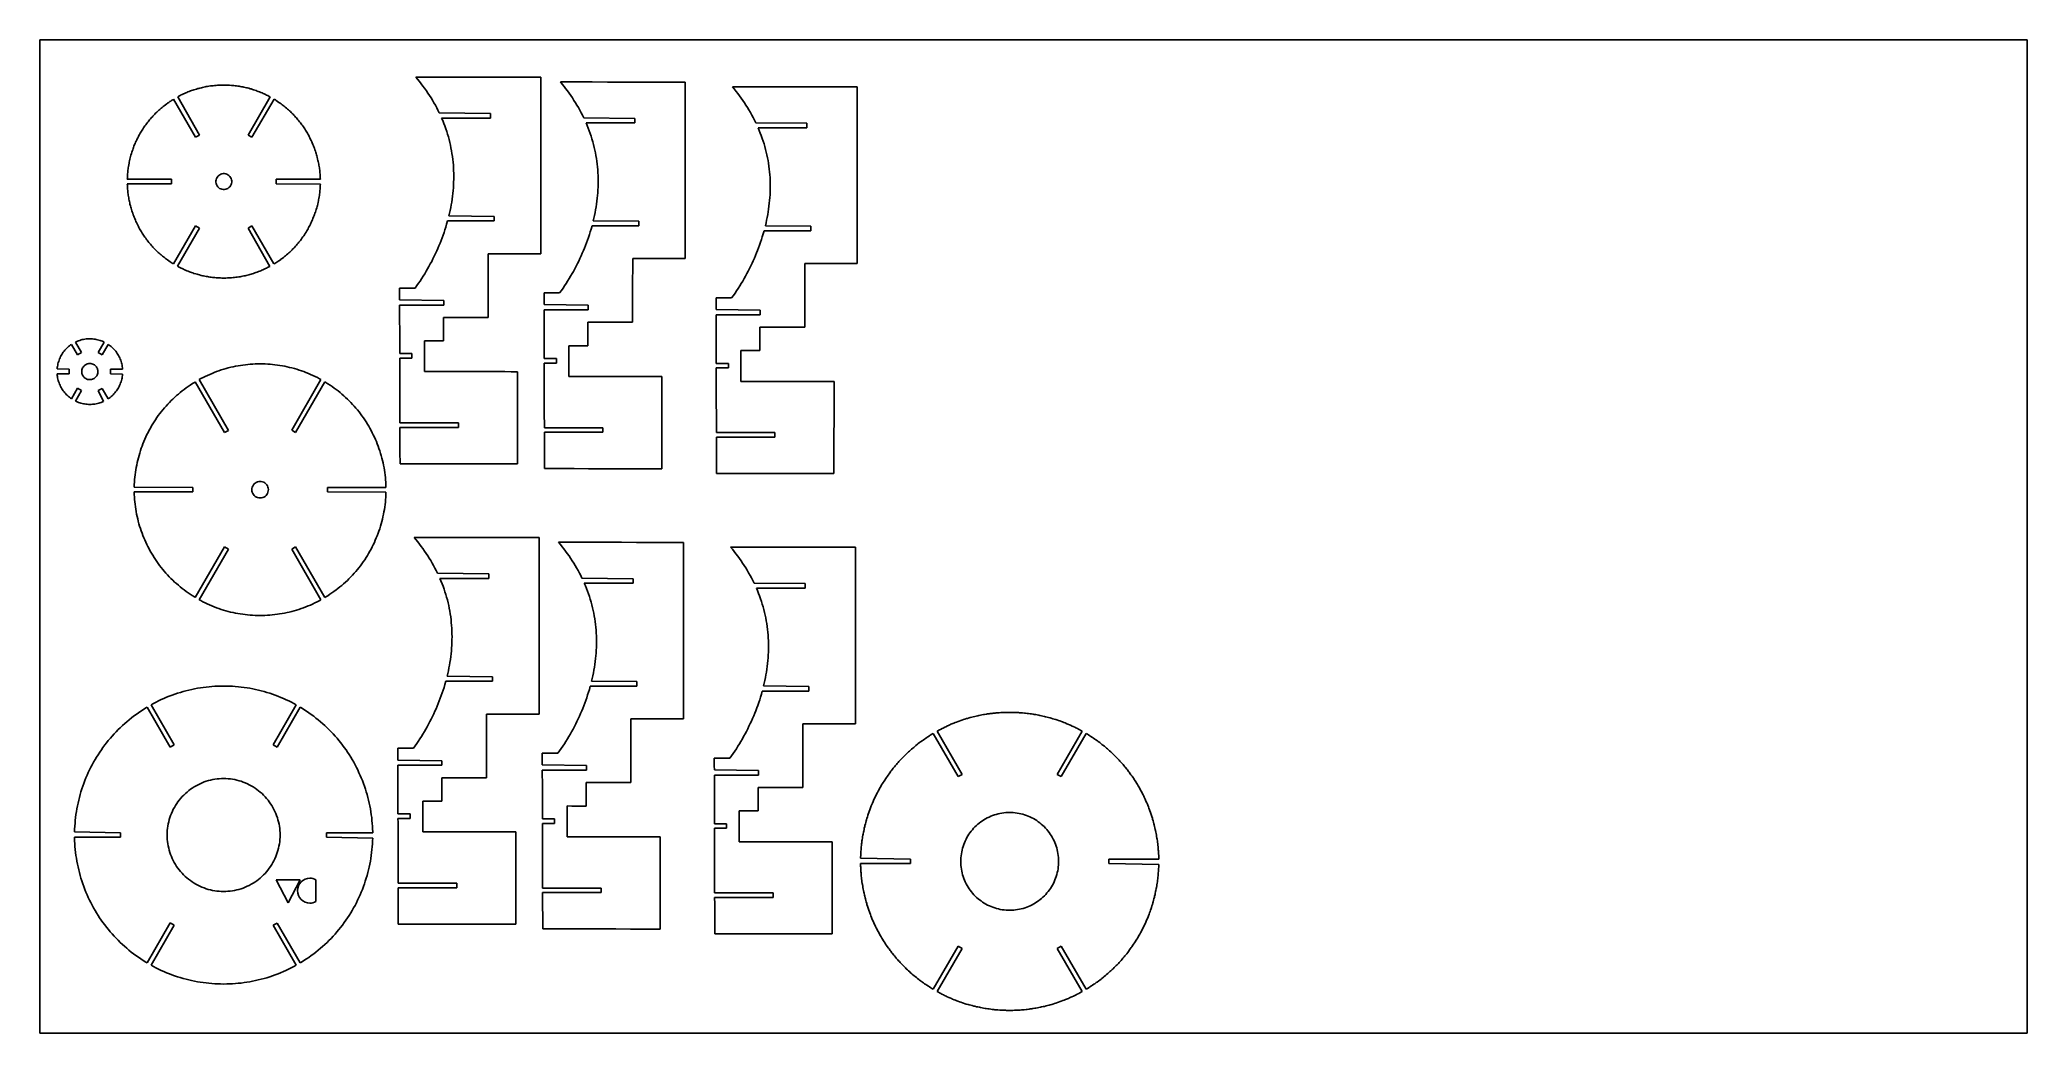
# Model space of a CAD drawing. Extents: x -508 to 692, y -87 to 513.
import ezdxf

# ---------------------------------------------------------------- set-up
doc = ezdxf.new("R2010")
doc.units = 0
doc.layers.add('Capa_1', color=7, linetype='CONTINUOUS')

msp = doc.modelspace()

# ---------------------------------------------------------------- linework, layer by layer
at = {"layer": 'Capa_1', "color": 7}
for p, q in [((691.923658, 512.876138), (-508.076059, 512.876138)), ((-508.076059, 512.876138), (-508.076059, -87.12372)), ((691.923658, -87.12372), (691.923658, 512.876138)), ((-421.294024, 480.174866), (-422.032035, 479.826321)), ((-420.587029, 480.495541), (-421.294024, 480.174866)), ((-419.965096, 480.768944), (-420.587029, 480.495541)), ((-419.211196, 481.089266), (-419.965096, 480.768944)), ((-418.607607, 481.333388), (-419.211196, 481.089266)), ((-417.871007, 481.625841), (-418.607607, 481.333388)), ((-417.095263, 481.920057), (-417.871007, 481.625841)), ((-416.46554, 482.146188), (-417.095263, 481.920057)), ((-415.715168, 482.409713), (-416.46554, 482.146188)), ((-414.950346, 482.665124), (-415.715168, 482.409713)), ((-414.147452, 482.918419), (-414.950346, 482.665124)), ((-413.483496, 483.118796), (-414.147452, 482.918419)), ((-412.727507, 483.337166), (-413.483496, 483.118796)), ((-412.102385, 483.506146), (-412.727507, 483.337166)), ((-411.326274, 483.709699), (-412.102385, 483.506146)), ((-410.492307, 483.915016), (-411.326274, 483.709699)), ((-409.74549, 484.086113), (-410.492307, 483.915016)), ((-409.088251, 484.228635), (-409.74549, 484.086113)), ((-408.292385, 484.391619), (-409.088251, 484.228635)), ((-407.49759, 484.541196), (-408.292385, 484.391619)), ((-406.812496, 484.661846), (-407.49759, 484.541196)), ((-405.999329, 484.794491), (-406.812496, 484.661846)), ((-404.973451, 484.944421), (-405.999329, 484.794491)), ((-404.124301, 485.053782), (-404.973451, 484.944421)), ((-403.421935, 485.135627), (-404.124301, 485.053782)), ((-402.62254, 485.218882), (-403.421935, 485.135627)), ((-401.535618, 485.31378), (-402.62254, 485.218882)), ((-400.732357, 485.369871), (-401.535618, 485.31378)), ((-400.029624, 485.410441), (-400.732357, 485.369871)), ((-399.185412, 485.449246), (-400.029624, 485.410441)), ((-398.136957, 485.479938), (-399.185412, 485.449246)), ((-397.258201, 485.490521), (-398.136957, 485.479938)), ((-396.540284, 485.490239), (-397.258201, 485.490521)), ((-395.736318, 485.480023), (-396.540284, 485.490239)), ((-394.963368, 485.458856), (-395.736318, 485.480023)), ((-394.28039, 485.432045), (-394.963368, 485.458856)), ((-393.453479, 485.389712), (-394.28039, 485.432045)), ((-392.366218, 485.315628), (-393.453479, 485.389712)), ((-391.533662, 485.24472), (-392.366218, 485.315628)), ((-390.850346, 485.178398), (-391.533662, 485.24472)), ((-390.082701, 485.094789), (-390.850346, 485.178398)), ((-389.250146, 484.99072), (-390.082701, 485.094789)), ((-388.557629, 484.895823), (-389.250146, 484.99072)), ((-387.767407, 484.777995), (-388.557629, 484.895823)), ((-386.993412, 484.650289), (-387.767407, 484.777995)), ((-386.321018, 484.53105), (-386.993412, 484.650289)), ((-385.519507, 484.379709), (-386.321018, 484.53105)), ((-384.759623, 484.223428), (-385.519507, 484.379709)), ((-384.094651, 484.078789), (-384.759623, 484.223428)), ((-383.297374, 483.894992), (-384.094651, 484.078789)), ((-382.663418, 483.7373), (-383.297374, 483.894992)), ((-381.896846, 483.541156), (-382.663418, 483.7373)), ((-381.096746, 483.323492), (-381.896846, 483.541156)), ((-380.453279, 483.135462), (-381.096746, 483.323492)), ((-379.691985, 482.90792), (-380.453279, 483.135462)), ((-378.923635, 482.665209), (-379.691985, 482.90792)), ((-378.126357, 482.398509), (-378.923635, 482.665209)), ((-377.469823, 482.169909), (-378.126357, 482.398509)), ((-376.730401, 481.902503), (-377.469823, 482.169909)), ((-376.12399, 481.671081), (-376.730401, 481.902503)), ((-375.377146, 481.380039), (-376.12399, 481.671081)), ((-374.58269, 481.056189), (-375.377146, 481.380039)), ((-373.878207, 480.755975), (-374.58269, 481.056189)), ((-373.261184, 480.484337), (-373.878207, 480.755975)), ((-372.522468, 480.148492), (-373.261184, 480.484337)), ((-371.792218, 479.803123), (-372.522468, 480.148492)), ((-278.585775, 490.303991), (-280.972316, 490.30512)), ((-280.972316, 490.30512), (-279.915041, 489.029475)), ((-279.915041, 489.029475), (-278.755814, 487.587672)), ((-278.755814, 487.587672), (-277.759569, 486.3085)), ((-276.199586, 490.302862), (-278.585775, 490.303991)), ((-277.759569, 486.3085), (-276.701941, 484.906561)), ((-276.701941, 484.906561), (-275.698994, 483.533197)), ((-271.426503, 490.30004), (-276.199586, 490.302862)), ((-275.698994, 483.533197), (-274.664297, 482.066347)), ((-274.664297, 482.066347), (-273.70333, 480.655236)), ((-273.70333, 480.655236), (-272.751536, 479.206378)), ((-261.836591, 490.295439), (-271.426503, 490.30004)), ((-252.501739, 490.291206), (-261.836591, 490.295439)), ((-243.019072, 490.286267), (-252.501739, 490.291206)), ((-233.829916, 490.281328), (-243.019072, 490.286267)), ((-224.642172, 490.277462), (-233.829916, 490.281328)), ((-214.834597, 490.272523), (-224.642172, 490.277462)), ((-210.182516, 490.269701), (-214.834597, 490.272523)), ((-205.530083, 490.267443), (-210.182516, 490.269701)), ((-205.540102, 470.71544), (-205.535163, 480.343451)), ((-205.535163, 480.343451), (-205.532623, 485.305623)), ((-205.532623, 485.305623), (-205.530083, 490.267443)), ((-191.372129, 487.364144), (-193.75867, 487.365273)), ((-193.75867, 487.365273), (-192.701395, 486.089628)), ((-192.701395, 486.089628), (-191.542168, 484.647826)), ((-191.542168, 484.647826), (-190.545923, 483.368653)), ((-188.98594, 487.363015), (-191.372129, 487.364144)), ((-190.545923, 483.368653), (-189.488295, 481.966714)), ((-189.488295, 481.966714), (-188.485348, 480.593351)), ((-184.212857, 487.360193), (-188.98594, 487.363015)), ((-188.485348, 480.593351), (-187.450651, 479.126501)), ((-174.622945, 487.355593), (-184.212857, 487.360193)), ((-165.288093, 487.351359), (-174.622945, 487.355593)), ((-155.805426, 487.34642), (-165.288093, 487.351359)), ((-146.61627, 487.341481), (-155.805426, 487.34642)), ((-137.428526, 487.337615), (-146.61627, 487.341481)), ((-127.620951, 487.332676), (-137.428526, 487.337615)), ((-122.96887, 487.329854), (-127.620951, 487.332676)), ((-118.316437, 487.327596), (-122.96887, 487.329854)), ((-118.321517, 477.403604), (-118.318977, 482.365777)), ((-118.318977, 482.365777), (-118.316437, 487.327596)), ((-87.499255, 484.424139), (-89.885797, 484.425268)), ((-89.885797, 484.425268), (-88.828522, 483.149623)), ((-88.828522, 483.149623), (-87.669294, 481.707821)), ((-87.669294, 481.707821), (-86.673049, 480.428648)), ((-85.113066, 484.42301), (-87.499255, 484.424139)), ((-86.673049, 480.428648), (-85.615422, 479.02671)), ((-80.339983, 484.420188), (-85.113066, 484.42301)), ((-70.750072, 484.415616), (-80.339983, 484.420188)), ((-61.415219, 484.411383), (-70.750072, 484.415616)), ((-51.932552, 484.406444), (-61.415219, 484.411383)), ((-42.743397, 484.401505), (-51.932552, 484.406444)), ((-33.555652, 484.397638), (-42.743397, 484.401505)), ((-23.748077, 484.392699), (-33.555652, 484.397638)), ((-19.095997, 484.389877), (-23.748077, 484.392699)), ((-14.443563, 484.387902), (-19.095997, 484.389877)), ((-14.446019, 479.426082), (-14.443563, 484.387902)), ((-438.106707, 468.472916), (-438.686307, 467.887305)), ((-437.364801, 469.197522), (-438.106707, 468.472916)), ((-436.741796, 469.785207), (-437.364801, 469.19748)), ((-436.222507, 470.263221), (-436.741796, 469.785207)), ((-435.623829, 470.801207), (-436.222507, 470.263221)), ((-434.800107, 471.516641), (-435.623829, 470.801207)), ((-434.182746, 472.034871), (-434.800107, 471.516641)), ((-433.639468, 472.480077), (-434.182746, 472.034871)), ((-432.979068, 473.007832), (-433.639468, 472.480077)), ((-432.148262, 473.649182), (-432.979068, 473.007832)), ((-431.443074, 474.174469), (-432.148262, 473.649182)), ((-430.863107, 474.595332), (-431.443074, 474.174469)), ((-430.206602, 475.059941), (-430.863107, 474.595332)), ((-429.567707, 475.497385), (-430.206602, 475.059941)), ((-429.001146, 475.876621), (-429.567707, 475.497385)), ((-428.306512, 476.328882), (-429.001146, 475.876621)), ((-427.75584, 476.674605), (-428.306512, 476.328882)), ((-427.278885, 476.971644), (-427.75584, 476.674605)), ((-413.981646, 453.939841), (-427.278885, 476.971644)), ((-424.056246, 478.806441), (-424.671151, 478.476946)), ((-424.671151, 478.476946), (-411.599662, 455.314616)), ((-423.346824, 479.176152), (-424.056246, 478.806441)), ((-422.644429, 479.528224), (-423.346824, 479.176152)), ((-422.032035, 479.826321), (-422.644429, 479.528224)), ((-382.324412, 455.343628), (-369.025029, 478.379312)), ((-366.514324, 476.922692), (-379.943162, 453.9685)), ((-371.166051, 479.496912), (-371.792218, 479.803123)), ((-370.430862, 479.126848), (-371.166051, 479.496912)), ((-369.512568, 478.644953), (-370.430862, 479.126848)), ((-369.025029, 478.379312), (-369.512568, 478.644953)), ((-365.831684, 476.496537), (-366.514324, 476.922692)), ((-365.238312, 476.115889), (-365.831684, 476.496537)), ((-364.533462, 475.651634), (-365.238312, 476.115889)), ((-363.666701, 475.060025), (-364.533462, 475.651634)), ((-362.950562, 474.552378), (-363.666701, 475.060025)), ((-362.368479, 474.129045), (-362.950562, 474.552378)), ((-361.725012, 473.648914), (-362.368479, 474.129045)), ((-361.11259, 473.177603), (-361.725012, 473.648914)), ((-360.574957, 472.753917), (-361.11259, 473.177603)), ((-359.931123, 472.234275), (-360.574957, 472.753917)), ((-359.09504, 471.53507), (-359.931123, 472.234275)), ((-358.463935, 470.98897), (-359.09504, 471.53507)), ((-357.949218, 470.532475), (-358.463935, 470.98897)), ((-357.377379, 470.013892), (-357.949218, 470.532475)), ((-356.765296, 469.440981), (-357.377379, 470.013892)), ((-356.260118, 468.956264), (-356.765296, 469.440981)), ((-355.690396, 468.396759), (-356.260118, 468.956264)), ((-355.139696, 467.839017), (-355.690396, 468.396759)), ((-272.751536, 479.206378), (-271.830786, 477.750464)), ((-271.830786, 477.750464), (-270.96648, 476.331592)), ((-270.96648, 476.331592), (-270.089828, 474.835814)), ((-270.089828, 474.835814), (-269.221994, 473.292058)), ((-269.221994, 473.292058), (-268.38838, 471.743011)), ((-268.38838, 471.743011), (-267.627439, 470.264872)), ((-267.627439, 470.264872), (-266.839333, 468.662908)), ((-266.839333, 468.662908), (-235.936, 468.332356)), ((-235.936, 468.332356), (-235.936, 465.582453)), ((-205.544702, 460.889168), (-205.540102, 470.71544)), ((-187.450651, 479.126501), (-186.489684, 477.715389)), ((-186.489684, 477.715389), (-185.53789, 476.266531)), ((-185.53789, 476.266531), (-184.61714, 474.810617)), ((-184.61714, 474.810617), (-183.752834, 473.391745)), ((-183.752834, 473.391745), (-182.876182, 471.895967)), ((-182.876182, 471.895967), (-182.008348, 470.352212)), ((-182.008348, 470.352212), (-181.174734, 468.803164)), ((-181.174734, 468.803164), (-180.413793, 467.325026)), ((-118.326456, 467.775593), (-118.321517, 477.403604)), ((-85.615422, 479.02671), (-84.612474, 477.653346)), ((-84.612474, 477.653346), (-83.577777, 476.186496)), ((-83.577777, 476.186496), (-82.61681, 474.775385)), ((-82.61681, 474.775385), (-81.665016, 473.326526)), ((-81.665016, 473.326526), (-80.744266, 471.870612)), ((-80.744266, 471.870612), (-79.87996, 470.45174)), ((-79.87996, 470.45174), (-79.003308, 468.955962)), ((-79.003308, 468.955962), (-78.135474, 467.412207)), ((-14.453413, 464.835899), (-14.448474, 474.46391)), ((-14.448474, 474.46391), (-14.446019, 479.426082)), ((-447.381235, 456.421322), (-447.76469, 455.745753)), ((-447.039379, 457.006933), (-447.381235, 456.421322)), ((-446.617824, 457.709666), (-447.039379, 457.006933)), ((-446.273146, 458.261411), (-446.617824, 457.709666)), ((-445.84874, 458.931336), (-446.273146, 458.261411)), ((-445.394024, 459.625603), (-445.84874, 458.931336)), ((-444.935074, 460.301878), (-445.394024, 459.625603)), ((-444.547724, 460.85715), (-444.935074, 460.301878)), ((-444.09614, 461.489328), (-444.547724, 460.85715)), ((-443.595562, 462.166308), (-444.09614, 461.489328)), ((-443.176801, 462.718053), (-443.595562, 462.166308)), ((-442.693157, 463.339294), (-443.176801, 462.718053)), ((-442.287124, 463.842355), (-442.693157, 463.339294)), ((-441.779096, 464.46395), (-442.287124, 463.842355)), ((-441.224529, 465.120469), (-441.779096, 464.46395)), ((-440.720424, 465.698672), (-441.224529, 465.120469)), ((-440.273101, 466.199616), (-440.720424, 465.698672)), ((-439.724518, 466.799339), (-440.273101, 466.199616)), ((-439.169246, 467.388125), (-439.724518, 466.799339)), ((-438.686307, 467.887305), (-439.169246, 467.388125)), ((-354.664518, 467.346187), (-355.139696, 467.839017)), ((-354.106057, 466.753167), (-354.664518, 467.346187)), ((-353.583607, 466.180962), (-354.106057, 466.753167)), ((-353.129935, 465.671903), (-353.583607, 466.180962)), ((-352.593007, 465.055248), (-353.129935, 465.671903)), ((-352.172496, 464.554303), (-352.593007, 465.055248)), ((-351.667318, 463.945056), (-352.172496, 464.554303)), ((-351.149073, 463.299473), (-351.667318, 463.945056)), ((-350.737396, 462.767837), (-351.149073, 463.299473)), ((-350.256207, 462.13707), (-350.737396, 462.767837)), ((-349.777473, 461.48937), (-350.256207, 462.13707)), ((-349.289596, 460.805687), (-349.777473, 461.48937)), ((-348.892001, 460.233834), (-349.289596, 460.805687)), ((-348.451734, 459.583312), (-348.892001, 460.233834)), ((-348.096134, 459.038623), (-348.451734, 459.583312)), ((-347.663629, 458.364464), (-348.096134, 459.038623)), ((-347.211368, 457.636331), (-347.663629, 458.364464)), ((-346.818035, 456.979459), (-347.211368, 457.636331)), ((-346.478296, 456.396317), (-346.818035, 456.979459)), ((-346.077907, 455.691114), (-346.478296, 456.396317)), ((-235.936, 465.582453), (-265.429986, 465.582453)), ((-265.429986, 465.582453), (-264.773466, 464.035875)), ((-264.773466, 464.035875), (-264.107775, 462.379583)), ((-264.107775, 462.379583), (-263.519341, 460.829478)), ((-263.519341, 460.829478), (-262.915739, 459.140731)), ((-262.915739, 459.140731), (-262.37105, 457.514425)), ((-262.37105, 457.514425), (-261.859522, 455.884592)), ((-205.549641, 451.073832), (-205.544702, 460.889168)), ((-180.413793, 467.325026), (-179.625687, 465.723062)), ((-179.625687, 465.723062), (-148.722354, 465.392509)), ((-148.722354, 462.642606), (-178.21634, 462.642606)), ((-178.21634, 462.642606), (-177.55982, 461.096028)), ((-177.55982, 461.096028), (-176.894129, 459.439737)), ((-176.894129, 459.439737), (-176.305695, 457.889631)), ((-176.305695, 457.889631), (-175.702093, 456.200884)), ((-175.702093, 456.200884), (-175.157404, 454.574578)), ((-148.722354, 465.392509), (-148.722354, 462.642606)), ((-118.335967, 448.133985), (-118.331028, 457.949321)), ((-118.331028, 457.949321), (-118.326456, 467.775593)), ((-78.135474, 467.412207), (-77.30186, 465.86316)), ((-77.30186, 465.86316), (-76.540919, 464.385021)), ((-76.540919, 464.385021), (-75.752813, 462.783057)), ((-75.752813, 462.783057), (-44.84948, 462.452504)), ((-44.84948, 459.702601), (-74.343466, 459.702601)), ((-74.343466, 459.702601), (-73.686947, 458.156023)), ((-73.686947, 458.156023), (-73.021255, 456.499732)), ((-73.021255, 456.499732), (-72.432822, 454.949626)), ((-44.84948, 462.452504), (-44.84948, 459.702601)), ((-14.457999, 455.009627), (-14.453413, 464.835899)), ((-452.710635, 444.086094), (-453.005557, 443.079266)), ((-452.448507, 444.926411), (-452.710635, 444.086094)), ((-452.22699, 445.606566), (-452.448507, 444.926411)), ((-451.96839, 446.369272), (-452.22699, 445.606566)), ((-451.708746, 447.098816), (-451.96839, 446.369272)), ((-451.473457, 447.737697), (-451.708746, 447.098816)), ((-451.177462, 448.512397), (-451.473457, 447.737697)), ((-450.771062, 449.523811), (-451.177462, 448.512397)), ((-450.445801, 450.29463), (-450.771062, 449.523811)), ((-450.172384, 450.921516), (-450.445801, 450.29463)), ((-449.854546, 451.627072), (-450.172384, 450.921516)), ((-449.498607, 452.388014), (-449.854546, 451.627072)), ((-449.195218, 453.0149), (-449.498607, 452.388014)), ((-448.838179, 453.731039), (-449.195218, 453.0149)), ((-448.477301, 454.429186), (-448.838179, 453.731039)), ((-448.157346, 455.029614), (-448.477301, 454.429186)), ((-447.76469, 455.745753), (-448.157346, 455.029614)), ((-411.599662, 455.314616), (-413.981646, 453.939841)), ((-379.943162, 453.9685), (-382.324412, 455.343628)), ((-345.690896, 454.982384), (-346.077907, 455.691114)), ((-345.363518, 454.365728), (-345.690896, 454.982384)), ((-344.986751, 453.634773), (-345.363518, 454.365728)), ((-344.527096, 452.705203), (-344.986751, 453.634773)), ((-344.161251, 451.933325), (-344.527096, 452.705203)), ((-343.864918, 451.287742), (-344.161251, 451.933325)), ((-343.539318, 450.554317), (-343.864918, 451.287742)), ((-343.113162, 449.549606), (-343.539318, 450.554317)), ((-342.812229, 448.804187), (-343.113162, 449.549606)), ((-342.555068, 448.146609), (-342.812229, 448.804187)), ((-342.258029, 447.356739), (-342.555068, 448.146609)), ((-341.904546, 446.368962), (-342.258029, 447.356739)), ((-341.623368, 445.537817), (-341.904546, 446.368962)), ((-341.401823, 444.85237), (-341.623368, 445.537817)), ((-341.163346, 444.085784), (-341.401823, 444.85237)), ((-340.94499, 443.34495), (-341.163346, 444.085784)), ((-261.859522, 455.884592), (-261.372336, 454.217717)), ((-261.372336, 454.217717), (-260.925014, 452.563189)), ((-260.925014, 452.563189), (-260.489686, 450.817997)), ((-260.489686, 450.817997), (-260.122444, 449.207214)), ((-260.122444, 449.207214), (-259.775311, 447.537517)), ((-259.775311, 447.537517), (-259.454283, 445.821958)), ((-259.454283, 445.821958), (-259.17453, 444.146264)), ((-259.17453, 444.146264), (-258.917355, 442.389078)), ((-205.55458, 441.551654), (-205.549641, 451.073832)), ((-175.157404, 454.574578), (-174.645876, 452.944745)), ((-174.645876, 452.944745), (-174.15869, 451.27787)), ((-174.15869, 451.27787), (-173.711368, 449.623342)), ((-173.711368, 449.623342), (-173.27604, 447.878151)), ((-173.27604, 447.878151), (-172.908798, 446.267367)), ((-172.908798, 446.267367), (-172.561665, 444.59767)), ((-172.561665, 444.59767), (-172.240637, 442.882112)), ((-118.340906, 438.611807), (-118.335967, 448.133985)), ((-72.432822, 454.949626), (-71.829219, 453.260879)), ((-71.829219, 453.260879), (-71.28453, 451.634573)), ((-71.28453, 451.634573), (-70.773002, 450.00474)), ((-70.773002, 450.00474), (-70.285816, 448.337865)), ((-70.285816, 448.337865), (-69.838494, 446.683337)), ((-69.838494, 446.683337), (-69.403166, 444.938146)), ((-69.403166, 444.938146), (-69.035924, 443.327362)), ((-14.467877, 435.672113), (-14.462938, 445.194291)), ((-14.462938, 445.194291), (-14.457999, 455.009627)), ((-454.97194, 432.61623), (-455.040379, 431.851761)), ((-454.904574, 433.283333), (-454.97194, 432.61623)), ((-454.813557, 434.091194), (-454.904574, 433.283333)), ((-454.710179, 434.894822), (-454.813557, 434.091194)), ((-454.613179, 435.581328), (-454.710179, 434.894822)), ((-454.488268, 436.396597), (-454.613179, 435.581328)), ((-454.314024, 437.418594), (-454.488268, 436.396597)), ((-454.155612, 438.261028), (-454.314024, 437.418594)), ((-454.016279, 438.952119), (-454.155612, 438.261028)), ((-453.848329, 439.739519), (-454.016279, 438.952119)), ((-453.602118, 440.802439), (-453.848329, 439.739519)), ((-453.407357, 441.585253), (-453.602118, 440.802439)), ((-453.229924, 442.263291), (-453.407357, 441.585253)), ((-453.005557, 443.079266), (-453.229924, 442.263291)), ((-398.053334, 431.895364), (-397.30649, 432.011428)), ((-397.30649, 432.011428), (-396.56035, 432.010864)), ((-396.56035, 432.010864), (-395.810712, 431.893389)), ((-340.758724, 442.685256), (-340.94499, 443.34495)), ((-340.543529, 441.88692), (-340.758724, 442.685256)), ((-340.277873, 440.829645), (-340.543529, 441.88692)), ((-340.088446, 440.017198), (-340.277873, 440.829645)), ((-339.940279, 439.344803), (-340.088446, 440.017198)), ((-339.782573, 438.589506), (-339.940279, 439.344803)), ((-339.62419, 437.767181), (-339.782573, 438.589506)), ((-339.500012, 437.077148), (-339.62419, 437.767181)), ((-339.368412, 436.2901), (-339.500012, 437.077148)), ((-339.250584, 435.515048), (-339.368412, 436.2901)), ((-339.155334, 434.836656), (-339.250584, 435.515048)), ((-339.05269, 434.029148), (-339.155334, 434.836656)), ((-338.965907, 433.259034), (-339.05269, 434.029148)), ((-338.898512, 432.579937), (-338.965907, 433.259034)), ((-338.826912, 431.766078), (-338.898512, 432.579937)), ((-258.917355, 442.389078), (-258.696869, 440.6393)), ((-258.696869, 440.6393), (-258.52295, 439.004175)), ((-258.52295, 439.004175), (-258.364905, 437.17855)), ((-258.364905, 437.17855), (-258.252016, 435.483806)), ((-258.252016, 435.483806), (-258.172641, 433.822575)), ((-258.172641, 433.822575), (-258.121841, 432.075267)), ((-258.121841, 432.075267), (-258.104569, 430.335014)), ((-205.559519, 431.954335), (-205.55458, 441.551654)), ((-172.240637, 442.882112), (-171.960884, 441.206417)), ((-171.960884, 441.206417), (-171.703709, 439.449231)), ((-171.703709, 439.449231), (-171.483223, 437.699453)), ((-171.483223, 437.699453), (-171.309304, 436.064328)), ((-171.309304, 436.064328), (-171.151259, 434.238703)), ((-171.151259, 434.238703), (-171.03837, 432.543959)), ((-171.03837, 432.543959), (-170.958995, 430.882728)), ((-118.345845, 429.014488), (-118.340906, 438.611807)), ((-69.035924, 443.327362), (-68.688791, 441.657665)), ((-68.688791, 441.657665), (-68.367763, 439.942107)), ((-68.367763, 439.942107), (-68.08801, 438.266412)), ((-68.08801, 438.266412), (-67.830835, 436.509226)), ((-67.830835, 436.509226), (-67.610349, 434.759448)), ((-67.610349, 434.759448), (-67.43643, 433.124323)), ((-67.43643, 433.124323), (-67.278385, 431.298698)), ((-14.472816, 426.074793), (-14.467877, 435.672113)), ((-428.606599, 425.851011), (-455.211321, 425.851011)), ((-455.211321, 425.851011), (-455.195234, 425.302089)), ((-455.18149, 429.547416), (-455.207455, 428.760016)), ((-455.207455, 428.760016), (-428.606599, 428.600914)), ((-455.195234, 425.302089), (-455.167294, 424.603589)), ((-455.148329, 430.192647), (-455.18149, 429.547416)), ((-455.167294, 424.603589), (-455.12355, 423.774561)), ((-455.102807, 430.994158), (-455.148329, 430.192647)), ((-455.12355, 423.774561), (-455.046983, 422.686241)), ((-455.040379, 431.851761), (-455.102807, 430.994158)), ((-455.046983, 422.686241), (-454.975045, 421.869561)), ((-454.975045, 421.869561), (-454.908017, 421.195403)), ((-454.908017, 421.195403), (-454.820867, 420.423172)), ((-454.820867, 420.423172), (-454.717489, 419.612841)), ((-428.606599, 428.600914), (-428.606599, 425.851011)), ((-401.72259, 427.607068), (-401.60194, 428.353193)), ((-401.72259, 426.854946), (-401.72259, 427.607068)), ((-401.603012, 426.105646), (-401.72259, 426.854946)), ((-401.37334, 425.395857), (-401.603012, 426.105646)), ((-401.60194, 428.353193), (-401.371223, 429.062629)), ((-401.032218, 424.721346), (-401.37334, 425.395857)), ((-401.371223, 429.062629), (-401.027279, 429.739257)), ((-400.590512, 424.112099), (-401.032218, 424.721346)), ((-401.027279, 429.739257), (-400.584868, 430.347446)), ((-400.052879, 423.576582), (-400.590512, 424.112099)), ((-400.584868, 430.347446), (-400.530201, 430.406007)), ((-400.530173, 430.405936), (-400.048645, 430.88007)), ((-399.449629, 423.137374), (-400.052879, 423.576582)), ((-400.048645, 430.88007), (-399.444662, 431.31822)), ((-398.777262, 422.792004), (-399.449629, 423.137374)), ((-399.444662, 431.31822), (-398.769473, 431.663589)), ((-398.062168, 422.558818), (-398.777262, 422.792004)), ((-398.769473, 431.663589), (-398.053334, 431.895364)), ((-397.312868, 422.441343), (-398.062168, 422.558818)), ((-396.566757, 422.441061), (-397.312868, 422.441343)), ((-395.819545, 422.556772), (-396.566757, 422.441061)), ((-395.103773, 422.788547), (-395.819545, 422.556772)), ((-395.810712, 431.893389), (-395.095645, 431.660203)), ((-394.428557, 423.133916), (-395.103773, 422.788547)), ((-395.095645, 431.660203), (-394.422884, 431.314833)), ((-393.824262, 423.572066), (-394.428557, 423.133916)), ((-394.422884, 431.314833), (-393.820001, 430.875978)), ((-393.288379, 424.104761), (-393.824262, 423.572066)), ((-393.820001, 430.875978), (-393.282706, 430.340108)), ((-392.84529, 424.713303), (-393.288379, 424.104761)), ((-393.282706, 430.340108), (-392.841028, 429.730861)), ((-392.502051, 425.389578), (-392.84529, 424.713303)), ((-392.841028, 429.730861), (-392.499906, 429.05635)), ((-392.270601, 426.099014), (-392.502051, 425.389578)), ((-392.499906, 429.05635), (-392.269895, 428.346914)), ((-392.149951, 426.845139), (-392.270601, 426.099014)), ((-392.269895, 428.346914), (-392.149951, 427.597614)), ((-392.149951, 427.597614), (-392.149951, 426.845139)), ((-365.267296, 425.851053), (-365.267296, 428.600956)), ((-365.267296, 428.600956), (-338.66328, 428.600956)), ((-338.666441, 425.689481), (-365.267296, 425.851053)), ((-339.163011, 419.559967), (-339.06, 420.360773)), ((-339.06, 420.360773), (-338.96935, 421.166164)), ((-338.96935, 421.166164), (-338.90125, 421.838206)), ((-338.90125, 421.838206), (-338.833516, 422.600559)), ((-338.833516, 422.600559), (-338.770722, 423.455339)), ((-338.780684, 431.112734), (-338.826912, 431.766078)), ((-338.730251, 430.323217), (-338.780684, 431.112734)), ((-338.770722, 423.455339), (-338.725228, 424.255087)), ((-338.690373, 429.496659), (-338.730251, 430.323217)), ((-338.725228, 424.255087), (-338.692405, 424.90455)), ((-338.692405, 424.90455), (-338.666441, 425.689481)), ((-338.66328, 428.600956), (-338.690373, 429.496659)), ((-258.659842, 420.063536), (-258.864453, 418.311289)), ((-258.490861, 421.770981), (-258.659842, 420.063536)), ((-258.355747, 423.434328), (-258.490861, 421.770981)), ((-258.244269, 425.18587), (-258.355747, 423.434328)), ((-258.167717, 426.858742), (-258.244269, 425.18587)), ((-258.119386, 428.630039), (-258.167717, 426.858742)), ((-258.104569, 430.335014), (-258.119386, 428.630039)), ((-205.569058, 412.532507), (-205.564119, 422.218726)), ((-205.564119, 422.218726), (-205.559519, 431.954335)), ((-171.142073, 420.494481), (-171.277187, 418.831134)), ((-171.030595, 422.246023), (-171.142073, 420.494481)), ((-170.954042, 423.918895), (-171.030595, 422.246023)), ((-170.958995, 430.882728), (-170.908195, 429.13542)), ((-170.905712, 425.690192), (-170.954042, 423.918895)), ((-170.908195, 429.13542), (-170.890895, 427.395167)), ((-170.890895, 427.395167), (-170.905712, 425.690192)), ((-118.350445, 419.278879), (-118.345845, 429.014488)), ((-67.278385, 431.298698), (-67.165497, 429.603954)), ((-67.165497, 429.603954), (-67.086122, 427.942723)), ((-67.081169, 420.97889), (-67.157721, 419.306018)), ((-67.086122, 427.942723), (-67.035322, 426.195415)), ((-67.032838, 422.750187), (-67.081169, 420.97889)), ((-67.035322, 426.195415), (-67.018021, 424.455162)), ((-67.018021, 424.455162), (-67.032838, 422.750187)), ((-14.477402, 416.339185), (-14.472816, 426.074793)), ((-454.717489, 419.612841), (-454.623311, 418.939389)), ((-454.623311, 418.939389), (-454.505483, 418.162219)), ((-454.505483, 418.162219), (-454.373178, 417.372703)), ((-454.373178, 417.372703), (-454.249705, 416.687608)), ((-454.249705, 416.687608), (-454.090955, 415.862461)), ((-454.090955, 415.862461), (-453.932911, 415.105047)), ((-453.932911, 415.105047), (-453.785817, 414.437239)), ((-453.785817, 414.437239), (-453.596022, 413.622322)), ((-453.596022, 413.622322), (-453.330028, 412.565047)), ((-453.330028, 412.565047), (-453.114495, 411.764241)), ((-453.114495, 411.764241), (-452.929639, 411.109133)), ((-452.929639, 411.109133), (-452.71055, 410.366183)), ((-452.71055, 410.366183), (-452.471367, 409.59748)), ((-452.471367, 409.59748), (-452.250528, 408.916972)), ((-452.250528, 408.916972), (-451.968306, 408.083358)), ((-451.968306, 408.083358), (-451.615528, 407.095228)), ((-342.163739, 407.355267), (-341.9048, 408.083048)), ((-341.9048, 408.083048), (-341.647272, 408.843284)), ((-341.647272, 408.843284), (-341.424345, 409.528025)), ((-341.424345, 409.528025), (-341.163261, 410.365873)), ((-341.163261, 410.365873), (-340.868367, 411.3727)), ((-340.868367, 411.3727), (-340.644339, 412.186206)), ((-340.644339, 412.186206), (-340.465128, 412.869537)), ((-340.465128, 412.869537), (-340.270733, 413.649528)), ((-340.270733, 413.649528), (-340.0252, 414.7128)), ((-340.0252, 414.7128), (-339.857644, 415.497378)), ((-339.857644, 415.497378), (-339.717578, 416.193762)), ((-339.717578, 416.193762), (-339.5599, 417.033373)), ((-339.5599, 417.033373), (-339.385628, 418.05537)), ((-339.385628, 418.05537), (-339.260744, 418.86817)), ((-339.260744, 418.86817), (-339.163011, 419.559967)), ((-260.664325, 408.133297), (-261.057672, 406.464306)), ((-260.315781, 409.718681), (-260.664325, 408.133297)), ((-259.953831, 411.502678), (-260.315781, 409.718681)), ((-259.643739, 413.172728), (-259.953831, 411.502678)), ((-259.357283, 414.86712), (-259.643739, 413.172728)), ((-259.105047, 416.526233), (-259.357283, 414.86712)), ((-258.864453, 418.311289), (-259.105047, 416.526233)), ((-205.573997, 402.968701), (-205.569058, 412.532507)), ((-172.740156, 408.562831), (-173.102106, 406.778834)), ((-172.430065, 410.232881), (-172.740156, 408.562831)), ((-172.143609, 411.927273), (-172.430065, 410.232881)), ((-171.891373, 413.586387), (-172.143609, 411.927273)), ((-171.650779, 415.371442), (-171.891373, 413.586387)), ((-171.446167, 417.123689), (-171.650779, 415.371442)), ((-171.277187, 418.831134), (-171.446167, 417.123689)), ((-118.360323, 400.028854), (-118.355384, 409.59266)), ((-118.355384, 409.59266), (-118.350445, 419.278879)), ((-68.270735, 408.987268), (-68.557191, 407.292876)), ((-68.018499, 410.646382), (-68.270735, 408.987268)), ((-67.777905, 412.431437), (-68.018499, 410.646382)), ((-67.573294, 414.183685), (-67.777905, 412.431437)), ((-67.404313, 415.891129), (-67.573294, 414.183685)), ((-67.269199, 417.554476), (-67.404313, 415.891129)), ((-67.157721, 419.306018), (-67.269199, 417.554476)), ((-14.482341, 406.652966), (-14.477402, 416.339185)), ((-451.615528, 407.095228), (-451.317445, 406.303594)), ((-451.317445, 406.303594), (-451.062372, 405.649897)), ((-451.062372, 405.649897), (-450.760056, 404.902361)), ((-450.760056, 404.902361), (-450.334239, 403.89765)), ((-450.334239, 403.89765), (-450.007567, 403.162108)), ((-450.007567, 403.162108), (-449.71335, 402.521111)), ((-449.71335, 402.521111), (-449.3468, 401.746764)), ((-449.3468, 401.746764), (-448.887144, 400.817547)), ((-448.887144, 400.817547), (-448.509305, 400.084475)), ((-448.509305, 400.084475), (-448.183706, 399.4717)), ((-448.183706, 399.4717), (-447.794944, 398.761205)), ((-447.794944, 398.761205), (-447.394189, 398.053886)), ((-447.394189, 398.053886), (-447.056566, 397.474272)), ((-447.056566, 397.474272), (-446.662161, 396.815989)), ((-446.662161, 396.815989), (-446.208856, 396.085739)), ((-446.208856, 396.085739), (-445.774939, 395.410169)), ((-427.359572, 377.529275), (-413.981561, 400.512394)), ((-411.599578, 399.137619), (-424.899667, 376.100878)), ((-413.981561, 400.512394), (-411.599578, 399.137619)), ((-382.324328, 399.108381), (-379.942711, 400.483509)), ((-369.201333, 375.975684), (-382.324328, 399.108381)), ((-379.942711, 400.483509), (-366.6444, 377.450295)), ((-347.833583, 395.816964), (-347.2561, 396.742653)), ((-347.2561, 396.742653), (-346.835589, 397.443623)), ((-346.835589, 397.443623), (-346.491278, 398.032409)), ((-346.491278, 398.032409), (-346.108867, 398.706214)), ((-346.108867, 398.706214), (-345.717622, 399.420589)), ((-345.717622, 399.420589), (-345.395183, 400.024898)), ((-345.395183, 400.024898), (-345.035011, 400.721281)), ((-345.035011, 400.721281), (-344.679411, 401.435303)), ((-344.679411, 401.435303), (-344.373906, 402.066423)), ((-344.373906, 402.066423), (-344.018306, 402.824895)), ((-344.018306, 402.824895), (-343.702217, 403.528687)), ((-343.702217, 403.528687), (-343.42705, 404.159806)), ((-343.42705, 404.159806), (-343.102861, 404.928156)), ((-343.102861, 404.928156), (-342.696094, 405.939923)), ((-342.696094, 405.939923), (-342.400834, 406.712153)), ((-342.400834, 406.712153), (-342.163739, 407.355267)), ((-263.991372, 396.447181), (-264.575219, 394.779247)), ((-263.420931, 398.158506), (-263.991372, 396.447181)), ((-262.922808, 399.727661), (-263.420931, 398.158506)), ((-262.392231, 401.488728), (-262.922808, 399.727661)), ((-261.847189, 403.422303), (-262.392231, 401.488728)), ((-233.665536, 403.422303), (-261.847189, 403.422303)), ((-261.057672, 406.464306), (-233.665536, 406.172206)), ((-233.665536, 406.172206), (-233.665536, 403.422303)), ((-205.57823, 393.711812), (-205.573997, 402.968701)), ((-175.709134, 396.787814), (-176.207256, 395.218659)), ((-175.178556, 398.548881), (-175.709134, 396.787814)), ((-174.633515, 400.482456), (-175.178556, 398.548881)), ((-146.451862, 400.482456), (-174.633515, 400.482456)), ((-173.450651, 405.193451), (-173.843998, 403.524459)), ((-173.843998, 403.524459), (-146.451862, 403.232359)), ((-173.102106, 406.778834), (-173.450651, 405.193451)), ((-146.451862, 403.232359), (-146.451862, 400.482456)), ((-118.364556, 390.771966), (-118.360323, 400.028854)), ((-70.760641, 397.542451), (-71.305682, 395.608876)), ((-42.578988, 397.542451), (-70.760641, 397.542451)), ((-69.577777, 402.253446), (-69.971124, 400.584454)), ((-69.971124, 400.584454), (-42.578988, 400.292354)), ((-69.229232, 403.838829), (-69.577777, 402.253446)), ((-68.867282, 405.622826), (-69.229232, 403.838829)), ((-68.557191, 407.292876), (-68.867282, 405.622826)), ((-42.578988, 400.292354), (-42.578988, 397.542451)), ((-14.491513, 387.832271), (-14.487279, 397.08916)), ((-14.487279, 397.08916), (-14.482341, 406.652966)), ((-445.774939, 395.410169), (-445.422161, 394.869008)), ((-445.422161, 394.869008), (-444.980483, 394.216722)), ((-444.980483, 394.216722), (-444.585739, 393.648397)), ((-444.585739, 393.648397), (-444.096055, 392.962597)), ((-444.096055, 392.962597), (-443.634622, 392.337828)), ((-443.634622, 392.337828), (-443.225767, 391.79843)), ((-443.225767, 391.79843), (-442.724484, 391.152847)), ((-442.724484, 391.152847), (-442.205195, 390.505853)), ((-442.205195, 390.505853), (-441.698606, 389.895194)), ((-441.698606, 389.895194), (-441.28055, 389.397072)), ((-441.28055, 389.397072), (-440.742211, 388.779005)), ((-440.742211, 388.779005), (-440.291022, 388.272416)), ((-440.291022, 388.272416), (-439.7675, 387.6988)), ((-439.7675, 387.6988), (-439.207966, 387.104369)), ((-439.207966, 387.104369), (-438.735272, 386.614361)), ((-438.735272, 386.614361), (-438.182822, 386.055208)), ((-438.182822, 386.055208), (-437.612028, 385.494644)), ((-437.612028, 385.494644), (-437.108939, 385.012044)), ((-437.108939, 385.012044), (-436.495839, 384.438428)), ((-436.495839, 384.438428), (-435.923267, 383.918433)), ((-358.249361, 383.650717), (-357.652461, 384.187292)), ((-357.652461, 384.187292), (-357.13035, 384.668128)), ((-357.13035, 384.668128), (-356.509094, 385.254798)), ((-356.509094, 385.254798), (-355.76685, 385.97905)), ((-355.76685, 385.97905), (-355.188294, 386.563603)), ((-355.188294, 386.563603), (-354.703239, 387.065253)), ((-354.703239, 387.065253), (-354.148672, 387.652981)), ((-354.148672, 387.652981), (-353.6015, 388.251292)), ((-353.6015, 388.251292), (-353.152061, 388.754706)), ((-353.152061, 388.754706), (-352.649, 389.331498)), ((-352.649, 389.331498), (-352.095844, 389.986606)), ((-352.095844, 389.986606), (-351.58855, 390.606789)), ((-351.58855, 390.606789), (-351.1804, 391.112673)), ((-351.1804, 391.112673), (-350.6978, 391.732856)), ((-350.6978, 391.732856), (-350.276922, 392.287423)), ((-350.276922, 392.287423), (-349.777389, 392.962639)), ((-349.777389, 392.962639), (-349.1357, 393.864692)), ((-349.1357, 393.864692), (-348.674972, 394.537087)), ((-348.674972, 394.537087), (-348.284433, 395.122345)), ((-348.284433, 395.122345), (-347.833583, 395.816964)), ((-268.407092, 385.311045), (-269.124642, 383.751061)), ((-267.712472, 386.874908), (-268.407092, 385.311045)), ((-267.022439, 388.487456), (-267.712472, 386.874908)), ((-266.387792, 390.025214), (-267.022439, 388.487456)), ((-265.777486, 391.561914), (-266.387792, 390.025214)), ((-265.161536, 393.176225), (-265.777486, 391.561914)), ((-264.575219, 394.779247), (-265.161536, 393.176225)), ((-205.583592, 383.649532), (-205.58077, 388.680496)), ((-205.58077, 388.680496), (-205.57823, 393.711812)), ((-179.808765, 385.547609), (-180.498798, 383.935062)), ((-179.174117, 387.085367), (-179.808765, 385.547609)), ((-178.563812, 388.622067), (-179.174117, 387.085367)), ((-177.947862, 390.236378), (-178.563812, 388.622067)), ((-177.361545, 391.839401), (-177.947862, 390.236378)), ((-176.777698, 393.507334), (-177.361545, 391.839401)), ((-176.207256, 395.218659), (-176.777698, 393.507334)), ((-118.369918, 380.709685), (-118.367096, 385.740649)), ((-118.367096, 385.740649), (-118.364556, 390.771966)), ((-75.301244, 384.145362), (-75.935891, 382.607604)), ((-74.690938, 385.682062), (-75.301244, 384.145362)), ((-74.074988, 387.296373), (-74.690938, 385.682062)), ((-73.488671, 388.899396), (-74.074988, 387.296373)), ((-72.904824, 390.567329), (-73.488671, 388.899396)), ((-72.334382, 392.278654), (-72.904824, 390.567329)), ((-71.83626, 393.84781), (-72.334382, 392.278654)), ((-71.305682, 395.608876), (-71.83626, 393.84781)), ((-14.493968, 382.800954), (-14.491513, 387.832271)), ((-435.923267, 383.918433), (-435.4114, 383.464761)), ((-435.4114, 383.464761), (-434.778856, 382.91725)), ((-434.778856, 382.91725), (-433.942405, 382.218044)), ((-433.942405, 382.218044), (-433.297556, 381.697344)), ((-433.297556, 381.697344), (-432.762039, 381.275422)), ((-432.762039, 381.275422), (-432.148883, 380.803405)), ((-432.148883, 380.803405), (-431.503667, 380.321864)), ((-431.503667, 380.321864), (-430.924406, 379.900647)), ((-430.924406, 379.900647), (-430.206517, 379.392294)), ((-430.206517, 379.392294), (-429.340433, 378.800333)), ((-429.340433, 378.800333), (-428.634172, 378.335372)), ((-428.634172, 378.335372), (-428.042917, 377.956136)), ((-428.042917, 377.956136), (-427.359572, 377.529275)), ((-424.899667, 376.100878), (-424.360961, 375.807014)), ((-424.360961, 375.807014), (-423.443061, 375.325472)), ((-423.443061, 375.325472), (-422.7068, 374.954703)), ((-422.7068, 374.954703), (-422.082383, 374.649903)), ((-422.082383, 374.649903), (-421.350722, 374.303475)), ((-421.350722, 374.303475), (-420.6113, 373.96763)), ((-420.6113, 373.96763), (-419.996422, 373.696697)), ((-419.996422, 373.696697), (-419.290867, 373.39613)), ((-419.290867, 373.39613), (-418.495339, 373.071928)), ((-418.495339, 373.071928), (-417.747817, 372.780533)), ((-417.747817, 372.780533), (-417.143156, 372.549816)), ((-417.143156, 372.549816), (-416.403, 372.281705)), ((-416.403, 372.281705), (-415.748244, 372.053811)), ((-415.748244, 372.053811), (-414.950289, 371.786758)), ((-378.92355, 371.7868), (-378.187656, 372.032334)), ((-378.187656, 372.032334), (-377.5456, 372.255289)), ((-377.5456, 372.255289), (-376.778322, 372.531867)), ((-376.778322, 372.531867), (-376.003256, 372.825731)), ((-376.003256, 372.825731), (-375.267728, 373.117831)), ((-375.267728, 373.117831), (-374.661994, 373.363012)), ((-374.661994, 373.363012), (-373.909534, 373.682981)), ((-373.909534, 373.682981), (-373.285822, 373.956737)), ((-373.285822, 373.956737), (-372.579533, 374.277059)), ((-372.579533, 374.277059), (-371.842594, 374.62525)), ((-371.842594, 374.62525), (-371.227689, 374.924406)), ((-371.227689, 374.924406), (-370.526733, 375.276125)), ((-370.526733, 375.276125), (-369.818356, 375.645131)), ((-369.818356, 375.645131), (-369.201333, 375.975684)), ((-366.6444, 377.450295), (-366.120172, 377.776262)), ((-366.120172, 377.776262), (-365.567016, 378.123395)), ((-365.567016, 378.123395), (-364.873822, 378.57495)), ((-364.873822, 378.57495), (-364.304439, 378.955245)), ((-364.304439, 378.955245), (-363.667322, 379.391984)), ((-363.667322, 379.391984), (-363.011156, 379.856239)), ((-363.011156, 379.856239), (-362.429072, 380.278514)), ((-362.429072, 380.278514), (-361.724928, 380.803095)), ((-361.724928, 380.803095), (-360.894489, 381.444092)), ((-360.894489, 381.444092), (-360.235133, 381.971142)), ((-360.235133, 381.971142), (-359.6894, 382.418112)), ((-359.6894, 382.418112), (-359.07345, 382.935284)), ((-359.07345, 382.935284), (-358.249361, 383.650717)), ((-274.750389, 373.039317), (-275.635861, 371.552006)), ((-273.876911, 374.553792), (-274.750389, 373.039317)), ((-273.111383, 375.921511), (-273.876911, 374.553792)), ((-272.257661, 377.493136), (-273.111383, 375.921511)), ((-271.442744, 379.042889), (-272.257661, 377.493136)), ((-270.657461, 380.585586), (-271.442744, 379.042889)), ((-269.887347, 382.149097), (-270.657461, 380.585586)), ((-269.124642, 383.751061), (-269.887347, 382.149097)), ((-237.303818, 371.029895), (-237.300996, 377.155175)), ((-237.300996, 377.155175), (-237.299302, 380.410256)), ((-237.299302, 380.410256), (-237.297609, 383.665336)), ((-237.297609, 383.665336), (-234.667651, 383.663925)), ((-234.667651, 383.663925), (-232.038045, 383.662514)), ((-232.038045, 383.662514), (-226.778481, 383.660538)), ((-226.778481, 383.660538), (-216.001826, 383.654894)), ((-216.001826, 383.654894), (-210.792356, 383.652072)), ((-210.792356, 383.652072), (-205.583592, 383.649532)), ((-185.897709, 372.981664), (-186.663237, 371.613945)), ((-185.043987, 374.553289), (-185.897709, 372.981664)), ((-184.22907, 376.103042), (-185.043987, 374.553289)), ((-183.443787, 377.645739), (-184.22907, 376.103042)), ((-182.673673, 379.209251), (-183.443787, 377.645739)), ((-181.910967, 380.811214), (-182.673673, 379.209251)), ((-181.193417, 382.371198), (-181.910967, 380.811214)), ((-180.498798, 383.935062), (-181.193417, 382.371198)), ((-150.090144, 368.090048), (-150.087322, 374.215328)), ((-150.087322, 374.215328), (-150.085628, 377.470409)), ((-150.085628, 377.470409), (-150.083935, 380.725489)), ((-150.083935, 380.725489), (-147.453977, 380.724078)), ((-147.453977, 380.724078), (-144.824371, 380.722667)), ((-144.824371, 380.722667), (-139.564807, 380.720692)), ((-139.564807, 380.720692), (-128.788152, 380.715047)), ((-128.788152, 380.715047), (-123.578682, 380.712225)), ((-123.578682, 380.712225), (-118.369918, 380.709685)), ((-80.356196, 373.163037), (-81.171113, 371.613285)), ((-79.570913, 374.705735), (-80.356196, 373.163037)), ((-78.800799, 376.269246), (-79.570913, 374.705735)), ((-78.038094, 377.87121), (-78.800799, 376.269246)), ((-77.320544, 379.431193), (-78.038094, 377.87121)), ((-76.625924, 380.995057), (-77.320544, 379.431193)), ((-75.935891, 382.607604), (-76.625924, 380.995057)), ((-46.214194, 371.275634), (-46.2125, 374.530714)), ((-46.2125, 374.530714), (-46.210807, 377.785795)), ((-46.210807, 377.785795), (-43.580849, 377.784384)), ((-43.580849, 377.784384), (-40.951243, 377.782973)), ((-40.951243, 377.782973), (-35.691679, 377.780997)), ((-35.691679, 377.780997), (-24.915024, 377.775353)), ((-24.915024, 377.775353), (-19.705554, 377.772531)), ((-19.705554, 377.772531), (-14.49679, 377.769991)), ((-14.49679, 377.769991), (-14.493968, 382.800954)), ((-414.950289, 371.786758), (-413.894072, 371.4555)), ((-413.894072, 371.4555), (-413.110878, 371.22443)), ((-413.110878, 371.22443), (-412.436028, 371.034989)), ((-412.436028, 371.034989), (-411.634517, 370.8205)), ((-411.634517, 370.8205), (-410.576183, 370.557328)), ((-410.576183, 370.557328), (-409.778567, 370.373178)), ((-409.778567, 370.373178), (-409.114272, 370.228539)), ((-409.114272, 370.228539), (-408.354022, 370.072611)), ((-408.354022, 370.072611), (-407.552172, 369.920916)), ((-407.552172, 369.920916), (-406.880483, 369.80203)), ((-406.880483, 369.80203), (-406.10615, 369.674325)), ((-406.10615, 369.674325), (-405.315561, 369.556144)), ((-405.315561, 369.556144), (-404.623411, 369.4616)), ((-404.623411, 369.4616), (-403.790856, 369.35753)), ((-403.790856, 369.35753), (-403.022506, 369.273569)), ((-403.022506, 369.273569), (-402.340233, 369.207247)), ((-402.340233, 369.207247), (-401.507311, 369.136339)), ((-401.507311, 369.136339), (-400.419711, 369.062255)), ((-400.419711, 369.062255), (-399.5928, 369.020275)), ((-399.5928, 369.020275), (-398.910528, 368.993464)), ((-398.910528, 368.993464), (-398.137606, 368.97193)), ((-398.137606, 368.97193), (-397.333244, 368.962052)), ((-397.333244, 368.962052), (-396.615356, 368.96177)), ((-396.615356, 368.96177), (-395.736939, 368.971987)), ((-395.736939, 368.971987), (-394.687778, 369.002678)), ((-394.687778, 369.002678), (-393.8443, 369.041484)), ((-393.8443, 369.041484), (-393.141567, 369.082053)), ((-393.141567, 369.082053), (-392.337911, 369.138498)), ((-392.337911, 369.138498), (-391.25065, 369.233395)), ((-391.25065, 369.233395), (-390.451989, 369.31665)), ((-390.451989, 369.31665), (-389.748522, 369.398142)), ((-389.748522, 369.398142), (-388.899767, 369.507856)), ((-388.899767, 369.507856), (-387.874228, 369.657434)), ((-387.874228, 369.657434), (-387.061428, 369.790431)), ((-387.061428, 369.790431), (-386.375628, 369.911081)), ((-386.375628, 369.911081), (-385.581172, 370.060306)), ((-385.581172, 370.060306), (-384.786011, 370.222937)), ((-384.786011, 370.222937), (-384.127728, 370.366164)), ((-384.127728, 370.366164), (-383.380883, 370.537262)), ((-383.380883, 370.537262), (-382.54765, 370.742225)), ((-382.54765, 370.742225), (-381.772583, 370.945778)), ((-381.772583, 370.945778), (-381.14605, 371.115112)), ((-381.14605, 371.115112), (-380.3904, 371.332775)), ((-380.3904, 371.332775), (-379.725428, 371.533859)), ((-379.725428, 371.533859), (-378.92355, 371.7868)), ((-289.281306, 362.940982), (-290.825428, 362.942111)), ((-290.825428, 362.942111), (-290.822324, 361.80405)), ((-290.822324, 361.80405), (-290.819501, 360.666342)), ((-290.819501, 360.666342), (-290.813857, 358.323192)), ((-287.737183, 362.940418), (-289.281306, 362.940982)), ((-284.5435, 362.939007), (-287.737183, 362.940418)), ((-282.984928, 362.938442), (-284.5435, 362.939007)), ((-281.42565, 362.937878), (-282.984928, 362.938442)), ((-280.364494, 364.35922), (-281.42565, 362.937878)), ((-279.358019, 365.783383), (-280.364494, 364.35922)), ((-278.454556, 367.11265), (-279.358019, 365.783383)), ((-277.493589, 368.577031), (-278.454556, 367.11265)), ((-276.563667, 370.041411), (-277.493589, 368.577031)), ((-275.635861, 371.552006), (-276.563667, 370.041411)), ((-237.310168, 357.959831), (-237.307346, 364.315475)), ((-237.307346, 364.315475), (-237.303818, 371.029895)), ((-202.067631, 360.001136), (-203.61174, 360.002264)), ((-203.61174, 360.002264), (-203.608551, 358.864203)), ((-200.523523, 360.000571), (-202.067631, 360.001136)), ((-197.329826, 359.99916), (-200.523523, 360.000571)), ((-193.15082, 361.419373), (-194.211976, 359.998031)), ((-192.144345, 362.843537), (-193.15082, 361.419373)), ((-191.240881, 364.172803), (-192.144345, 362.843537)), ((-190.279915, 365.637184), (-191.240881, 364.172803)), ((-189.349992, 367.101564), (-190.279915, 365.637184)), ((-188.422187, 368.612159), (-189.349992, 367.101564)), ((-187.536715, 370.09947), (-188.422187, 368.612159)), ((-186.663237, 371.613945), (-187.536715, 370.09947)), ((-150.096494, 355.019984), (-150.093672, 361.375628)), ((-150.093672, 361.375628), (-150.090144, 368.090048)), ((-87.368007, 361.232798), (-88.271471, 359.903532)), ((-86.407041, 362.697179), (-87.368007, 361.232798)), ((-85.477119, 364.16156), (-86.407041, 362.697179)), ((-84.549313, 365.672154), (-85.477119, 364.16156)), ((-83.663841, 367.159465), (-84.549313, 365.672154)), ((-82.790363, 368.67394), (-83.663841, 367.159465)), ((-82.024835, 370.04166), (-82.790363, 368.67394)), ((-81.171113, 371.613285), (-82.024835, 370.04166)), ((-46.220544, 358.435934), (-46.217016, 365.150353)), ((-46.217016, 365.150353), (-46.214194, 371.275634)), ((-290.813857, 358.323192), (-290.807366, 355.826583)), ((-290.807366, 355.826583), (-264.184285, 355.42865)), ((-264.184285, 352.678395), (-290.799266, 352.678395)), ((-290.799266, 352.678395), (-290.795597, 351.215425)), ((-290.795597, 351.215425), (-290.789953, 348.860986)), ((-290.789953, 348.860986), (-290.784026, 346.543589)), ((-264.184285, 355.42865), (-264.184285, 352.678395)), ((-237.316744, 345.201975), (-237.31505, 348.302539)), ((-237.31505, 348.302539), (-237.313357, 351.403103)), ((-237.313357, 351.403103), (-237.310168, 357.959831)), ((-203.608551, 358.864203), (-203.605728, 357.726495)), ((-203.605728, 357.726495), (-203.600084, 355.383345)), ((-203.600084, 355.383345), (-203.593734, 352.886737)), ((-203.593734, 352.886737), (-176.970653, 352.488803)), ((-176.970653, 349.738548), (-203.58562, 349.738548)), ((-203.58562, 349.738548), (-203.582092, 348.275578)), ((-203.582092, 348.275578), (-203.576448, 345.921139)), ((-195.771254, 359.998596), (-197.329826, 359.99916)), ((-194.211976, 359.998031), (-195.771254, 359.998596)), ((-176.970653, 352.488803), (-176.970653, 349.738548)), ((-150.101376, 345.362692), (-150.099683, 348.463256)), ((-150.099683, 348.463256), (-150.096494, 355.019984)), ((-98.194757, 357.061131), (-99.738866, 357.06226)), ((-99.738866, 357.06226), (-99.735677, 355.924198)), ((-99.735677, 355.924198), (-99.732854, 354.78649)), ((-99.732854, 354.78649), (-99.72721, 352.44334)), ((-99.72721, 352.44334), (-99.72086, 349.946732)), ((-99.72086, 349.946732), (-73.097779, 349.548798)), ((-96.650649, 357.060566), (-98.194757, 357.061131)), ((-93.456952, 357.059155), (-96.650649, 357.060566)), ((-91.89838, 357.058591), (-93.456952, 357.059155)), ((-90.339102, 357.058026), (-91.89838, 357.058591)), ((-89.277946, 358.479368), (-90.339102, 357.058026)), ((-88.271471, 359.903532), (-89.277946, 358.479368)), ((-73.097779, 349.548798), (-73.097779, 346.798543)), ((-46.226527, 345.523562), (-46.223366, 352.080289)), ((-46.223366, 352.080289), (-46.220544, 358.435934)), ((-290.784026, 346.543589), (-290.778099, 344.118947)), ((-290.778099, 344.118947), (-290.772173, 341.739814)), ((-290.772173, 341.739814), (-290.766246, 339.385375)), ((-290.766246, 339.385375), (-290.760602, 337.08597)), ((-290.760602, 337.08597), (-290.754675, 334.536797)), ((-264.314122, 334.565598), (-264.311864, 338.08632)), ((-264.311864, 338.08632), (-264.310735, 341.650787)), ((-264.310735, 341.650787), (-264.308477, 345.214901)), ((-264.308477, 345.214901), (-260.889355, 345.21349)), ((-260.889355, 345.21349), (-257.470585, 345.212079)), ((-257.470585, 345.212079), (-250.895513, 345.20889)), ((-250.895513, 345.20889), (-244.162749, 345.205362)), ((-244.162749, 345.205362), (-240.739747, 345.203668)), ((-240.739747, 345.203668), (-237.316744, 345.201975)), ((-203.576448, 345.921139), (-203.570436, 343.603742)), ((-203.570436, 343.603742), (-203.564425, 341.179101)), ((-203.564425, 341.179101), (-203.558414, 338.799967)), ((-203.558414, 338.799967), (-203.552402, 336.445528)), ((-203.552402, 336.445528), (-203.546758, 334.146123)), ((-177.097907, 335.146445), (-177.096778, 338.710912)), ((-177.096778, 338.710912), (-177.094803, 342.275026)), ((-177.094803, 342.275026), (-173.675681, 342.273615)), ((-173.675681, 342.273615), (-170.256911, 342.272204)), ((-170.256911, 342.272204), (-163.681839, 342.269043)), ((-163.681839, 342.269043), (-156.949075, 342.265515)), ((-156.949075, 342.265515), (-153.526072, 342.263822)), ((-153.526072, 342.263822), (-150.10307, 342.262128)), ((-150.10307, 342.262128), (-150.101376, 345.362692)), ((-73.097779, 346.798543), (-99.712746, 346.798543)), ((-99.712746, 346.798543), (-99.709218, 345.335573)), ((-99.709218, 345.335573), (-99.703574, 342.981135)), ((-99.703574, 342.981135), (-99.697563, 340.663737)), ((-99.697563, 340.663737), (-99.691551, 338.239096)), ((-99.691551, 338.239096), (-99.68554, 335.859962)), ((-73.223622, 335.771246), (-73.221647, 339.33536)), ((-73.221647, 339.33536), (-69.802525, 339.333949)), ((-69.802525, 339.333949), (-66.383755, 339.332537)), ((-66.383755, 339.332537), (-59.808683, 339.329348)), ((-59.808683, 339.329348), (-53.075919, 339.325821)), ((-53.075919, 339.325821), (-49.652916, 339.324127)), ((-49.652916, 339.324127), (-46.229913, 339.322434)), ((-46.229913, 339.322434), (-46.22822, 342.422998)), ((-46.22822, 342.422998), (-46.226527, 345.523562)), ((-493.844044, 324.140944), (-494.272316, 323.528169)), ((-493.360738, 324.77665), (-493.844044, 324.140944)), ((-492.866482, 325.374608), (-493.360738, 324.77665)), ((-492.352838, 325.948225), (-492.866482, 325.374608)), ((-492.338388, 325.963408), (-492.352782, 325.948253)), ((-491.80146, 326.516917), (-492.338388, 325.963408)), ((-491.23171, 327.059842), (-491.80146, 326.516917)), ((-490.651038, 327.571369), (-491.23171, 327.059842)), ((-490.04251, 328.067022), (-490.651038, 327.571369)), ((-489.418799, 328.535864), (-490.04251, 328.067022)), ((-488.923499, 328.880175), (-489.418799, 328.535864)), ((-485.278938, 322.567569), (-488.923499, 328.880175)), ((-486.084316, 330.486019), (-486.546116, 330.262358)), ((-486.546116, 330.262358), (-482.897321, 323.942697)), ((-485.366088, 330.799992), (-486.084316, 330.486019)), ((-484.651699, 331.079392), (-485.366088, 330.799992)), ((-483.926021, 331.330569), (-484.651699, 331.079392)), ((-483.161227, 331.560581), (-483.926021, 331.330569)), ((-482.410149, 331.753903), (-483.161227, 331.560581)), ((-481.63686, 331.919708), (-482.410149, 331.753903)), ((-480.876977, 332.052), (-481.63686, 331.919708)), ((-480.096999, 332.156069), (-480.876977, 332.052)), ((-479.326533, 332.228742), (-480.096999, 332.156069)), ((-478.542999, 332.272133), (-479.326533, 332.228742)), ((-477.762655, 332.284833), (-478.542999, 332.272133)), ((-477.012282, 332.268944), (-477.762655, 332.284833)), ((-476.24571, 332.223436), (-477.012282, 332.268944)), ((-475.439966, 332.144061), (-476.24571, 332.223436)), ((-474.683272, 332.038933), (-475.439966, 332.144061)), ((-473.918788, 331.902408), (-474.683272, 332.038933)), ((-473.152922, 331.734486), (-473.918788, 331.902408)), ((-472.391627, 331.535166), (-473.152922, 331.734486)), ((-472.808244, 323.978666), (-469.162271, 330.294094)), ((-471.676166, 331.31715), (-472.391627, 331.535166)), ((-470.92266, 331.053978), (-471.676166, 331.31715)), ((-470.201216, 330.76858), (-470.92266, 331.053978)), ((-466.767982, 328.915086), (-470.426627, 322.603891)), ((-469.162271, 330.294094), (-470.201216, 330.76858)), ((-466.129088, 328.466705), (-466.767982, 328.915086)), ((-465.531144, 328.01268), (-466.129088, 328.466705)), ((-464.93811, 327.525141), (-465.531144, 328.01268)), ((-464.332743, 326.987508), (-464.93811, 327.525141)), ((-463.782438, 326.457636), (-464.332743, 326.987508)), ((-463.244099, 325.89813), (-463.782438, 326.457636)), ((-462.723032, 325.312166), (-463.244099, 325.89813)), ((-462.224543, 324.703272), (-462.723032, 325.312166)), ((-461.773722, 324.106372), (-462.224543, 324.703272)), ((-461.318638, 323.450205), (-461.773722, 324.106372)), ((-290.754675, 334.536797), (-290.74903, 332.389086)), ((-290.74903, 332.389086), (-290.742539, 329.839914)), ((-290.742539, 329.839914), (-290.736613, 327.521811)), ((-290.736613, 327.521811), (-290.730968, 325.256625)), ((-290.730968, 325.256625), (-290.72617, 323.320228)), ((-275.791676, 321.690973), (-275.7897, 326.331059)), ((-275.7897, 326.331059), (-275.788572, 328.691143)), ((-275.788572, 328.691143), (-275.78716, 331.050168)), ((-275.78716, 331.050168), (-272.937069, 331.048756)), ((-272.937069, 331.048756), (-270.086977, 331.047345)), ((-270.086977, 331.047345), (-267.201255, 331.045934)), ((-267.201255, 331.045934), (-264.315533, 331.044523)), ((-264.315533, 331.044523), (-264.314122, 334.565598)), ((-203.546758, 334.146123), (-203.540747, 331.596951)), ((-203.540747, 331.596951), (-203.535102, 329.449239)), ((-203.535102, 329.449239), (-203.528752, 326.900067)), ((-203.528752, 326.900067), (-203.522741, 324.581964)), ((-203.522741, 324.581964), (-203.517096, 322.316778)), ((-188.575462, 323.391184), (-188.574333, 325.751268)), ((-188.574333, 325.751268), (-188.572922, 328.110293)), ((-188.572922, 328.110293), (-185.72283, 328.108881)), ((-185.72283, 328.108881), (-182.872738, 328.10747)), ((-182.872738, 328.10747), (-179.987016, 328.106059)), ((-179.987016, 328.106059), (-177.101294, 328.104648)), ((-177.101294, 328.104648), (-177.099883, 331.625723)), ((-177.099883, 331.625723), (-177.097907, 335.146445)), ((-99.68554, 335.859962), (-99.679557, 333.505523)), ((-99.679557, 333.505523), (-99.673912, 331.206118)), ((-99.673912, 331.206118), (-99.667901, 328.656946)), ((-99.667901, 328.656946), (-99.662257, 326.509235)), ((-99.662257, 326.509235), (-99.655907, 323.960062)), ((-84.701177, 322.811601), (-84.699766, 325.170626)), ((-84.699766, 325.170626), (-81.849674, 325.169215)), ((-81.849674, 325.169215), (-78.999582, 325.167804)), ((-78.999582, 325.167804), (-76.11386, 325.166393)), ((-76.11386, 325.166393), (-73.228138, 325.164982)), ((-73.228138, 325.164982), (-73.226727, 328.686057)), ((-73.226727, 328.686057), (-73.224751, 332.206779)), ((-73.224751, 332.206779), (-73.223622, 335.771246)), ((-497.495294, 314.854422), (-497.576433, 314.067728)), ((-497.576433, 314.067728), (-490.30001, 313.8483)), ((-497.386271, 315.61748), (-497.495294, 314.854422)), ((-497.244455, 316.391828), (-497.386271, 315.61748)), ((-497.075121, 317.147125), (-497.244455, 316.391828)), ((-496.874405, 317.905597), (-497.075121, 317.147125)), ((-496.645099, 318.651722), (-496.874405, 317.905597)), ((-496.398494, 319.3601), (-496.645099, 318.651722)), ((-496.118021, 320.075533), (-496.398494, 319.3601)), ((-495.793127, 320.817425), (-496.118021, 320.075533)), ((-495.459766, 321.504283), (-495.793127, 320.817425)), ((-495.093921, 322.189378), (-495.459766, 321.504283)), ((-494.697399, 322.865653), (-495.093921, 322.189378)), ((-494.272316, 323.528169), (-494.697399, 322.865653)), ((-490.30001, 313.8483), (-490.30001, 311.098044)), ((-482.897321, 323.942697), (-485.278938, 322.567569)), ((-482.711337, 312.473243), (-482.666887, 313.09519)), ((-482.677131, 311.938079), (-482.711337, 312.473243)), ((-482.666887, 313.09519), (-482.572709, 313.620829)), ((-482.572709, 313.620829), (-482.388559, 314.204676)), ((-482.388559, 314.204676), (-482.181464, 314.683748)), ((-482.181464, 314.683748), (-481.860437, 315.22244)), ((-481.860437, 315.22244), (-481.536587, 315.65177)), ((-481.536587, 315.65177), (-481.37572, 315.824279)), ((-481.37572, 315.824279), (-480.990487, 316.194343)), ((-480.990487, 316.194343), (-480.498714, 316.558409)), ((-480.498714, 316.558409), (-480.049642, 316.824051)), ((-480.049642, 316.824051), (-479.473204, 317.071348)), ((-479.473204, 317.071348), (-478.958487, 317.228334)), ((-478.958487, 317.228334), (-478.347842, 317.329229)), ((-478.347842, 317.329229), (-477.811959, 317.360626)), ((-477.811959, 317.360626), (-477.214015, 317.319704)), ((-477.214015, 317.319704), (-476.67497, 317.226218)), ((-476.67497, 317.226218), (-476.09077, 317.042068)), ((-476.09077, 317.042068), (-475.592648, 316.823698)), ((-475.592648, 316.823698), (-475.06842, 316.506904)), ((-475.06842, 316.506904), (-474.647204, 316.189756)), ((-474.647204, 316.189756), (-474.207981, 315.760073)), ((-474.207981, 315.760073), (-473.865787, 315.34697)), ((-473.865787, 315.34697), (-473.536292, 314.818156)), ((-473.536292, 314.818156), (-473.30312, 314.336968)), ((-473.30312, 314.336968), (-473.109092, 313.757354)), ((-473.109092, 313.757354), (-472.994792, 313.24759)), ((-472.947859, 312.085187), (-473.040654, 311.473118)), ((-472.994792, 313.24759), (-472.937981, 312.623173)), ((-472.937981, 312.623173), (-472.947859, 312.085187)), ((-470.426627, 322.603891), (-472.808244, 323.978666)), ((-465.343127, 311.098044), (-465.343127, 313.8483)), ((-465.343127, 313.8483), (-458.052255, 313.8483)), ((-460.903066, 322.79545), (-461.318638, 323.450205)), ((-460.505838, 322.111414), (-460.903066, 322.79545)), ((-460.145638, 321.429847), (-460.505838, 322.111414)), ((-459.805193, 320.720058), (-460.145638, 321.429847)), ((-459.497938, 320.009916), (-459.805193, 320.720058)), ((-459.214643, 319.277903), (-459.497938, 320.009916)), ((-458.961349, 318.539539), (-459.214643, 319.277903)), ((-458.744405, 317.820578), (-458.961349, 318.539539)), ((-458.551082, 317.07798), (-458.744405, 317.820578)), ((-458.377516, 316.287053), (-458.551082, 317.07798)), ((-458.24346, 315.53493), (-458.377516, 316.287053)), ((-458.136921, 314.765875), (-458.24346, 315.53493)), ((-458.052255, 313.8483), (-458.136921, 314.765875)), ((-401.286359, 312.477299), (-402.725326, 311.92873)), ((-399.90982, 312.97013), (-401.286359, 312.477299)), ((-398.486348, 313.448144), (-399.90982, 312.97013)), ((-396.995509, 313.914163), (-398.486348, 313.448144)), ((-395.591453, 314.321974), (-396.995509, 313.914163)), ((-394.222676, 314.690627), (-395.591453, 314.321974)), ((-392.676803, 315.074097), (-394.222676, 314.690627)), ((-391.284742, 315.38948), (-392.676803, 315.074097)), ((-389.805898, 315.694633), (-391.284742, 315.38948)), ((-388.326715, 315.969447), (-389.805898, 315.694633)), ((-386.818942, 316.218155), (-388.326715, 315.969447)), ((-385.47627, 316.413594), (-386.818942, 316.218155)), ((-383.899354, 316.612561), (-385.47627, 316.413594)), ((-382.414498, 316.769899), (-383.899354, 316.612561)), ((-380.995626, 316.892666), (-382.414498, 316.769899)), ((-379.499142, 316.993913), (-380.995626, 316.892666)), ((-377.93422, 317.068349), (-379.499142, 316.993913)), ((-376.560503, 317.107861), (-377.93422, 317.068349)), ((-374.929259, 317.122677), (-376.560503, 317.107861)), ((-373.434892, 317.106449), (-374.929259, 317.122677)), ((-371.994853, 317.063058), (-373.434892, 317.106449)), ((-370.458859, 316.987563), (-371.994853, 317.063058)), ((-369.038237, 316.890197), (-370.458859, 316.987563)), ((-367.492703, 316.754024), (-369.038237, 316.890197)), ((-366.060792, 316.600213), (-367.492703, 316.754024)), ((-364.514553, 316.403363), (-366.060792, 316.600213)), ((-363.044542, 316.186052), (-364.514553, 316.403363)), ((-361.603431, 315.944752), (-363.044542, 316.186052)), ((-360.114003, 315.665352), (-361.603431, 315.944752)), ((-358.699364, 315.371136), (-360.114003, 315.665352)), ((-357.217359, 315.032469), (-358.699364, 315.371136)), ((-355.83447, 314.687805), (-357.217359, 315.032469)), ((-354.347498, 314.285638), (-355.83447, 314.687805)), ((-352.944148, 313.875711), (-354.347498, 314.285638)), ((-351.51187, 313.425566), (-352.944148, 313.875711)), ((-350.031614, 312.926386), (-351.51187, 313.425566)), ((-348.656487, 312.430733), (-350.031614, 312.926386)), ((-347.332159, 311.924497), (-348.656487, 312.430733)), ((-290.72617, 323.320228), (-283.384131, 323.320228)), ((-283.384131, 320.570325), (-290.719454, 320.570325)), ((-290.719454, 320.570325), (-290.712962, 318.105467)), ((-290.712962, 318.105467), (-290.7076, 315.80712)), ((-290.7076, 315.80712), (-290.701674, 313.504539)), ((-290.701674, 313.504539), (-290.695747, 311.069314)), ((-283.384131, 323.320228), (-283.384131, 320.570325)), ((-275.796474, 312.446079), (-275.795345, 314.802281)), ((-273.731313, 312.445373), (-275.796474, 312.446079)), ((-275.795345, 314.802281), (-275.793934, 317.15919)), ((-275.793934, 317.15919), (-275.791676, 321.690973)), ((-271.665446, 312.443962), (-273.731313, 312.445373)), ((-267.534771, 312.441845), (-271.665446, 312.443962)), ((-259.874554, 312.438318), (-267.534771, 312.441845)), ((-251.567696, 312.434084), (-259.874554, 312.438318)), ((-243.631607, 312.430204), (-251.567696, 312.434084)), ((-235.507135, 312.42597), (-243.631607, 312.430204)), ((-227.329746, 312.42209), (-235.507135, 312.42597)), ((-223.466477, 312.42034), (-227.329746, 312.42209)), ((-219.603207, 312.418562), (-223.466477, 312.42034)), ((-219.604336, 310.226754), (-219.603207, 312.418562)), ((-203.517096, 322.316778), (-203.512158, 320.380381)), ((-203.512158, 320.380381), (-196.170146, 320.380381)), ((-196.170146, 317.630478), (-203.505455, 317.630478)), ((-203.505455, 317.630478), (-203.499105, 315.16562)), ((-203.499105, 315.16562), (-203.493827, 312.867273)), ((-203.493827, 312.867273), (-203.487816, 310.564692)), ((-196.170146, 320.380381), (-196.170146, 317.630478)), ((-188.581106, 311.862406), (-188.579695, 314.219315)), ((-188.579695, 314.219315), (-188.57772, 318.751098)), ((-188.57772, 318.751098), (-188.575462, 323.391184)), ((-99.655907, 323.960062), (-99.649895, 321.64196)), ((-99.649895, 321.64196), (-99.644251, 319.376773)), ((-99.644251, 319.376773), (-99.639312, 317.440376)), ((-99.639312, 317.440376), (-92.297301, 317.440376)), ((-92.297301, 314.690473), (-99.632609, 314.690473)), ((-99.632609, 314.690473), (-99.626259, 312.225615)), ((-99.626259, 312.225615), (-99.620953, 309.927268)), ((-92.297301, 317.440376), (-92.297301, 314.690473)), ((-84.706257, 311.279649), (-84.704281, 315.811432)), ((-84.704281, 315.811432), (-84.702306, 320.451518)), ((-84.702306, 320.451518), (-84.701177, 322.811601)), ((-490.30001, 311.098044), (-497.591249, 311.098044)), ((-497.591249, 311.098044), (-497.506216, 310.181175)), ((-497.506216, 310.181175), (-497.399677, 309.412119)), ((-497.399677, 309.412119), (-497.265621, 308.66035)), ((-497.265621, 308.66035), (-497.092422, 307.869069)), ((-497.092422, 307.869069), (-496.898732, 307.125414)), ((-496.898732, 307.125414), (-496.682127, 306.407511)), ((-496.682127, 306.407511), (-496.428832, 305.669147)), ((-496.428832, 305.669147), (-496.145199, 304.937486)), ((-496.145199, 304.937486), (-495.838282, 304.226991)), ((-495.838282, 304.226991), (-495.497838, 303.517555)), ((-495.497838, 303.517555), (-495.137666, 302.835636)), ((-495.137666, 302.835636), (-494.740805, 302.151247)), ((-494.740805, 302.151247), (-494.324499, 301.496491)), ((-494.324499, 301.496491), (-493.869782, 300.840678)), ((-493.869782, 300.840678), (-493.418932, 300.243425)), ((-493.418932, 300.243425), (-492.920105, 299.634883)), ((-488.923838, 296.065125), (-485.278938, 302.378436)), ((-482.897688, 301.003661), (-486.546116, 294.684)), ((-485.278938, 302.378436), (-482.897688, 301.003661)), ((-482.57412, 311.332006), (-482.677131, 311.938079)), ((-482.419942, 310.82824), (-482.57412, 311.332006)), ((-482.18217, 310.263443), (-482.419942, 310.82824)), ((-481.90737, 309.794248), (-482.18217, 310.263443)), ((-481.542937, 309.302123), (-481.90737, 309.794248)), ((-481.162304, 308.909129), (-481.542937, 309.302123)), ((-480.701914, 308.524954), (-481.162304, 308.909129)), ((-480.250359, 308.235323), (-480.701914, 308.524954)), ((-479.696498, 307.957687), (-480.250359, 308.235323)), ((-479.188159, 307.782356), (-479.696498, 307.957687)), ((-478.576442, 307.643362), (-479.188159, 307.782356)), ((-478.056787, 307.594679), (-478.576442, 307.643362)), ((-477.44507, 307.59997), (-478.056787, 307.594679)), ((-476.915565, 307.672995), (-477.44507, 307.59997)), ((-476.310537, 307.822926), (-476.915565, 307.672995)), ((-475.812076, 308.020481), (-476.310537, 307.822926)), ((-475.267726, 308.305526), (-475.812076, 308.020481)), ((-474.835926, 308.608209), (-475.267726, 308.305526)), ((-474.372376, 309.008965), (-474.835926, 308.608209)), ((-474.011131, 309.415365), (-474.372376, 309.008965)), ((-473.655531, 309.91384), (-474.011131, 309.415365)), ((-473.399781, 310.397498), (-473.655531, 309.91384)), ((-473.17612, 310.953829), (-473.399781, 310.397498)), ((-473.040654, 311.473118), (-473.17612, 310.953829)), ((-472.808244, 300.967678), (-470.426627, 302.342805)), ((-469.558455, 294.460691), (-472.808244, 300.967678)), ((-470.426627, 302.342805), (-466.778933, 296.024908)), ((-458.066733, 310.879675), (-465.343127, 311.098044)), ((-462.776316, 299.572089), (-462.28206, 300.170047)), ((-462.28206, 300.170047), (-461.798755, 300.805753)), ((-461.798755, 300.805753), (-461.359194, 301.435108)), ((-461.359194, 301.435108), (-460.945399, 302.081397)), ((-460.945399, 302.081397), (-460.548849, 302.757672)), ((-460.548849, 302.757672), (-460.183032, 303.442766)), ((-460.183032, 303.442766), (-459.849305, 304.129625)), ((-459.849305, 304.129625), (-459.524749, 304.871516)), ((-459.524749, 304.871516), (-459.244644, 305.586244)), ((-459.244644, 305.586244), (-458.997699, 306.295328)), ((-458.997699, 306.295328), (-458.768394, 307.041453)), ((-458.768394, 307.041453), (-458.567649, 307.799925)), ((-458.567649, 307.799925), (-458.398682, 308.555222)), ((-458.398682, 308.555222), (-458.256866, 309.329569)), ((-458.256866, 309.329569), (-458.147872, 310.09298)), ((-458.147872, 310.09298), (-458.066733, 310.879675)), ((-422.003587, 300.864561), (-423.225948, 299.884191)), ((-420.915253, 301.703466), (-422.003587, 300.864561)), ((-419.604359, 302.674663), (-420.915253, 301.703466)), ((-418.385837, 303.539674), (-419.604359, 302.674663)), ((-417.195226, 304.351416), (-418.385837, 303.539674)), ((-415.908631, 305.192791), (-417.195226, 304.351416)), ((-414.701454, 305.949147), (-415.908631, 305.192791)), ((-414.243181, 306.224666), (-414.701454, 305.949147)), ((-396.569015, 275.612374), (-414.243181, 306.224666)), ((-410.755959, 308.214333), (-411.865092, 307.606144)), ((-411.865092, 307.606144), (-394.187765, 276.987502)), ((-409.439054, 308.902602), (-410.755959, 308.214333)), ((-408.131292, 309.554888), (-409.439054, 308.902602)), ((-406.762514, 310.203999), (-408.131292, 309.554888)), ((-405.444904, 310.797372), (-406.762514, 310.203999)), ((-404.046831, 311.394624), (-405.444904, 310.797372)), ((-402.725326, 311.92873), (-404.046831, 311.394624)), ((-355.958987, 277.031599), (-338.281659, 307.649183)), ((-335.90182, 306.271586), (-353.577398, 275.656472)), ((-345.856137, 311.326186), (-347.332159, 311.924497)), ((-344.54417, 310.762799), (-345.856137, 311.326186)), ((-343.169042, 310.140499), (-344.54417, 310.762799)), ((-341.810142, 309.493152), (-343.169042, 310.140499)), ((-340.445231, 308.808763), (-341.810142, 309.493152)), ((-339.242964, 308.177291), (-340.445231, 308.808763)), ((-338.281659, 307.649183), (-339.242964, 308.177291)), ((-335.337009, 305.931155), (-335.90182, 306.271586)), ((-334.067009, 305.133524), (-335.337009, 305.931155)), ((-332.757159, 304.273805), (-334.067009, 305.133524)), ((-331.622259, 303.498399), (-332.757159, 304.273805)), ((-330.294065, 302.551544), (-331.622259, 303.498399)), ((-329.094959, 301.660074), (-330.294065, 302.551544)), ((-327.955148, 300.778483), (-329.094959, 301.660074)), ((-326.757115, 299.814694), (-327.955148, 300.778483)), ((-290.695747, 311.069314), (-290.68982, 308.649611)), ((-290.68982, 308.649611), (-290.684176, 306.439106)), ((-290.684176, 306.439106), (-290.678249, 304.077258)), ((-290.678249, 304.077258), (-290.671758, 301.631803)), ((-290.671758, 301.631803), (-290.666114, 299.181761)), ((-219.611025, 296.405626), (-219.607158, 304.427087)), ((-219.607158, 304.427087), (-219.604336, 310.226754)), ((-203.487816, 310.564692), (-203.481805, 308.129467)), ((-203.481805, 308.129467), (-203.475793, 305.709764)), ((-203.475793, 305.709764), (-203.470149, 303.499259)), ((-203.470149, 303.499259), (-203.464137, 301.137412)), ((-203.464137, 301.137412), (-203.457787, 298.691956)), ((-188.582235, 309.506204), (-188.581106, 311.862406)), ((-186.517074, 309.505498), (-188.582235, 309.506204)), ((-184.451207, 309.504087), (-186.517074, 309.505498)), ((-180.320532, 309.50197), (-184.451207, 309.504087)), ((-172.660316, 309.498443), (-180.320532, 309.50197)), ((-164.353457, 309.494209), (-172.660316, 309.498443)), ((-156.417368, 309.490329), (-164.353457, 309.494209)), ((-148.292896, 309.486095), (-156.417368, 309.490329)), ((-140.115507, 309.482215), (-148.292896, 309.486095)), ((-136.252238, 309.480465), (-140.115507, 309.482215)), ((-132.388968, 309.478687), (-136.252238, 309.480465)), ((-132.396814, 293.465751), (-132.39292, 301.487212)), ((-132.39292, 301.487212), (-132.390097, 307.286879)), ((-132.390097, 307.286879), (-132.388968, 309.478687)), ((-99.620953, 309.927268), (-99.614942, 307.624687)), ((-99.614942, 307.624687), (-99.608959, 305.189462)), ((-99.608959, 305.189462), (-99.602948, 302.76976)), ((-99.602948, 302.76976), (-99.597303, 300.559254)), ((-99.597303, 300.559254), (-99.59132, 298.197407)), ((-84.708797, 306.566537), (-84.707668, 308.92274)), ((-82.643636, 306.565832), (-84.708797, 306.566537)), ((-84.707668, 308.92274), (-84.706257, 311.279649)), ((-80.577769, 306.564421), (-82.643636, 306.565832)), ((-76.447094, 306.562304), (-80.577769, 306.564421)), ((-68.786877, 306.558776), (-76.447094, 306.562304)), ((-60.480019, 306.554543), (-68.786877, 306.558776)), ((-52.54393, 306.550662), (-60.480019, 306.554543)), ((-44.419458, 306.546429), (-52.54393, 306.550662)), ((-36.242069, 306.542549), (-44.419458, 306.546429)), ((-32.3788, 306.540771), (-36.242069, 306.542549)), ((-28.51553, 306.538993), (-32.3788, 306.540771)), ((-28.519481, 298.547518), (-28.516659, 304.347184)), ((-28.516659, 304.347184), (-28.51553, 306.538993)), ((-492.920105, 299.634883), (-492.399405, 299.048566)), ((-492.399405, 299.048566), (-491.861066, 298.489061)), ((-491.861066, 298.489061), (-491.310732, 297.959541)), ((-491.310732, 297.959541), (-490.705704, 297.421203)), ((-490.705704, 297.421203), (-490.111994, 296.933664)), ((-490.111994, 296.933664), (-489.514727, 296.479991)), ((-489.514727, 296.479991), (-488.923838, 296.065125)), ((-486.546116, 294.684), (-485.442288, 294.177764)), ((-485.442288, 294.177764), (-484.720844, 293.892366)), ((-484.720844, 293.892366), (-483.966972, 293.629194)), ((-483.966972, 293.629194), (-483.251538, 293.411178)), ((-483.251538, 293.411178), (-482.490244, 293.211858)), ((-482.490244, 293.211858), (-481.724349, 293.043936)), ((-481.724349, 293.043936), (-480.959866, 292.907411)), ((-480.959866, 292.907411), (-480.203538, 292.802283)), ((-480.203538, 292.802283), (-479.397427, 292.722908)), ((-479.397427, 292.722908), (-478.630855, 292.6774)), ((-478.630855, 292.6774), (-477.880849, 292.661525)), ((-477.880849, 292.661525), (-477.100138, 292.674225)), ((-477.100138, 292.674225), (-476.316266, 292.717616)), ((-476.316266, 292.717616), (-475.546166, 292.789936)), ((-475.546166, 292.789936), (-474.765793, 292.894358)), ((-474.765793, 292.894358), (-474.006277, 293.02665)), ((-474.006277, 293.02665), (-473.232988, 293.192808)), ((-473.232988, 293.192808), (-472.481571, 293.385778)), ((-472.481571, 293.385778), (-471.716749, 293.616141)), ((-471.716749, 293.616141), (-471.009782, 293.860264)), ((-471.009782, 293.860264), (-470.27671, 294.146366)), ((-470.27671, 294.146366), (-469.558455, 294.460691)), ((-466.778933, 296.024908), (-466.223999, 296.410494)), ((-466.223999, 296.410494), (-465.600288, 296.879689)), ((-465.600288, 296.879689), (-464.99176, 297.375341)), ((-464.99176, 297.375341), (-464.411088, 297.886869)), ((-464.411088, 297.886869), (-463.841338, 298.430147)), ((-463.841338, 298.430147), (-463.30441, 298.983303)), ((-463.30441, 298.983303), (-462.776316, 299.572089)), ((-434.673954, 288.263691), (-435.570009, 287.108697)), ((-433.783204, 289.366474), (-434.673954, 288.263691)), ((-432.758032, 290.585322), (-433.783204, 289.366474)), ((-431.817159, 291.659177), (-432.758032, 290.585322)), ((-430.800115, 292.775013), (-431.817159, 291.659177)), ((-429.764698, 293.866508), (-430.800115, 292.775013)), ((-428.691548, 294.953769), (-429.764698, 293.866508)), ((-427.767976, 295.855822), (-428.691548, 294.953769)), ((-427.719998, 295.901683), (-427.767976, 295.855822)), ((-426.561476, 296.989297), (-427.719998, 295.901683)), ((-425.452709, 297.989422), (-426.561476, 296.989297)), ((-424.376737, 298.922872), (-425.452709, 297.989422)), ((-423.225948, 299.884191), (-424.376737, 298.922872)), ((-325.664915, 298.900294), (-326.757115, 299.814694)), ((-324.494398, 297.882177), (-325.664915, 298.900294)), ((-323.426526, 296.915919), (-324.494398, 297.882177)), ((-322.291654, 295.847708), (-323.426526, 296.915919)), ((-321.229792, 294.808072), (-322.291654, 295.847708)), ((-320.205664, 293.765966), (-321.229792, 294.808072)), ((-319.16497, 292.664594), (-320.205664, 293.765966)), ((-318.19342, 291.594972), (-319.16497, 292.664594)), ((-317.193648, 290.449855), (-318.19342, 291.594972)), ((-316.277131, 289.358008), (-317.193648, 290.449855)), ((-315.311226, 288.158916), (-316.277131, 289.358008)), ((-314.416948, 287.001805), (-315.311226, 288.158916)), ((-290.666114, 299.181761), (-290.660469, 296.969492)), ((-290.660469, 296.969492), (-290.653978, 294.484878)), ((-290.653978, 294.484878), (-290.648334, 292.24862)), ((-290.648334, 292.24862), (-290.642407, 289.820097)), ((-290.642407, 289.820097), (-290.636762, 287.439906)), ((-219.618419, 280.470301), (-219.614552, 288.380637)), ((-219.614552, 288.380637), (-219.611025, 296.405626)), ((-203.457787, 298.691956), (-203.452143, 296.241914)), ((-203.452143, 296.241914), (-203.446499, 294.029645)), ((-203.446499, 294.029645), (-203.440149, 291.545031)), ((-203.440149, 291.545031), (-203.434504, 289.308773)), ((-203.434504, 289.308773), (-203.428493, 286.880251)), ((-132.400342, 285.440762), (-132.396814, 293.465751)), ((-99.59132, 298.197407), (-99.58497, 295.751951)), ((-99.58497, 295.751951), (-99.579326, 293.30191)), ((-99.579326, 293.30191), (-99.573681, 291.08964)), ((-99.573681, 291.08964), (-99.567331, 288.605026)), ((-99.567331, 288.605026), (-99.561687, 286.368768)), ((-28.526904, 282.501068), (-28.523376, 290.526056)), ((-28.523376, 290.526056), (-28.519481, 298.547518)), ((-442.01667, 277.036186), (-442.691181, 275.74008)), ((-441.290654, 278.366158), (-442.01667, 277.036186)), ((-440.573809, 279.620636), (-441.290654, 278.366158)), ((-439.793465, 280.925561), (-440.573809, 279.620636)), ((-439.03852, 282.134177), (-439.793465, 280.925561)), ((-438.196087, 283.424991), (-439.03852, 282.134177)), ((-437.340954, 284.677352), (-438.196087, 283.424991)), ((-436.502415, 285.854924), (-437.340954, 284.677352)), ((-435.570009, 287.108697), (-436.502415, 285.854924)), ((-394.187765, 276.987502), (-396.569015, 275.612374)), ((-353.577398, 275.656472), (-355.958987, 277.031599)), ((-313.522642, 285.796011), (-314.416948, 287.001805)), ((-312.618487, 284.52213), (-313.522642, 285.796011)), ((-311.79722, 283.312808), (-312.618487, 284.52213)), ((-311.023564, 282.124652), (-311.79722, 283.312808)), ((-310.181131, 280.773161), (-311.023564, 282.124652)), ((-309.450881, 279.546552), (-310.181131, 280.773161)), ((-308.704065, 278.234572), (-309.450881, 279.546552)), ((-307.98547, 276.912361), (-308.704065, 278.234572)), ((-307.283076, 275.55593), (-307.98547, 276.912361)), ((-290.636762, 287.439906), (-290.630836, 285.171192)), ((-290.630836, 285.171192), (-290.624909, 282.783945)), ((-290.624909, 282.783945), (-290.621805, 281.48925)), ((-290.621805, 281.48925), (-255.244882, 281.48925)), ((-255.244882, 278.739347), (-290.614749, 278.739347)), ((-290.614749, 278.739347), (-290.611927, 278.022856)), ((-290.611927, 278.022856), (-290.606282, 275.752378)), ((-255.244882, 281.48925), (-255.244882, 278.739347)), ((-219.621947, 272.434729), (-219.618419, 280.470301)), ((-203.428493, 286.880251), (-203.422848, 284.500059)), ((-203.422848, 284.500059), (-203.416837, 282.231345)), ((-203.416837, 282.231345), (-203.410826, 279.844098)), ((-203.410826, 279.844098), (-203.407665, 278.549403)), ((-203.407665, 278.549403), (-168.030756, 278.549403)), ((-168.030756, 278.549403), (-168.030756, 275.799501)), ((-132.407764, 269.494854), (-132.404237, 277.530426)), ((-132.404237, 277.530426), (-132.400342, 285.440762)), ((-99.561687, 286.368768), (-99.555675, 283.940246)), ((-99.555675, 283.940246), (-99.550031, 281.560054)), ((-99.550031, 281.560054), (-99.54402, 279.29134)), ((-99.54402, 279.29134), (-99.538008, 276.904093)), ((-99.538008, 276.904093), (-99.534819, 275.609398)), ((-28.530798, 274.590731), (-28.526904, 282.501068)), ((-447.254376, 264.726359), (-447.744003, 263.170254)), ((-446.777054, 266.142406), (-447.254376, 264.726359)), ((-446.290926, 267.498837), (-446.777054, 266.142406)), ((-445.744459, 268.935702), (-446.290926, 267.498837)), ((-445.212837, 270.257208), (-445.744459, 268.935702)), ((-444.60572, 271.685252), (-445.212837, 270.257208)), ((-444.01692, 272.999349), (-444.60572, 271.685252)), ((-443.35192, 274.409049), (-444.01692, 272.999349)), ((-442.691181, 275.74008), (-443.35192, 274.409049)), ((-306.681942, 274.338847), (-307.283076, 275.55593)), ((-306.005653, 272.900924), (-306.681942, 274.338847)), ((-305.397831, 271.537086), (-306.005653, 272.900924)), ((-304.841854, 270.225458), (-305.397831, 271.537086)), ((-304.283392, 268.833397), (-304.841854, 270.225458)), ((-303.728826, 267.368662), (-304.283392, 268.833397)), ((-303.267054, 266.073968), (-303.728826, 267.368662)), ((-302.749176, 264.52739), (-303.267054, 266.073968)), ((-302.302898, 263.101109), (-302.749176, 264.52739)), ((-290.606282, 275.752378), (-290.599791, 273.256828)), ((-290.599791, 273.256828), (-290.593865, 270.981764)), ((-290.593865, 270.981764), (-290.587938, 268.553947)), ((-290.587938, 268.553947), (-290.582294, 266.337092)), ((-290.582294, 266.337092), (-290.576649, 263.916331)), ((-219.628156, 259.166756), (-219.625616, 264.633401)), ((-219.625616, 264.633401), (-219.625333, 265.47019)), ((-219.625333, 265.47019), (-219.625051, 266.350723)), ((-219.625051, 266.350723), (-219.623922, 268.23632)), ((-219.623922, 268.23632), (-219.621947, 272.434729)), ((-168.030756, 275.799501), (-203.400609, 275.799501)), ((-203.400609, 275.799501), (-203.399198, 275.083009)), ((-203.399198, 275.083009), (-203.393554, 272.812531)), ((-203.393554, 272.812531), (-203.387204, 270.316981)), ((-203.387204, 270.316981), (-203.381221, 268.041917)), ((-203.381221, 268.041917), (-203.375209, 265.614101)), ((-203.375209, 265.614101), (-203.369565, 263.397245)), ((-132.410869, 263.410848), (-132.40974, 265.296445)), ((-132.40974, 265.296445), (-132.407764, 269.494854)), ((-99.534819, 275.609398), (-64.157911, 275.609398)), ((-64.157911, 272.859496), (-99.527764, 272.859496)), ((-99.527764, 272.859496), (-99.526352, 272.143004)), ((-99.526352, 272.143004), (-99.520708, 269.872526)), ((-99.520708, 269.872526), (-99.514358, 267.376976)), ((-99.514358, 267.376976), (-99.508347, 265.101912)), ((-99.508347, 265.101912), (-99.502364, 262.674096)), ((-64.157911, 275.609398), (-64.157911, 272.859496)), ((-28.536302, 262.356751), (-28.534326, 266.555159)), ((-28.534326, 266.555159), (-28.530798, 274.590731)), ((-450.067765, 253.13902), (-450.296732, 251.628779)), ((-449.838798, 254.476754), (-450.067765, 253.13902)), ((-449.540715, 256.037795), (-449.838798, 254.476754)), ((-449.231314, 257.498648), (-449.540715, 256.037795)), ((-448.909948, 258.886476), (-449.231314, 257.498648)), ((-448.543765, 260.340273), (-448.909948, 258.886476)), ((-448.131015, 261.851923), (-448.543765, 260.340273)), ((-447.744003, 263.170254), (-448.131015, 261.851923)), ((-301.898981, 261.717868), (-302.302898, 263.101109)), ((-301.496448, 260.234084), (-301.898981, 261.717868)), ((-301.15002, 258.852606), (-301.496448, 260.234084)), ((-300.801476, 257.340954), (-301.15002, 258.852606)), ((-300.505509, 255.931254), (-300.801476, 257.340954)), ((-300.215159, 254.400198), (-300.505509, 255.931254)), ((-299.967509, 252.935112), (-300.215159, 254.400198)), ((-299.751609, 251.489781), (-299.967509, 252.935112)), ((-290.576649, 263.916331), (-290.570722, 261.581295)), ((-290.570722, 261.581295), (-290.564796, 259.234617)), ((-290.564796, 259.234617), (-290.561974, 258.014358)), ((-290.561974, 258.014358), (-290.561974, 256.7941)), ((-290.561974, 256.7941), (-289.468362, 256.793818)), ((-289.468362, 256.793818), (-288.374751, 256.793536)), ((-288.374751, 256.793536), (-286.187868, 256.792125)), ((-286.187868, 256.792125), (-281.813776, 256.790149)), ((-281.813776, 256.790149), (-272.592165, 256.78521)), ((-272.592165, 256.78521), (-263.953343, 256.781344)), ((-263.953343, 256.781344), (-255.313109, 256.77711)), ((-255.313109, 256.77711), (-246.397004, 256.772538)), ((-246.397004, 256.772538), (-237.619893, 256.768305)), ((-237.619893, 256.768305), (-228.603246, 256.764072)), ((-228.603246, 256.764072), (-224.115207, 256.761532)), ((-224.117323, 256.761235), (-219.629284, 256.758695)), ((-219.629284, 256.758695), (-219.628438, 258.001884)), ((-219.628438, 258.623126), (-219.628156, 259.166756)), ((-219.628438, 258.001884), (-219.628438, 258.623126)), ((-203.369565, 263.397245), (-203.36392, 260.976484)), ((-203.36392, 260.976484), (-203.357909, 258.641448)), ((-203.357909, 258.641448), (-203.351898, 256.29477)), ((-203.351898, 256.29477), (-203.349358, 255.074512)), ((-203.349358, 255.074512), (-203.34964, 253.854253)), ((-203.34964, 253.854253), (-202.256029, 253.853971)), ((-202.256029, 253.853971), (-201.162418, 253.853689)), ((-201.162418, 253.853689), (-198.975548, 253.852278)), ((-198.975548, 253.852278), (-194.601457, 253.85002)), ((-194.601457, 253.85002), (-185.379845, 253.845081)), ((-185.379845, 253.845081), (-176.741023, 253.841186)), ((-176.741023, 253.841186), (-168.10079, 253.836953)), ((-168.10079, 253.836953), (-159.184684, 253.832353)), ((-159.184684, 253.832353), (-150.407573, 253.82812)), ((-150.407573, 253.82812), (-141.390926, 253.823886)), ((-141.390926, 253.823886), (-136.902887, 253.821346)), ((-136.902859, 253.82136), (-132.41482, 253.81882)), ((-132.41482, 253.81882), (-132.414256, 255.062009)), ((-132.414256, 255.683251), (-132.413973, 256.226881)), ((-132.414256, 255.062009), (-132.414256, 255.683251)), ((-132.413973, 256.226881), (-132.411433, 261.693526)), ((-132.411433, 261.693526), (-132.411151, 262.530315)), ((-132.411151, 262.530315), (-132.410869, 263.410848)), ((-99.502364, 262.674096), (-99.496719, 260.45724)), ((-99.496719, 260.45724), (-99.491075, 258.036479)), ((-99.491075, 258.036479), (-99.485063, 255.701443)), ((-99.485063, 255.701443), (-99.479052, 253.354765)), ((-99.479052, 253.354765), (-99.476512, 252.134507)), ((-99.476512, 252.134507), (-99.476794, 250.914248)), ((-28.541382, 250.879126), (-28.540817, 252.122315)), ((-28.540817, 252.743556), (-28.540535, 253.287187)), ((-28.540817, 252.122315), (-28.540817, 252.743556)), ((-28.540535, 253.287187), (-28.537995, 258.753831)), ((-28.537995, 258.753831), (-28.537713, 259.59062)), ((-28.537713, 259.59062), (-28.537431, 260.471154)), ((-28.537431, 260.471154), (-28.536302, 262.356751)), ((-450.975109, 244.210568), (-451.021309, 242.749362)), ((-451.021309, 242.749362), (-415.661687, 242.527465)), ((-450.902776, 245.625912), (-450.975109, 244.210568)), ((-450.789548, 247.214823), (-450.902776, 245.625912)), ((-450.659726, 248.636165), (-450.789548, 247.214823)), ((-450.492876, 250.136529), (-450.659726, 248.636165)), ((-450.296732, 251.628779), (-450.492876, 250.136529)), ((-415.661687, 242.527465), (-415.661687, 239.777209)), ((-380.036239, 241.10189), (-379.980162, 241.894229)), ((-379.963934, 240.310609), (-380.036239, 241.10189)), ((-379.980162, 241.894229), (-379.8027, 242.65764)), ((-379.776595, 239.566954), (-379.963934, 240.310609)), ((-379.8027, 242.65764), (-379.517317, 243.369545)), ((-379.517317, 243.369545), (-379.110917, 244.051818)), ((-379.110917, 244.051818), (-378.599728, 244.659654)), ((-378.599728, 244.659654), (-378.007062, 245.172945)), ((-378.007062, 245.172945), (-377.35795, 245.581109)), ((-377.35795, 245.581109), (-376.6277, 245.894376)), ((-376.6277, 245.894376), (-375.857234, 246.085581)), ((-375.857234, 246.085581), (-375.076184, 246.152609)), ((-375.076184, 246.152609), (-374.311362, 246.101456)), ((-374.311362, 246.101456), (-373.536323, 245.925773)), ((-373.536323, 245.925773), (-372.800428, 245.627323)), ((-372.800428, 245.627323), (-372.129078, 245.222687)), ((-372.129078, 245.222687), (-371.539939, 244.731268)), ((-371.539939, 244.731268), (-371.016784, 244.134015)), ((-371.016784, 244.134015), (-370.596273, 243.459856)), ((-370.596273, 243.459856), (-370.291473, 242.73772)), ((-370.291473, 242.73772), (-370.103795, 241.994418)), ((-370.087567, 240.410798), (-370.265367, 239.647387)), ((-370.103795, 241.994418), (-370.031462, 241.203137)), ((-370.031462, 241.203137), (-370.087567, 240.410798)), ((-334.406381, 239.777206), (-334.406381, 242.527462)), ((-334.406381, 242.527462), (-299.043231, 242.527462)), ((-299.556876, 249.987301), (-299.751609, 251.489781)), ((-299.399904, 248.55079), (-299.556876, 249.987301)), ((-299.26407, 247.036668), (-299.399904, 248.55079)), ((-299.164587, 245.614973), (-299.26407, 247.036668)), ((-299.087681, 244.077215), (-299.164587, 245.614973)), ((-299.043231, 242.527462), (-299.087681, 244.077215)), ((-99.476794, 250.914248), (-98.383183, 250.913966)), ((-98.383183, 250.913966), (-97.289572, 250.913684)), ((-97.289572, 250.913684), (-95.102703, 250.912273)), ((-95.102703, 250.912273), (-90.728611, 250.910297)), ((-90.728611, 250.910297), (-81.507, 250.905358)), ((-81.507, 250.905358), (-72.868178, 250.901492)), ((-72.868178, 250.901492), (-64.227944, 250.897259)), ((-64.227944, 250.897259), (-55.311839, 250.892687)), ((-55.311839, 250.892687), (-46.534728, 250.888453)), ((-46.534728, 250.888453), (-37.51808, 250.88422)), ((-37.51808, 250.88422), (-33.030041, 250.88168)), ((-33.029421, 250.881666), (-28.541382, 250.879126)), ((-415.661687, 239.777209), (-451.025204, 239.777209)), ((-451.025204, 239.777209), (-450.980387, 238.225693)), ((-450.980387, 238.225693), (-450.903481, 236.68617)), ((-450.903481, 236.68617), (-450.803659, 235.264476)), ((-450.803659, 235.264476), (-450.667826, 233.750354)), ((-450.667826, 233.750354), (-450.510515, 232.314195)), ((-450.510515, 232.314195), (-450.31612, 230.811362)), ((-450.31612, 230.811362), (-450.10022, 229.366031)), ((-450.10022, 229.366031), (-449.852232, 227.900945)), ((-379.471456, 238.84517), (-379.776595, 239.566954)), ((-379.050945, 238.170659), (-379.471456, 238.84517)), ((-378.527762, 237.573406), (-379.050945, 238.170659)), ((-377.93899, 237.08234), (-378.527762, 237.573406)), ((-377.268006, 236.677351), (-377.93899, 237.08234)), ((-376.531406, 236.378901), (-377.268006, 236.677351)), ((-375.756706, 236.203218), (-376.531406, 236.378901)), ((-374.991884, 236.152065), (-375.756706, 236.203218)), ((-374.210834, 236.219093), (-374.991884, 236.152065)), ((-373.439662, 236.410298), (-374.210834, 236.219093)), ((-372.70975, 236.723918), (-373.439662, 236.410298)), ((-372.060639, 237.131729), (-372.70975, 236.723918)), ((-371.467973, 237.64502), (-372.060639, 237.131729)), ((-370.956812, 238.253209), (-371.467973, 237.64502)), ((-370.55075, 238.935481), (-370.956812, 238.253209)), ((-370.265367, 239.647387), (-370.55075, 238.935481)), ((-299.047126, 239.551781), (-334.406381, 239.777206)), ((-300.22927, 227.824037), (-300.00067, 229.162476)), ((-300.00067, 229.162476), (-299.771364, 230.672718)), ((-299.771364, 230.672718), (-299.575587, 232.164262)), ((-299.575587, 232.164262), (-299.408709, 233.664979)), ((-299.408709, 233.664979), (-299.278548, 235.08632)), ((-299.278548, 235.08632), (-299.165659, 236.674879)), ((-299.165659, 236.674879), (-299.092987, 238.090929)), ((-299.092987, 238.090929), (-299.047126, 239.551781)), ((-449.852232, 227.900945), (-449.561543, 226.36989)), ((-449.561543, 226.36989), (-449.265548, 224.960543)), ((-449.265548, 224.960543), (-448.91737, 223.448537)), ((-448.91737, 223.448537), (-448.570576, 222.067059)), ((-448.570576, 222.067059), (-448.16807, 220.583276)), ((-448.16807, 220.583276), (-447.764126, 219.200387)), ((-447.764126, 219.200387), (-447.317876, 217.774106)), ((-447.317876, 217.774106), (-446.799631, 216.227176)), ((-446.799631, 216.227176), (-446.337831, 214.933187)), ((-303.778214, 214.802656), (-303.292087, 216.159087)), ((-303.292087, 216.159087), (-302.814426, 217.575137)), ((-302.814426, 217.575137), (-302.32477, 219.130887)), ((-302.32477, 219.130887), (-301.93742, 220.449923)), ((-301.93742, 220.449923), (-301.525037, 221.96087)), ((-301.525037, 221.96087), (-301.158854, 223.41502)), ((-301.158854, 223.41502), (-300.83712, 224.802848)), ((-300.83712, 224.802848), (-300.52772, 226.263348)), ((-300.52772, 226.263348), (-300.22927, 227.824037)), ((-446.337831, 214.933187), (-445.782926, 213.467748)), ((-445.782926, 213.467748), (-445.224464, 212.076393)), ((-445.224464, 212.076393), (-444.66922, 210.764765)), ((-444.66922, 210.764765), (-444.061032, 209.401279)), ((-444.061032, 209.401279), (-443.384404, 207.962651)), ((-443.384404, 207.962651), (-442.783242, 206.74592)), ((-442.783242, 206.74592), (-442.080876, 205.389843)), ((-442.080876, 205.389843), (-441.36262, 204.067279)), ((-441.36262, 204.067279), (-440.615437, 202.755651)), ((-414.24352, 176.079651), (-396.569015, 206.692648)), ((-394.187426, 205.31752), (-411.865092, 174.698879)), ((-396.569015, 206.692648), (-394.187426, 205.31752)), ((-355.958648, 205.272718), (-353.577398, 206.647845)), ((-338.281659, 174.655134), (-355.958648, 205.272718)), ((-353.577398, 206.647845), (-335.90182, 176.03379)), ((-308.778854, 203.93569), (-308.052837, 205.265662)), ((-308.052837, 205.265662), (-307.377959, 206.56212)), ((-307.377959, 206.56212), (-306.71722, 207.892798)), ((-306.71722, 207.892798), (-306.05222, 209.302145)), ((-306.05222, 209.302145), (-305.463081, 210.616595)), ((-305.463081, 210.616595), (-304.856303, 212.044287)), ((-304.856303, 212.044287), (-304.32502, 213.365793)), ((-304.32502, 213.365793), (-303.778214, 214.802656)), ((-279.64382, 212.315088), (-282.030362, 212.316217)), ((-282.030362, 212.316217), (-280.973087, 211.040572)), ((-280.973087, 211.040572), (-279.813859, 209.598769)), ((-279.813859, 209.598769), (-278.817615, 208.319597)), ((-277.257631, 212.313959), (-279.64382, 212.315088)), ((-278.817615, 208.319597), (-277.759987, 206.917658)), ((-277.759987, 206.917658), (-276.75704, 205.544294)), ((-272.484548, 212.311137), (-277.257631, 212.313959)), ((-276.75704, 205.544294), (-275.722342, 204.077444)), ((-275.722342, 204.077444), (-274.761376, 202.666333)), ((-262.894637, 212.306565), (-272.484548, 212.311137)), ((-253.559784, 212.302331), (-262.894637, 212.306565)), ((-244.077117, 212.297392), (-253.559784, 212.302331)), ((-234.887962, 212.292453), (-244.077117, 212.297392)), ((-225.700217, 212.288559), (-234.887962, 212.292453)), ((-215.892642, 212.28362), (-225.700217, 212.288559)), ((-211.240562, 212.280798), (-215.892642, 212.28362)), ((-206.588129, 212.27854), (-211.240562, 212.280798)), ((-206.593209, 202.354548), (-206.590669, 207.31672)), ((-206.590669, 207.31672), (-206.588129, 212.27854)), ((-192.430138, 209.374967), (-194.816679, 209.375532)), ((-194.816679, 209.375532), (-193.759404, 208.099887)), ((-193.759404, 208.099887), (-192.600176, 206.658084)), ((-192.600176, 206.658084), (-191.603932, 205.379265)), ((-190.043949, 209.373556), (-192.430138, 209.374967)), ((-191.603932, 205.379265), (-190.546304, 203.976973)), ((-185.270865, 209.370734), (-190.043949, 209.373556)), ((-175.680954, 209.3665), (-185.270865, 209.370734)), ((-166.346101, 209.3619), (-175.680954, 209.3665)), ((-156.863435, 209.356961), (-166.346101, 209.3619)), ((-147.674279, 209.352022), (-156.863435, 209.356961)), ((-138.486535, 209.348128), (-147.674279, 209.352022)), ((-128.67896, 209.343189), (-138.486535, 209.348128)), ((-124.026879, 209.340367), (-128.67896, 209.343189)), ((-119.374446, 209.338391), (-124.026879, 209.340367)), ((-119.379526, 199.414399), (-119.376986, 204.376924)), ((-119.376986, 204.376924), (-119.374446, 209.338391)), ((-88.556423, 206.434381), (-90.942964, 206.435792)), ((-90.942964, 206.435792), (-89.885689, 205.160148)), ((-89.885689, 205.160148), (-88.726462, 203.718345)), ((-86.170234, 206.433816), (-88.556423, 206.434381)), ((-81.39715, 206.430994), (-86.170234, 206.433816)), ((-71.807239, 206.426055), (-81.39715, 206.430994)), ((-62.472387, 206.422189), (-71.807239, 206.426055)), ((-52.98972, 206.41725), (-62.472387, 206.422189)), ((-43.800564, 206.412311), (-52.98972, 206.41725)), ((-34.61282, 206.408416), (-43.800564, 206.412311)), ((-24.805245, 206.403478), (-34.61282, 206.408416)), ((-20.153164, 206.400655), (-24.805245, 206.403478)), ((-15.500731, 206.39868), (-20.153164, 206.400655)), ((-15.503215, 201.436508), (-15.500731, 206.39868)), ((-440.615437, 202.755651), (-439.885187, 201.529043)), ((-439.885187, 201.529043), (-439.042754, 200.177198)), ((-439.042754, 200.177198), (-438.269126, 198.989395)), ((-438.269126, 198.989395), (-437.447492, 197.780426)), ((-437.447492, 197.780426), (-436.543309, 196.506543)), ((-436.543309, 196.506543), (-435.682898, 195.344848)), ((-435.682898, 195.344848), (-434.755798, 194.144698)), ((-434.755798, 194.144698), (-433.788481, 192.944548)), ((-433.788481, 192.944548), (-432.87267, 191.852698)), ((-317.311476, 191.717584), (-316.28667, 192.935726)), ((-316.28667, 192.935726), (-315.395554, 194.039215)), ((-315.395554, 194.039215), (-314.499498, 195.193856)), ((-314.499498, 195.193856), (-313.567459, 196.447276)), ((-313.567459, 196.447276), (-312.728187, 197.624848)), ((-312.728187, 197.624848), (-311.873759, 198.877562)), ((-311.873759, 198.877562), (-311.030987, 200.168023)), ((-311.030987, 200.168023), (-310.276042, 201.37664)), ((-310.276042, 201.37664), (-309.495698, 202.681212)), ((-309.495698, 202.681212), (-308.778854, 203.93569)), ((-274.761376, 202.666333), (-273.809581, 201.217475)), ((-273.809581, 201.217475), (-272.888831, 199.761561)), ((-272.888831, 199.761561), (-272.024526, 198.342689)), ((-272.024526, 198.342689), (-271.147873, 196.846911)), ((-271.147873, 196.846911), (-270.28004, 195.303155)), ((-270.28004, 195.303155), (-269.446426, 193.754108)), ((-269.446426, 193.754108), (-268.685484, 192.275969)), ((-268.685484, 192.275969), (-267.897379, 190.674005)), ((-206.602719, 182.900265), (-206.598147, 192.726537)), ((-206.598147, 192.726537), (-206.593209, 202.354548)), ((-190.546304, 203.976973), (-189.543357, 202.603609)), ((-189.543357, 202.603609), (-188.50866, 201.136759)), ((-188.50866, 201.136759), (-187.547693, 199.725648)), ((-187.547693, 199.725648), (-186.595899, 198.27679)), ((-186.595899, 198.27679), (-185.675149, 196.820876)), ((-185.675149, 196.820876), (-184.810843, 195.402004)), ((-184.810843, 195.402004), (-183.93419, 193.906226)), ((-183.93419, 193.906226), (-183.066357, 192.362823)), ((-183.066357, 192.362823), (-182.232743, 190.813423)), ((-119.384465, 189.786741), (-119.379526, 199.414399)), ((-88.726462, 203.718345), (-87.730217, 202.43882)), ((-87.730217, 202.43882), (-86.672589, 201.037234)), ((-86.672589, 201.037234), (-85.669642, 199.66387)), ((-85.669642, 199.66387), (-84.634945, 198.19702)), ((-84.634945, 198.19702), (-83.673978, 196.785909)), ((-83.673978, 196.785909), (-82.722184, 195.33705)), ((-82.722184, 195.33705), (-81.801434, 193.881136)), ((-81.801434, 193.881136), (-80.937128, 192.462264)), ((-80.937128, 192.462264), (-80.060475, 190.966486)), ((-15.510609, 186.846324), (-15.50567, 196.474688)), ((-15.50567, 196.474688), (-15.503215, 201.436508)), ((-432.87267, 191.852698), (-431.872559, 190.707584)), ((-431.872559, 190.707584), (-430.900981, 189.638315)), ((-430.900981, 189.638315), (-429.860287, 188.536943)), ((-429.860287, 188.536943), (-428.836187, 187.494837)), ((-428.836187, 187.494837), (-427.774693, 186.455198)), ((-427.774693, 186.455198), (-426.639454, 185.386987)), ((-426.639454, 185.386987), (-425.571581, 184.421081)), ((-425.571581, 184.421081), (-424.401403, 183.402612)), ((-424.401403, 183.402612), (-423.308865, 182.48892)), ((-423.308865, 182.48892), (-422.110831, 181.524779)), ((-422.110831, 181.524779), (-420.971359, 180.643184)), ((-420.971359, 180.643184), (-419.771915, 179.752068)), ((-330.465148, 179.628948), (-329.154226, 180.599793)), ((-329.154226, 180.599793), (-328.06592, 181.439051)), ((-328.06592, 181.439051), (-326.844237, 182.419068)), ((-326.844237, 182.419068), (-325.693137, 183.380034)), ((-325.693137, 183.380034), (-324.617165, 184.313837)), ((-324.617165, 184.313837), (-323.508031, 185.313609)), ((-323.508031, 185.313609), (-322.349509, 186.401223)), ((-322.349509, 186.401223), (-321.377592, 187.349137)), ((-321.377592, 187.349137), (-320.304809, 188.436045)), ((-320.304809, 188.436045), (-319.269392, 189.527893)), ((-319.269392, 189.527893), (-318.252687, 190.643729)), ((-318.252687, 190.643729), (-317.311476, 191.717584)), ((-267.897379, 190.674005), (-236.994045, 190.343453)), ((-236.994045, 187.59355), (-266.488031, 187.59355)), ((-266.488031, 187.59355), (-265.831512, 186.046972)), ((-265.831512, 186.046972), (-265.16582, 184.39068)), ((-265.16582, 184.39068), (-264.577387, 182.840575)), ((-264.577387, 182.840575), (-263.973784, 181.151828)), ((-263.973784, 181.151828), (-263.429095, 179.525522)), ((-236.994045, 190.343453), (-236.994045, 187.59355)), ((-206.607658, 173.084929), (-206.602719, 182.900265)), ((-182.232743, 190.813423), (-181.471801, 189.335284)), ((-181.471801, 189.335284), (-180.683696, 187.73332)), ((-180.683696, 187.73332), (-149.780363, 187.402768)), ((-149.780363, 184.652865), (-179.274349, 184.652865)), ((-179.274349, 184.652865), (-178.617829, 183.10664)), ((-178.617829, 183.10664), (-177.952138, 181.450348)), ((-177.952138, 181.450348), (-177.363704, 179.89989)), ((-149.780363, 187.402768), (-149.780363, 184.652865)), ((-119.389065, 179.960116), (-119.384465, 189.786741)), ((-80.060475, 190.966486), (-79.192642, 189.422378)), ((-79.192642, 189.422378), (-78.359028, 187.873331)), ((-78.359028, 187.873331), (-77.598087, 186.395545)), ((-77.598087, 186.395545), (-76.809981, 184.793581)), ((-76.809981, 184.793581), (-45.906648, 184.463028)), ((-45.906648, 181.713125), (-75.400634, 181.713125)), ((-75.400634, 181.713125), (-74.744114, 180.166195)), ((-74.744114, 180.166195), (-74.078423, 178.510256)), ((-45.906648, 184.463028), (-45.906648, 181.713125)), ((-15.515195, 177.020405), (-15.510609, 186.846324)), ((-419.771915, 179.752068), (-418.443354, 178.805212)), ((-418.443354, 178.805212), (-417.309526, 178.029806)), ((-417.309526, 178.029806), (-415.999309, 177.170087)), ((-415.999309, 177.170087), (-414.729648, 176.372809)), ((-414.729648, 176.372809), (-414.24352, 176.079651)), ((-411.865092, 174.698879), (-410.823015, 174.12632)), ((-410.823015, 174.12632), (-409.621454, 173.495201)), ((-409.621454, 173.495201), (-408.255837, 172.810812)), ((-408.255837, 172.810812), (-406.897642, 172.163465)), ((-406.897642, 172.163465), (-405.522148, 171.541165)), ((-405.522148, 171.541165), (-404.21052, 170.978131)), ((-404.21052, 170.978131), (-402.734865, 170.379468)), ((-402.734865, 170.379468), (-401.410537, 169.873584)), ((-401.410537, 169.873584), (-400.035042, 169.377931)), ((-400.035042, 169.377931), (-398.554787, 168.878751)), ((-398.554787, 168.878751), (-397.175792, 168.444834)), ((-397.175792, 168.444834), (-395.720231, 168.019031)), ((-395.720231, 168.019031), (-394.232553, 167.616512)), ((-354.47732, 167.982343), (-353.073631, 168.390154)), ((-353.073631, 168.390154), (-351.582792, 168.856173)), ((-351.582792, 168.856173), (-350.211531, 169.315843)), ((-350.211531, 169.315843), (-348.783854, 169.826665)), ((-348.783854, 169.826665), (-347.343815, 170.375587)), ((-347.343815, 170.375587), (-346.022309, 170.90934)), ((-346.022309, 170.90934), (-344.624265, 171.506593)), ((-344.624265, 171.506593), (-343.306964, 172.099965)), ((-343.306964, 172.099965), (-341.937848, 172.749429)), ((-341.937848, 172.749429), (-340.630087, 173.401362)), ((-340.630087, 173.401362), (-339.313181, 174.089631)), ((-339.313181, 174.089631), (-338.281659, 174.655134)), ((-335.90182, 176.03379), (-335.368053, 176.354465)), ((-335.368053, 176.354465), (-334.160848, 177.11082)), ((-334.160848, 177.11082), (-332.874281, 177.952195)), ((-332.874281, 177.952195), (-331.683642, 178.763937)), ((-331.683642, 178.763937), (-330.465148, 179.628948)), ((-263.429095, 179.525522), (-262.917567, 177.895689)), ((-262.917567, 177.895689), (-262.430381, 176.228814)), ((-262.430381, 176.228814), (-261.983059, 174.574286)), ((-261.983059, 174.574286), (-261.547731, 172.829094)), ((-261.547731, 172.829094), (-261.18049, 171.218311)), ((-261.18049, 171.218311), (-260.833356, 169.548614)), ((-260.833356, 169.548614), (-260.512329, 167.833055)), ((-206.612597, 163.562751), (-206.607658, 173.084929)), ((-177.363704, 179.89989), (-176.760101, 178.211143)), ((-176.760101, 178.211143), (-176.215413, 176.58519)), ((-176.215413, 176.58519), (-175.703885, 174.955357)), ((-175.703885, 174.955357), (-175.216699, 173.288129)), ((-175.216699, 173.288129), (-174.769376, 171.633601)), ((-174.769376, 171.633601), (-174.334049, 169.888409)), ((-174.334049, 169.888409), (-173.966807, 168.277626)), ((-173.966807, 168.277626), (-173.619674, 166.607929)), ((-119.398943, 160.622602), (-119.394004, 170.145133)), ((-119.394004, 170.145133), (-119.389065, 179.960116)), ((-74.078423, 178.510256), (-73.489989, 176.96015)), ((-73.489989, 176.96015), (-72.886387, 175.271403)), ((-72.886387, 175.271403), (-72.341698, 173.645098)), ((-72.341698, 173.645098), (-71.83017, 172.014911)), ((-71.83017, 172.014911), (-71.342984, 170.348389)), ((-71.342984, 170.348389), (-70.895662, 168.693861)), ((-70.895662, 168.693861), (-70.460334, 166.94867)), ((-15.520134, 167.204716), (-15.515195, 177.020405)), ((-394.232553, 167.616512), (-392.849664, 167.271848)), ((-392.849664, 167.271848), (-391.367998, 166.933181)), ((-391.367998, 166.933181), (-389.95302, 166.638965)), ((-389.95302, 166.638965), (-388.463592, 166.359565)), ((-388.463592, 166.359565), (-387.022509, 166.118265)), ((-387.022509, 166.118265), (-385.55247, 165.901306)), ((-385.55247, 165.901306), (-384.006937, 165.704456)), ((-384.006937, 165.704456), (-382.575026, 165.550293)), ((-382.575026, 165.550293), (-381.029492, 165.414473)), ((-381.029492, 165.414473), (-379.608532, 165.317106)), ((-379.608532, 165.317106), (-378.072876, 165.241612)), ((-378.072876, 165.241612), (-376.63247, 165.19822)), ((-376.63247, 165.19822), (-375.138809, 165.181993)), ((-375.138809, 165.181993), (-373.507226, 165.196809)), ((-373.507226, 165.196809), (-372.133848, 165.235968)), ((-372.133848, 165.235968), (-370.568926, 165.310756)), ((-370.568926, 165.310756), (-369.073148, 165.411651)), ((-369.073148, 165.411651), (-367.65357, 165.53477)), ((-367.65357, 165.53477), (-366.169081, 165.691756)), ((-366.169081, 165.691756), (-364.592164, 165.890723)), ((-364.592164, 165.890723), (-363.249154, 166.086162)), ((-363.249154, 166.086162), (-361.742087, 166.335223)), ((-361.742087, 166.335223), (-360.262537, 166.610037)), ((-360.262537, 166.610037), (-358.784398, 166.914837)), ((-358.784398, 166.914837), (-357.391631, 167.230573)), ((-357.391631, 167.230573), (-355.846126, 167.61369)), ((-355.846126, 167.61369), (-354.47732, 167.982343)), ((-260.512329, 167.833055), (-260.232576, 166.157361)), ((-260.232576, 166.157361), (-259.975401, 164.400175)), ((-259.975401, 164.400175), (-259.754915, 162.650397)), ((-259.754915, 162.650397), (-259.580995, 161.015272)), ((-259.580995, 161.015272), (-259.422951, 159.189647)), ((-259.422951, 159.189647), (-259.310062, 157.494903)), ((-259.310062, 157.494903), (-259.230687, 155.833672)), ((-206.617536, 153.965432), (-206.612597, 163.562751)), ((-173.619674, 166.607929), (-173.298646, 164.89237)), ((-173.298646, 164.89237), (-173.018893, 163.216676)), ((-173.018893, 163.216676), (-172.761718, 161.459843)), ((-172.761718, 161.459843), (-172.541232, 159.709712)), ((-172.541232, 159.709712), (-172.367313, 158.074587)), ((-172.367313, 158.074587), (-172.209268, 156.249315)), ((-172.209268, 156.249315), (-172.096379, 154.554218)), ((-119.403882, 151.025283), (-119.398943, 160.622602)), ((-70.460334, 166.94867), (-70.093092, 165.337886)), ((-70.093092, 165.337886), (-69.745959, 163.668189)), ((-69.745959, 163.668189), (-69.424931, 161.952631)), ((-69.424931, 161.952631), (-69.145178, 160.276936)), ((-69.145178, 160.276936), (-68.888003, 158.51975)), ((-68.888003, 158.51975), (-68.667517, 156.769973)), ((-68.667517, 156.769973), (-68.493598, 155.134848)), ((-15.530012, 148.085571), (-15.525073, 157.682891)), ((-15.525073, 157.682891), (-15.520134, 167.204716)), ((-259.413793, 145.445425), (-259.548907, 143.782078)), ((-259.302315, 147.196967), (-259.413793, 145.445425)), ((-259.225762, 148.869839), (-259.302315, 147.196967)), ((-259.230687, 155.833672), (-259.179887, 154.086364)), ((-259.177432, 150.641136), (-259.225762, 148.869839)), ((-259.179887, 154.086364), (-259.162615, 152.346111)), ((-259.162615, 152.346111), (-259.177432, 150.641136)), ((-206.627075, 134.543604), (-206.622136, 144.229823)), ((-206.622136, 144.229823), (-206.617536, 153.965432)), ((-172.088632, 144.256282), (-172.20011, 142.50474)), ((-172.096379, 154.554218), (-172.017004, 152.892987)), ((-172.012079, 145.929154), (-172.088632, 144.256282)), ((-172.017004, 152.892987), (-171.966204, 151.145679)), ((-171.963749, 147.700804), (-172.012079, 145.929154)), ((-171.966204, 151.145679), (-171.948932, 149.405426)), ((-171.948932, 149.405426), (-171.963749, 147.700804)), ((-119.408454, 141.289674), (-119.403882, 151.025283)), ((-68.493598, 155.134848), (-68.335553, 153.30887)), ((-68.335553, 153.30887), (-68.222664, 151.614478)), ((-68.222664, 151.614478), (-68.143289, 149.953248)), ((-68.143289, 149.953248), (-68.092489, 148.205939)), ((-68.090006, 144.760359), (-68.138336, 142.989414)), ((-68.092489, 148.205939), (-68.075189, 146.465686)), ((-68.075189, 146.465686), (-68.090006, 144.760359)), ((-15.534598, 138.349963), (-15.530012, 148.085571)), ((-261.011876, 133.513775), (-261.373826, 131.729778)), ((-260.701784, 135.183825), (-261.011876, 133.513775)), ((-260.415329, 136.878217), (-260.701784, 135.183825)), ((-260.163093, 138.53733), (-260.415329, 136.878217)), ((-259.922498, 140.322386), (-260.163093, 138.53733)), ((-259.717887, 142.074633), (-259.922498, 140.322386)), ((-259.548907, 143.782078), (-259.717887, 142.074633)), ((-206.632014, 124.979798), (-206.627075, 134.543604)), ((-173.488102, 132.24314), (-173.798193, 130.57309)), ((-173.201646, 133.937532), (-173.488102, 132.24314)), ((-172.94941, 135.596645), (-173.201646, 133.937532)), ((-172.708816, 137.382054), (-172.94941, 135.596645)), ((-172.504204, 139.133948), (-172.708816, 137.382054)), ((-172.335224, 140.841393), (-172.504204, 139.133948)), ((-172.20011, 142.50474), (-172.335224, 140.841393)), ((-119.413393, 131.603455), (-119.408454, 141.289674)), ((-69.075667, 132.656906), (-69.327903, 130.997792)), ((-68.835072, 134.441609), (-69.075667, 132.656906)), ((-68.630461, 136.194209), (-68.835072, 134.441609)), ((-68.461481, 137.901653), (-68.630461, 136.194209)), ((-68.326367, 139.565), (-68.461481, 137.901653)), ((-68.214889, 141.316542), (-68.326367, 139.565)), ((-68.138336, 142.989414), (-68.214889, 141.316542)), ((-15.539537, 128.663744), (-15.534598, 138.349963)), ((-417.995128, 120.141268), (-419.829911, 119.685126)), ((-416.348362, 120.514859), (-417.995128, 120.141268)), ((-414.597144, 120.877162), (-416.348362, 120.514859)), ((-412.845984, 121.203129), (-414.597144, 120.877162)), ((-411.055989, 121.499109), (-412.845984, 121.203129)), ((-409.472017, 121.731237), (-411.055989, 121.499109)), ((-407.601928, 121.967598), (-409.472017, 121.731237)), ((-405.841567, 122.154923), (-407.601928, 121.967598)), ((-404.162712, 122.300973), (-405.841567, 122.154923)), ((-402.393178, 122.421623), (-404.162712, 122.300973)), ((-400.534039, 122.510523), (-402.393178, 122.421623)), ((-398.914084, 122.557795), (-400.534039, 122.510523)), ((-396.978745, 122.576478), (-398.914084, 122.557795)), ((-395.207095, 122.557795), (-396.978745, 122.576478)), ((-393.503884, 122.507701), (-395.207095, 122.557795)), ((-391.682139, 122.418801), (-393.503884, 122.507701)), ((-390.002212, 122.304501), (-391.682139, 122.418801)), ((-388.168811, 122.143634), (-390.002212, 122.304501)), ((-386.476184, 121.962659), (-388.168811, 122.143634)), ((-384.64315, 121.730179), (-386.476184, 121.962659)), ((-382.9015, 121.473709), (-384.64315, 121.730179)), ((-381.195806, 121.188665), (-382.9015, 121.473709)), ((-379.4298, 120.858465), (-381.195806, 121.188665)), ((-377.756222, 120.511331), (-379.4298, 120.858465)), ((-375.997978, 120.110223), (-377.756222, 120.511331)), ((-374.362839, 119.70347), (-375.997978, 120.110223)), ((-264.478976, 120.169603), (-265.049418, 118.458278)), ((-263.980854, 121.738758), (-264.478976, 120.169603)), ((-263.450276, 123.499825), (-263.980854, 121.738758)), ((-262.905234, 125.4334), (-263.450276, 123.499825)), ((-234.723582, 125.4334), (-262.905234, 125.4334)), ((-261.72237, 130.144394), (-262.115718, 128.475403)), ((-262.115718, 128.475403), (-234.723582, 128.183303)), ((-261.373826, 131.729778), (-261.72237, 130.144394)), ((-234.723582, 128.183303), (-234.723582, 125.4334)), ((-206.636247, 115.722909), (-206.632014, 124.979798)), ((-176.236593, 120.559493), (-176.767171, 118.798426)), ((-175.691552, 122.492715), (-176.236593, 120.559493)), ((-147.509899, 122.492715), (-175.691552, 122.492715)), ((-174.508688, 127.203709), (-174.902035, 125.53507)), ((-174.902035, 125.53507), (-147.509899, 125.242618)), ((-174.160143, 128.789093), (-174.508688, 127.203709)), ((-173.798193, 130.57309), (-174.160143, 128.789093)), ((-147.509899, 125.242618), (-147.509899, 122.492715)), ((-119.422565, 112.782761), (-119.418331, 122.039649)), ((-119.418331, 122.039649), (-119.413393, 131.603455)), ((-70.634945, 124.26397), (-71.028292, 122.594978)), ((-71.028292, 122.594978), (-43.636156, 122.302878)), ((-70.2864, 125.849353), (-70.634945, 124.26397)), ((-69.92445, 127.63335), (-70.2864, 125.849353)), ((-69.614359, 129.3034), (-69.92445, 127.63335)), ((-69.327903, 130.997792), (-69.614359, 129.3034)), ((-43.636156, 122.302878), (-43.636156, 119.552975)), ((-15.544475, 119.099938), (-15.539537, 128.663744)), ((-445.505078, 108.426223), (-447.031195, 107.427156)), ((-444.078812, 109.320868), (-445.505078, 108.426223)), ((-443.252606, 109.817226), (-444.078812, 109.320868)), ((-429.342211, 85.723915), (-443.252606, 109.817226)), ((-439.405212, 112.006212), (-440.875589, 111.199409)), ((-440.875589, 111.199409), (-426.960623, 87.099043)), ((-437.845567, 112.822893), (-439.405212, 112.006212)), ((-436.298284, 113.595123), (-437.845567, 112.822893)), ((-434.675167, 114.36559), (-436.298284, 113.595123)), ((-433.116934, 115.068323), (-434.675167, 114.36559)), ((-431.459245, 115.777759), (-433.116934, 115.068323)), ((-429.897145, 116.409584), (-431.459245, 115.777759)), ((-428.191083, 117.060459), (-429.897145, 116.409584)), ((-426.562322, 117.645012), (-428.191083, 117.060459)), ((-424.878528, 118.210868), (-426.562322, 117.645012)), ((-423.110039, 118.764729), (-424.878528, 118.210868)), ((-421.446339, 119.24874), (-423.110039, 118.764729)), ((-419.829911, 119.685126), (-421.446339, 119.24874)), ((-372.600022, 119.227573), (-374.362839, 119.70347)), ((-370.938439, 118.742856), (-372.600022, 119.227573)), ((-369.243695, 118.210868), (-370.938439, 118.742856)), ((-367.487228, 117.619612), (-369.243695, 118.210868)), ((-365.857028, 117.033295), (-367.487228, 117.619612)), ((-367.193717, 87.116329), (-353.279456, 111.216695)), ((-364.293178, 116.436043), (-365.857028, 117.033295)), ((-350.900661, 109.836981), (-364.811762, 85.741554)), ((-362.540211, 115.726254), (-364.293178, 116.436043)), ((-360.988356, 115.061268), (-362.540211, 115.726254)), ((-359.358861, 114.324668), (-360.988356, 115.061268)), ((-357.750562, 113.558787), (-359.358861, 114.324668)), ((-356.128122, 112.747045), (-357.750562, 113.558787)), ((-354.710323, 112.002684), (-356.128122, 112.747045)), ((-353.279456, 111.216695), (-354.710323, 112.002684)), ((-350.0801, 109.343093), (-350.900661, 109.836981)), ((-348.577972, 108.40047), (-350.0801, 109.343093)), ((-347.021178, 107.380237), (-348.577972, 108.40047)), ((-268.770518, 108.886005), (-269.465137, 107.322142)), ((-268.080484, 110.498553), (-268.770518, 108.886005)), ((-267.445837, 112.036311), (-268.080484, 110.498553)), ((-266.835532, 113.573011), (-267.445837, 112.036311)), ((-266.219582, 115.187322), (-266.835532, 113.573011)), ((-265.633265, 116.790344), (-266.219582, 115.187322)), ((-265.049418, 118.458278), (-265.633265, 116.790344)), ((-206.64161, 105.660629), (-206.638787, 110.691593)), ((-206.638787, 110.691593), (-206.636247, 115.722909)), ((-180.232154, 109.095626), (-180.866802, 107.557868)), ((-179.621849, 110.632679), (-180.232154, 109.095626)), ((-179.005899, 112.246637), (-179.621849, 110.632679)), ((-178.419582, 113.849659), (-179.005899, 112.246637)), ((-177.835735, 115.517945), (-178.419582, 113.849659)), ((-177.265293, 117.228918), (-177.835735, 115.517945)), ((-176.767171, 118.798426), (-177.265293, 117.228918)), ((-119.425105, 107.751444), (-119.422565, 112.782761)), ((-75.132156, 109.306898), (-75.748106, 107.692234)), ((-74.545839, 110.90992), (-75.132156, 109.306898)), ((-73.961992, 112.5775), (-74.545839, 110.90992)), ((-73.39155, 114.289178), (-73.961992, 112.5775)), ((-72.893428, 115.857981), (-73.39155, 114.289178)), ((-72.36285, 117.619048), (-72.893428, 115.857981)), ((-71.817809, 119.552975), (-72.36285, 117.619048)), ((-43.636156, 119.552975), (-71.817809, 119.552975)), ((-15.551164, 104.811733), (-15.548709, 109.843049)), ((-15.548709, 109.843049), (-15.544475, 119.099938)), ((-460.638624, 96.294548), (-461.912152, 95.003029)), ((-459.492717, 97.413206), (-460.638539, 96.294548)), ((-458.119, 98.703668), (-459.492717, 97.413206)), ((-456.804917, 99.889706), (-458.119, 98.703668)), ((-455.532434, 100.994959), (-456.804917, 99.889706)), ((-454.171417, 102.132668), (-455.532434, 100.994959)), ((-452.720428, 103.297893), (-454.171417, 102.132668)), ((-451.437389, 104.287787), (-452.720428, 103.297893)), ((-449.882345, 105.440665), (-451.437389, 104.287787)), ((-448.438439, 106.466543), (-449.882345, 105.440665)), ((-447.031195, 107.427156), (-448.438439, 106.466543)), ((-345.683445, 106.46619), (-347.021178, 107.380237)), ((-344.106161, 105.343298), (-345.683445, 106.46619)), ((-342.684128, 104.287081), (-344.106161, 105.343298)), ((-341.335812, 103.245681), (-342.684128, 104.287081)), ((-339.914117, 102.102681), (-341.335812, 103.245681)), ((-338.622584, 101.022829), (-339.914117, 102.102681)), ((-337.233006, 99.81527), (-338.622584, 101.022829)), ((-335.9704, 98.673681), (-337.233006, 99.81527)), ((-334.623862, 97.407915), (-335.9704, 98.673681)), ((-333.365856, 96.17672), (-334.623862, 97.407915)), ((-332.153006, 94.944115), (-333.365856, 96.17672)), ((-274.934957, 96.564889), (-275.808434, 95.050414)), ((-274.169429, 97.932608), (-274.934957, 96.564889)), ((-273.315707, 99.504233), (-274.169429, 97.932608)), ((-272.50079, 101.053986), (-273.315707, 99.504233)), ((-271.715507, 102.596683), (-272.50079, 101.053986)), ((-270.945393, 104.160194), (-271.715507, 102.596683)), ((-270.182687, 105.762158), (-270.945393, 104.160194)), ((-269.465137, 107.322142), (-270.182687, 105.762158)), ((-238.361835, 93.041274), (-238.359013, 99.166554)), ((-238.359013, 99.166554), (-238.35732, 102.421635)), ((-238.35732, 102.421635), (-238.355626, 105.676715)), ((-238.355626, 105.676715), (-235.725668, 105.675304)), ((-235.725668, 105.675304), (-233.096062, 105.673893)), ((-233.096062, 105.673893), (-227.836499, 105.671635)), ((-227.836499, 105.671635), (-217.059843, 105.665991)), ((-217.059843, 105.665991), (-211.850374, 105.663169)), ((-211.850374, 105.663169), (-206.64161, 105.660629)), ((-186.102024, 96.563548), (-186.955746, 94.991923)), ((-185.287107, 98.113301), (-186.102024, 96.563548)), ((-184.501824, 99.655998), (-185.287107, 98.113301)), ((-183.73171, 101.219509), (-184.501824, 99.655998)), ((-182.969004, 102.821473), (-183.73171, 101.219509)), ((-182.251454, 104.381457), (-182.969004, 102.821473)), ((-181.556835, 105.94532), (-182.251454, 104.381457)), ((-180.866802, 107.557868), (-181.556835, 105.94532)), ((-151.148153, 90.101125), (-151.14533, 96.226406)), ((-151.14533, 96.226406), (-151.143637, 99.481486)), ((-151.143637, 99.481486), (-151.141944, 102.736567)), ((-151.141944, 102.736567), (-148.511985, 102.735156)), ((-148.511985, 102.735156), (-145.88238, 102.733744)), ((-145.88238, 102.733744), (-140.622816, 102.731487)), ((-140.622816, 102.731487), (-129.84616, 102.725842)), ((-129.84616, 102.725842), (-124.636691, 102.72302)), ((-124.636691, 102.72302), (-119.427927, 102.72048)), ((-119.427927, 102.72048), (-119.425105, 107.751444)), ((-80.628081, 96.716259), (-81.413364, 95.173561)), ((-79.857967, 98.27977), (-80.628081, 96.716259)), ((-79.095261, 99.881734), (-79.857967, 98.27977)), ((-78.377711, 101.441717), (-79.095261, 99.881734)), ((-77.683092, 103.005581), (-78.377711, 101.441717)), ((-76.993059, 104.617775), (-77.683092, 103.005581)), ((-76.358411, 106.155886), (-76.993059, 104.617775)), ((-75.748106, 107.692234), (-76.358411, 106.155886)), ((-47.27139, 93.286694), (-47.269696, 96.541775)), ((-47.269696, 96.541775), (-47.268003, 99.796855)), ((-47.268003, 99.796855), (-44.638045, 99.795444)), ((-44.638045, 99.795444), (-42.008439, 99.794033)), ((-42.008439, 99.794033), (-36.748875, 99.791775)), ((-36.748875, 99.791775), (-25.97222, 99.786131)), ((-25.97222, 99.786131), (-20.76275, 99.783309)), ((-20.76275, 99.783309), (-15.553986, 99.780769)), ((-15.553986, 99.780769), (-15.551164, 104.811733)), ((35.184574, 96.106498), (34.186213, 95.558281)), ((35.783238, 96.420117), (35.184574, 96.106498)), ((36.744557, 96.922826), (35.783238, 96.420117)), ((37.338635, 97.219512), (36.744557, 96.922826)), ((38.292193, 97.695409), (37.338635, 97.219512)), ((38.914846, 97.991389), (38.292193, 97.695409)), ((39.915324, 98.466228), (38.914846, 97.991389)), ((40.513635, 98.735751), (39.915324, 98.466228)), ((41.473543, 99.169314), (40.513635, 98.735751)), ((42.110307, 99.441306), (41.473543, 99.169314)), ((43.132304, 99.878045), (42.110307, 99.441306)), ((43.732027, 100.120756), (43.132304, 99.878045)), ((44.694052, 100.510223), (43.732027, 100.120756)), ((45.34916, 100.759989), (44.694052, 100.510223)), ((46.400438, 101.161803), (45.34916, 100.759989)), ((47.026266, 101.38617), (46.400438, 101.161803)), ((48.029918, 101.746003), (47.026266, 101.38617)), ((48.67656, 101.963314), (48.029918, 101.746003)), ((49.714079, 102.312564), (48.67656, 101.963314)), ((50.393529, 102.524937), (49.714079, 102.312564)), ((51.482554, 102.866426), (50.393529, 102.524937)), ((52.121788, 103.051987), (51.482554, 102.866426)), ((53.146607, 103.350084), (52.121788, 103.051987)), ((53.767496, 103.518006), (53.146607, 103.350084)), ((54.763035, 103.78647), (53.767496, 103.518006)), ((55.468591, 103.962153), (54.763035, 103.78647)), ((56.598538, 104.242259), (55.468591, 103.962153)), ((57.231068, 104.386545), (56.598538, 104.242259)), ((58.245304, 104.616556), (57.231068, 104.386545)), ((58.918757, 104.755903), (58.245304, 104.616556)), ((59.996846, 104.978859), (58.918757, 104.755903)), ((60.669946, 105.104448), (59.996846, 104.978859)), ((61.748388, 105.304826), (60.669946, 105.104448)), ((62.436657, 105.41842), (61.748388, 105.304826)), ((63.538382, 105.601159), (62.436657, 105.41842)), ((64.147629, 105.690059), (63.538382, 105.601159)), ((65.12306, 105.832581), (64.147629, 105.690059)), ((65.842374, 105.923598), (65.12306, 105.832581)), ((66.993135, 106.069648), (65.842374, 105.923598)), ((67.670468, 106.141262), (66.993135, 106.069648)), ((68.754202, 106.256267), (67.670468, 106.141262)), ((69.400138, 106.313064), (68.754202, 106.256267)), ((70.433424, 106.40267), (69.400138, 106.313064)), ((71.114285, 106.449237), (70.433424, 106.40267)), ((72.20331, 106.522967), (71.114285, 106.449237)), ((72.918743, 106.557539), (72.20331, 106.522967)), ((74.062449, 106.612573), (72.918743, 106.557539)), ((74.68616, 106.630917), (74.062449, 106.612573)), ((75.682404, 106.659845), (74.68616, 106.630917)), ((76.427118, 106.666901), (75.682404, 106.659845)), ((77.618449, 106.678895), (76.427118, 106.666901)), ((78.300368, 106.671134), (77.618449, 106.678895)), ((79.390099, 106.659845), (78.300368, 106.671134)), ((80.045913, 106.640428), (79.390099, 106.659845)), ((81.093663, 106.609384), (80.045913, 106.640428)), ((81.794985, 106.575517), (81.093663, 106.609384)), ((82.91576, 106.520131), (81.794985, 106.575517)), ((83.562754, 106.476386), (82.91576, 106.520131)), ((84.595688, 106.406184), (83.562754, 106.476386)), ((85.301949, 106.344448), (84.595688, 106.406184)), ((86.429779, 106.24567), (85.301949, 106.344448)), ((87.081713, 106.17582), (86.429779, 106.24567)), ((88.12276, 106.064342), (87.081713, 106.17582)), ((88.829021, 105.975089), (88.12276, 106.064342)), ((89.956146, 105.831861), (88.829021, 105.975089)), ((90.627129, 105.733084), (89.956146, 105.831861)), ((91.698516, 105.575745), (90.627129, 105.733084)), ((92.355035, 105.465678), (91.698516, 105.575745)), ((93.403843, 105.290348), (92.355035, 105.465678)), ((94.084704, 105.163348), (93.403843, 105.290348)), ((95.170554, 104.9605), (94.084704, 105.163348)), ((95.815432, 104.826445), (95.170554, 104.9605)), ((96.844132, 104.613014), (95.815432, 104.826445)), ((97.522171, 104.458145), (96.844132, 104.613014)), ((98.602377, 104.211906), (97.522171, 104.458145)), ((99.232791, 104.05492), (98.602377, 104.211906)), ((100.238207, 103.8048), (99.232791, 104.05492)), ((100.917657, 103.621709), (100.238207, 103.8048)), ((102.001391, 103.328903), (100.917657, 103.621709)), ((102.641682, 103.141931), (102.001391, 103.328903)), ((103.663327, 102.844186), (102.641682, 103.141931)), ((104.316671, 102.639223), (103.663327, 102.844186)), ((105.358424, 102.31255), (104.316671, 102.639223)), ((106.035757, 102.084303), (105.358424, 102.31255)), ((107.114552, 101.720589), (106.035757, 102.084303)), ((107.743554, 101.494459), (107.114552, 101.720589)), ((108.745443, 101.134273), (107.743554, 101.494459)), ((109.348341, 100.904261), (108.745443, 101.134273)), ((110.30966, 100.53702), (109.348341, 100.904261)), ((110.985582, 100.263264), (110.30966, 100.53702)), ((112.062613, 99.827231), (110.985582, 100.263264)), ((112.661277, 99.570761), (112.062613, 99.827231)), ((113.614835, 99.161892), (112.661277, 99.570761)), ((114.243132, 98.877553), (113.614835, 99.161892)), ((115.244316, 98.425292), (114.243132, 98.877553)), ((115.865204, 98.130017), (115.244316, 98.425292)), ((116.853335, 97.659411), (115.865204, 98.130017)), ((117.479516, 97.346145), (116.853335, 97.659411)), ((118.47576, 96.847317), (117.479516, 97.346145)), ((119.022918, 96.559803), (118.47576, 96.847317)), ((119.893927, 96.102956), (119.022918, 96.559803)), ((120.531043, 95.753), (119.893927, 96.102956)), ((-470.879057, 84.117012), (-471.891896, 82.631818)), ((-469.888118, 85.509779), (-470.879057, 84.117012)), ((-468.782852, 86.997443), (-469.888118, 85.509779)), ((-467.721696, 88.366573), (-468.782852, 86.997443)), ((-466.670418, 89.669734), (-467.721696, 88.366573)), ((-465.453335, 91.117181), (-466.670418, 89.669734)), ((-464.341379, 92.387534), (-465.453335, 91.117181)), ((-463.137702, 93.709745), (-464.341379, 92.387534)), ((-461.912152, 95.003029), (-463.137702, 93.709745)), ((-426.960623, 87.099043), (-429.342211, 85.723915)), ((-364.811762, 85.741554), (-367.193717, 87.116329)), ((-330.918622, 93.638837), (-332.153006, 94.944115)), ((-329.768934, 92.374129), (-330.918622, 93.638837)), ((-328.582189, 91.016287), (-329.768934, 92.374129)), ((-327.498795, 89.726179), (-328.582189, 91.016287)), ((-326.352267, 88.30519), (-327.498795, 89.726179)), ((-325.292889, 86.936059), (-326.352267, 88.30519)), ((-324.234189, 85.509779), (-325.292889, 86.936059)), ((-323.161039, 83.998831), (-324.234189, 85.509779)), ((-290.339357, 84.952644), (-291.883451, 84.953773)), ((-291.883451, 84.953773), (-291.880346, 83.815712)), ((-288.795234, 84.951797), (-290.339357, 84.952644)), ((-285.601551, 84.950386), (-288.795234, 84.951797)), ((-284.042979, 84.949822), (-285.601551, 84.950386)), ((-282.483701, 84.948975), (-284.042979, 84.949822)), ((-281.42254, 86.370317), (-282.483701, 84.948975)), ((-280.416065, 87.79448), (-281.42254, 86.370317)), ((-279.512601, 89.123747), (-280.416065, 87.79448)), ((-278.551634, 90.588128), (-279.512601, 89.123747)), ((-277.621712, 92.052508), (-278.551634, 90.588128)), ((-276.693907, 93.563103), (-277.621712, 92.052508)), ((-275.808434, 95.050414), (-276.693907, 93.563103)), ((-238.368185, 79.97121), (-238.365363, 86.326854)), ((-238.365363, 86.326854), (-238.361835, 93.041274)), ((-193.202382, 84.853795), (-194.208857, 83.429632)), ((-192.298918, 86.183062), (-193.202382, 84.853795)), ((-191.337952, 87.647795), (-192.298918, 86.183062)), ((-190.408029, 89.111823), (-191.337952, 87.647795)), ((-189.480224, 90.622418), (-190.408029, 89.111823)), ((-188.594752, 92.109729), (-189.480224, 90.622418)), ((-187.721274, 93.624204), (-188.594752, 92.109729)), ((-186.955746, 94.991923), (-187.721274, 93.624204)), ((-151.15168, 83.386706), (-151.148153, 90.101125)), ((-87.464209, 84.70735), (-88.425175, 83.243323)), ((-86.534286, 86.172084), (-87.464209, 84.70735)), ((-85.606481, 87.682678), (-86.534286, 86.172084)), ((-84.721009, 89.169989), (-85.606481, 87.682678)), ((-83.847531, 90.684464), (-84.721009, 89.169989)), ((-83.082003, 92.052184), (-83.847531, 90.684464)), ((-82.228281, 93.623809), (-83.082003, 92.052184)), ((-81.413364, 95.173561), (-82.228281, 93.623809)), ((-47.27774, 80.446994), (-47.274212, 87.161414)), ((-47.274212, 87.161414), (-47.27139, 93.286694)), ((18.269938, 84.411914), (17.782046, 83.987876)), ((19.054868, 85.093128), (18.269938, 84.411914)), ((19.576274, 85.529514), (19.054868, 85.093128)), ((20.415532, 86.231189), (19.576274, 85.529514)), ((20.972216, 86.677806), (20.415532, 86.231189)), ((21.867213, 87.396414), (20.972216, 86.677806)), ((22.359338, 87.776356), (21.867213, 87.396414)), ((23.150266, 88.386662), (22.359338, 87.776356)), ((23.74646, 88.829045), (23.150266, 88.386662)), ((24.705663, 89.539892), (23.74646, 88.829045)), ((25.259171, 89.933592), (24.705663, 89.539892)), ((26.149935, 90.566123), (25.259171, 89.933592)), ((26.689685, 90.934423), (26.149935, 90.566123)), ((27.557166, 91.526737), (26.689685, 90.934423)), ((28.142777, 91.909501), (27.557166, 91.526737)), ((29.083988, 92.525803), (28.142777, 91.909501)), ((29.631146, 92.868703), (29.083988, 92.525803)), ((30.510268, 93.420801), (29.631146, 92.868703)), ((31.348116, 93.923862), (30.510268, 93.420801)), ((46.407493, 67.840884), (31.348116, 93.923862)), ((34.186213, 95.558281), (33.725838, 95.305692)), ((33.725838, 95.305692), (48.789096, 69.215659)), ((106.275293, 69.222348), (121.337493, 95.309911)), ((123.715921, 93.929845), (108.656543, 67.846867)), ((121.337493, 95.309911), (120.531043, 95.753)), ((124.524841, 93.443011), (123.715921, 93.929845)), ((125.104807, 93.078945), (124.524841, 93.443011)), ((126.027674, 92.500036), (125.104807, 93.078945)), ((126.628454, 92.105984), (126.027674, 92.500036)), ((127.584835, 91.479803), (126.628454, 92.105984)), ((128.101302, 91.127025), (127.584835, 91.479803)), ((128.922921, 90.565403), (128.101302, 91.127025)), ((129.531816, 90.131839), (128.922921, 90.565403)), ((130.499838, 89.442511), (129.531816, 90.131839)), ((131.049113, 89.0347), (130.499838, 89.442511)), ((131.922238, 88.385942), (131.049113, 89.0347)), ((132.442938, 87.983775), (131.922238, 88.385942)), ((133.270554, 87.344189), (132.442938, 87.983775)), ((133.819477, 86.902511), (133.270554, 87.344189)), ((134.692602, 86.201189), (133.819477, 86.902511)), ((135.191429, 85.784206), (134.692602, 86.201189)), ((135.984474, 85.121336), (135.191429, 85.784206)), ((136.521402, 84.654964), (135.984474, 85.121336)), ((137.374418, 83.913425), (136.521402, 84.654964)), ((-477.211785, 73.52874), (-477.993541, 71.95147)), ((-476.413802, 75.062618), (-477.211785, 73.52874)), ((-475.55373, 76.64024), (-476.413802, 75.062618)), ((-474.706357, 78.124729), (-475.55373, 76.64024)), ((-473.781713, 79.67307), (-474.706357, 78.124729)), ((-472.889552, 81.102173), (-473.781713, 79.67307)), ((-471.891896, 82.631818), (-472.889552, 81.102173)), ((-322.186328, 82.566201), (-323.161039, 83.998831)), ((-321.271928, 81.163556), (-322.186328, 82.566201)), ((-320.27145, 79.559476), (-321.271928, 81.163556)), ((-319.406778, 78.109206), (-320.27145, 79.559476)), ((-318.521306, 76.555573), (-319.406778, 78.109206)), ((-317.670067, 74.990298), (-318.521306, 76.555573)), ((-316.835395, 73.379868), (-317.670067, 74.990298)), ((-316.125606, 71.94512), (-316.835395, 73.379868)), ((-291.880346, 83.815712), (-291.877524, 82.678003)), ((-291.877524, 82.678003), (-291.87188, 80.334853)), ((-291.87188, 80.334853), (-291.865389, 77.838245)), ((-291.865389, 77.838245), (-265.242302, 77.440312)), ((-265.242302, 74.690056), (-291.857261, 74.690056)), ((-291.857261, 74.690056), (-291.853874, 73.227087)), ((-291.853874, 73.227087), (-291.84823, 70.872648)), ((-265.242302, 77.440312), (-265.242302, 74.690056)), ((-238.373068, 70.313918), (-238.371374, 73.414482)), ((-238.371374, 73.414482), (-238.368185, 79.97121)), ((-203.125668, 82.012241), (-204.669777, 82.012805)), ((-204.669777, 82.012805), (-204.666588, 80.874744)), ((-204.666588, 80.874744), (-204.663765, 79.737036)), ((-204.663765, 79.737036), (-204.658121, 77.393886)), ((-204.658121, 77.393886), (-204.651771, 74.897278)), ((-204.651771, 74.897278), (-178.02869, 74.499344)), ((-201.58156, 82.011394), (-203.125668, 82.012241)), ((-198.387863, 82.009701), (-201.58156, 82.011394)), ((-196.829291, 82.009137), (-198.387863, 82.009701)), ((-195.270013, 82.00829), (-196.829291, 82.009137)), ((-194.208857, 83.429632), (-195.270013, 82.00829)), ((-178.02869, 74.499344), (-178.02869, 71.749442)), ((-151.157692, 70.474333), (-151.154503, 77.031061)), ((-151.154503, 77.031061), (-151.15168, 83.386706)), ((-99.251925, 79.071655), (-100.796034, 79.073066)), ((-100.796034, 79.073066), (-100.792844, 77.935005)), ((-100.792844, 77.935005), (-100.790022, 76.797296)), ((-100.790022, 76.797296), (-100.784378, 74.454146)), ((-100.784378, 74.454146), (-100.778028, 71.957538)), ((-97.707817, 79.07109), (-99.251925, 79.071655)), ((-94.51412, 79.069961), (-97.707817, 79.07109)), ((-92.955547, 79.069397), (-94.51412, 79.069961)), ((-91.39627, 79.06855), (-92.955547, 79.069397)), ((-90.335114, 80.489892), (-91.39627, 79.06855)), ((-89.328639, 81.914056), (-90.335114, 80.489892)), ((-88.425175, 83.243323), (-89.328639, 81.914056)), ((-47.283723, 67.534622), (-47.280562, 74.09135)), ((-47.280562, 74.09135), (-47.27774, 80.446994)), ((6.863927, 72.462611), (6.208466, 71.617709)), ((7.266446, 72.961792), (6.863927, 72.462611)), ((7.914852, 73.766125), (7.266446, 72.961792)), ((8.381224, 74.320339), (7.914852, 73.766125)), ((9.131935, 75.213573), (8.381224, 74.320339)), ((9.558091, 75.700406), (9.131935, 75.213573)), ((10.244243, 76.484278), (9.558091, 75.700406)), ((10.705677, 76.990867), (10.244243, 76.484278)), ((11.448274, 77.806842), (10.705677, 76.990867)), ((11.917821, 78.302142), (11.448274, 77.806842)), ((12.673824, 79.100125), (11.917821, 78.302142)), ((13.162068, 79.595073), (12.673824, 79.100125)), ((13.947704, 80.391998), (13.162068, 79.595073)), ((14.386913, 80.820637), (13.947704, 80.392012)), ((15.093527, 81.511023), (14.386913, 80.820637)), ((15.619871, 82.005617), (15.093527, 81.511023)), ((16.467596, 82.801484), (15.619871, 82.005617)), ((16.97101, 83.256214), (16.467596, 82.801484)), ((17.782046, 83.987876), (16.97101, 83.256214)), ((137.861957, 83.472453), (137.374418, 83.913425)), ((138.637363, 82.771836), (137.861957, 83.472453)), ((139.157357, 82.282534), (138.637363, 82.771836)), ((139.983563, 81.505364), (139.157357, 82.282534)), ((140.470043, 81.030173), (139.983563, 81.505364)), ((141.242274, 80.27417), (140.470043, 81.030173)), ((141.711116, 79.79792), (141.242274, 80.27417)), ((142.455124, 79.041564), (141.711116, 79.79792)), ((142.932079, 78.536739), (142.455124, 79.041564)), ((143.689846, 77.735934), (142.932079, 78.536739)), ((144.134346, 77.246631), (143.689846, 77.735934)), ((144.839902, 76.470873), (144.134346, 77.246631)), ((145.298513, 75.945586), (144.839902, 76.470873)), ((146.026999, 75.112678), (145.298513, 75.945586)), ((146.445746, 74.61385), (146.026999, 75.112678)), ((147.110027, 73.82257), (146.445746, 74.61385)), ((147.553821, 73.272942), (147.110027, 73.82257)), ((148.25726, 72.400875), (147.553821, 73.272942)), ((148.666482, 71.871709), (148.25726, 72.400875)), ((-482.610696, 60.481254), (-483.191002, 58.634462)), ((-482.045518, 62.160123), (-482.610696, 60.481254)), ((-481.471224, 63.764204), (-482.045518, 62.160123)), ((-480.823524, 65.469531), (-481.471224, 63.764204)), ((-480.195918, 67.031631), (-480.823524, 65.469531)), ((-479.476618, 68.726023), (-480.195918, 67.031631)), ((-478.781279, 70.279656), (-479.476618, 68.726023)), ((-477.993541, 71.95147), (-478.781279, 70.279656)), ((-418.12289, 59.412901), (-417.04974, 60.221468)), ((-417.04974, 60.221468), (-415.959996, 60.978882)), ((-415.959996, 60.978882), (-414.878012, 61.671738)), ((-414.878012, 61.671738), (-413.674701, 62.378351)), ((-413.674701, 62.378351), (-412.516179, 62.998535)), ((-412.516179, 62.998535), (-411.314956, 63.583088)), ((-411.314956, 63.583088), (-410.07919, 64.124954)), ((-410.07919, 64.124954), (-408.816246, 64.619196)), ((-408.816246, 64.619196), (-407.601984, 65.04006)), ((-407.601984, 65.04006), (-406.286123, 65.43764)), ((-406.286123, 65.43764), (-404.993912, 65.771368)), ((-404.993912, 65.771368), (-403.662162, 66.058529)), ((-403.662162, 66.058529), (-402.355812, 66.287129)), ((-402.355812, 66.287129), (-401.013168, 66.468104)), ((-401.013168, 66.468104), (-399.687429, 66.594399)), ((-399.687429, 66.594399), (-398.338746, 66.670246)), ((-398.338746, 66.670246), (-396.995368, 66.693529)), ((-396.995368, 66.693529), (-395.668585, 66.665674)), ((-395.668585, 66.665674), (-394.38659, 66.590179)), ((-394.38659, 66.590179), (-392.99769, 66.45436)), ((-392.99769, 66.45436), (-391.695234, 66.275502)), ((-391.695234, 66.275502), (-390.380079, 66.041963)), ((-390.380079, 66.041963), (-389.062101, 65.754449)), ((-389.062101, 65.754449), (-387.749768, 65.411902)), ((-387.749768, 65.411902), (-386.520351, 65.039016)), ((-386.520351, 65.039016), (-385.221762, 64.586402)), ((-385.221762, 64.586402), (-383.980351, 64.097099)), ((-383.980351, 64.097099), (-382.734312, 63.547118)), ((-382.734312, 63.547118), (-381.543334, 62.963977)), ((-381.543334, 62.963977), (-380.349901, 62.321216)), ((-380.349901, 62.321216), (-379.203712, 61.644235)), ((-379.203712, 61.644235), (-378.068473, 60.912927)), ((-378.068473, 60.912927), (-376.967468, 60.142107)), ((-376.967468, 60.142107), (-375.910546, 59.339538)), ((-315.322317, 70.239793), (-316.125606, 71.94512)), ((-314.600534, 68.623012), (-315.322317, 70.239793)), ((-313.942956, 67.071495), (-314.600534, 68.623012)), ((-313.281512, 65.425787), (-313.942956, 67.071495)), ((-312.622156, 63.685181), (-313.281512, 65.425787)), ((-312.076761, 62.159418), (-312.622156, 63.685181)), ((-311.460473, 60.324268), (-312.076761, 62.159418)), ((-310.931306, 58.633756), (-311.460473, 60.324268)), ((-291.84823, 70.872648), (-291.842303, 68.55525)), ((-291.842303, 68.55525), (-291.836376, 66.130609)), ((-291.836376, 66.130609), (-291.83045, 63.751475)), ((-291.83045, 63.751475), (-291.824523, 61.397037)), ((-291.824523, 61.397037), (-291.818878, 59.097631)), ((-265.372139, 56.576977), (-265.369881, 60.0977)), ((-265.369881, 60.0977), (-265.368752, 63.662166)), ((-265.368752, 63.662166), (-265.366494, 67.22628)), ((-265.366494, 67.22628), (-261.947372, 67.224869)), ((-261.947372, 67.224869), (-258.528603, 67.223458)), ((-258.528603, 67.223458), (-251.95353, 67.220269)), ((-251.95353, 67.220269), (-245.220767, 67.216741)), ((-245.220767, 67.216741), (-241.797764, 67.215048)), ((-241.797764, 67.215048), (-238.374761, 67.213354)), ((-238.374761, 67.213354), (-238.373068, 70.313918)), ((-178.02869, 71.749442), (-204.643657, 71.749442)), ((-204.643657, 71.749442), (-204.640129, 70.286472)), ((-204.640129, 70.286472), (-204.634485, 67.932033)), ((-204.634485, 67.932033), (-204.628473, 65.614283)), ((-204.628473, 65.614283), (-204.622462, 63.189642)), ((-204.622462, 63.189642), (-204.616451, 60.810508)), ((-204.616451, 60.810508), (-204.610439, 58.456069)), ((-178.155916, 57.157889), (-178.154787, 60.722356)), ((-178.154787, 60.722356), (-178.152812, 64.28647)), ((-178.152812, 64.28647), (-174.733689, 64.285059)), ((-174.733689, 64.285059), (-171.31492, 64.28393)), ((-171.31492, 64.28393), (-164.739848, 64.280402)), ((-164.739848, 64.280402), (-158.007084, 64.276874)), ((-158.007084, 64.276874), (-154.584081, 64.275463)), ((-154.584081, 64.275463), (-151.161078, 64.273206)), ((-151.161078, 64.273206), (-151.159385, 67.373769)), ((-151.159385, 67.373769), (-151.157692, 70.474333)), ((-100.778028, 71.957538), (-74.154947, 71.559605)), ((-74.154947, 68.808996), (-100.769914, 68.808996)), ((-100.769914, 68.808996), (-100.766386, 67.346027)), ((-100.766386, 67.346027), (-100.760742, 64.991588)), ((-100.760742, 64.991588), (-100.75473, 62.674544)), ((-100.75473, 62.674544), (-100.748719, 60.249902)), ((-100.748719, 60.249902), (-100.742708, 57.870769)), ((-74.281101, 57.782504), (-74.278843, 61.346618)), ((-74.278843, 61.346618), (-70.859721, 61.345206)), ((-74.154947, 71.559605), (-74.154947, 68.808996)), ((-70.859721, 61.345206), (-67.440951, 61.343513)), ((-67.440951, 61.343513), (-60.865879, 61.340691)), ((-60.865879, 61.340691), (-54.133115, 61.337163)), ((-54.133115, 61.337163), (-50.710112, 61.334905)), ((-50.710112, 61.334905), (-47.287109, 61.333494)), ((-47.287109, 61.333494), (-47.285416, 64.434058)), ((-47.285416, 64.434058), (-47.283723, 67.534622)), ((-0.969857, 60.734161), (-1.500787, 59.760848)), ((-0.645301, 61.302839), (-0.969857, 60.734161)), ((-0.122132, 62.219003), (-0.645301, 61.302839)), ((0.231704, 62.81167), (-0.122132, 62.219003)), ((0.802499, 63.767345), (0.231704, 62.81167)), ((1.143988, 64.314856), (0.802499, 63.767345)), ((1.695027, 65.197153), (1.143988, 64.314856)), ((2.076732, 65.782764), (1.695027, 65.197153)), ((2.692682, 66.726798), (2.076732, 65.782764)), ((3.080385, 67.295828), (2.692682, 66.726798)), ((3.705507, 68.21305), (3.080385, 67.295828)), ((4.085096, 68.746098), (3.705507, 68.21305)), ((4.69646, 69.605464), (4.085096, 68.746098)), ((5.120146, 70.1752), (4.69646, 69.605464)), ((5.802066, 71.093128), (5.120146, 70.1752)), ((6.208466, 71.617709), (5.802066, 71.093128)), ((48.789096, 69.215659), (46.407493, 67.840884)), ((108.656543, 67.846867), (106.275293, 69.222348)), ((149.316299, 71.031745), (148.666482, 71.871709)), ((149.725521, 70.480353), (149.316299, 71.031745)), ((150.375338, 69.605464), (149.725521, 70.480353)), ((150.790204, 69.021264), (150.375338, 69.605464)), ((151.448841, 68.094517), (150.790204, 69.021264)), ((151.825607, 67.540303), (151.448841, 68.094517)), ((152.423213, 66.661181), (151.825607, 67.540303)), ((152.777402, 66.118961), (152.423213, 66.661181)), ((153.338318, 65.258536), (152.777402, 66.118961)), ((153.72461, 64.638353), (153.338318, 65.258536)), ((154.338443, 63.654103), (153.72461, 64.638353)), ((154.673582, 63.092834), (154.338443, 63.654103)), ((155.203454, 62.203128), (154.673582, 63.092834)), ((155.545649, 61.602348), (155.203454, 62.203128)), ((156.089279, 60.649495), (155.545649, 61.602348)), ((156.418068, 60.044128), (156.089279, 60.649495)), ((156.940179, 59.084573), (156.418068, 60.044128)), ((-485.667135, 48.33829), (-485.936318, 46.759609)), ((-485.314357, 50.189668), (-485.667135, 48.33829)), ((-484.948202, 51.921806), (-485.314357, 50.189668)), ((-484.568246, 53.563634), (-484.948202, 51.921806)), ((-484.136107, 55.283779), (-484.568246, 53.563634)), ((-483.64679, 57.07977), (-484.136107, 55.283779)), ((-483.191002, 58.634462), (-483.64679, 57.07977)), ((-428.007159, 46.92605), (-427.434587, 48.108561)), ((-427.434587, 48.108561), (-426.806642, 49.287897)), ((-426.806642, 49.287897), (-426.125076, 50.452416)), ((-426.125076, 50.452416), (-425.39412, 51.594711)), ((-425.39412, 51.594711), (-424.65927, 52.649164)), ((-424.65927, 52.649164), (-423.827787, 53.744539)), ((-423.827787, 53.744539), (-422.978636, 54.773591)), ((-422.978636, 54.773591), (-422.070248, 55.788886)), ((-422.070107, 55.788815), (-421.147607, 56.741668)), ((-421.147607, 56.741668), (-420.167223, 57.677588)), ((-420.167223, 57.677588), (-419.169229, 58.558826)), ((-419.169229, 58.558826), (-418.12289, 59.412901)), ((-375.910546, 59.339538), (-374.917829, 58.525327)), ((-374.917829, 58.525327), (-373.873945, 57.598932)), ((-373.873945, 57.598932), (-372.925707, 56.689118)), ((-372.925707, 56.689118), (-371.998946, 55.727093)), ((-371.998946, 55.727093), (-371.101479, 54.71956)), ((-371.101479, 54.71956), (-370.241407, 53.671104)), ((-370.241407, 53.671104), (-369.466368, 52.646991)), ((-369.466368, 52.646991), (-368.681085, 51.517749)), ((-368.681085, 51.517749), (-367.964918, 50.392035)), ((-367.964918, 50.392035), (-367.279823, 49.214463)), ((-367.279823, 49.214463), (-366.658962, 48.042888)), ((-366.658962, 48.042888), (-366.071573, 46.821571)), ((-310.452572, 56.998279), (-310.931306, 58.633756)), ((-309.974206, 55.23827), (-310.452572, 56.998279)), ((-309.563939, 53.605615), (-309.974206, 55.23827)), ((-309.149778, 51.812093), (-309.563939, 53.605615)), ((-308.799456, 50.146276), (-309.149778, 51.812093)), ((-308.453734, 48.330881), (-308.799456, 50.146276)), ((-308.159178, 46.594862), (-308.453734, 48.330881)), ((-291.818878, 59.097631), (-291.812952, 56.548459)), ((-291.812952, 56.548459), (-291.807307, 54.400748)), ((-291.807307, 54.400748), (-291.800816, 51.851575)), ((-291.800816, 51.851575), (-291.79489, 49.533473)), ((-291.79489, 49.533473), (-291.789245, 47.268287)), ((-276.849693, 43.702352), (-276.847718, 48.342438)), ((-276.847718, 48.342438), (-276.846589, 50.702522)), ((-276.846589, 50.702522), (-276.845178, 53.061547)), ((-276.845178, 53.061547), (-273.995086, 53.060136)), ((-273.995086, 53.060136), (-271.144994, 53.058725)), ((-271.144994, 53.058725), (-268.259272, 53.057313)), ((-268.259272, 53.057313), (-265.37355, 53.055902)), ((-265.37355, 53.055902), (-265.372139, 56.576977)), ((-204.610439, 58.456069), (-204.604795, 56.156664)), ((-204.604795, 56.156664), (-204.598784, 53.607492)), ((-204.598784, 53.607492), (-204.593139, 51.45978)), ((-204.593139, 51.45978), (-204.586789, 48.910961)), ((-204.586789, 48.910961), (-204.580806, 46.592505)), ((-189.632342, 47.762712), (-189.630931, 50.121737)), ((-189.630931, 50.121737), (-186.780839, 50.120326)), ((-186.780839, 50.120326), (-183.930747, 50.118914)), ((-183.930747, 50.118914), (-181.045025, 50.117503)), ((-181.045025, 50.117503), (-178.159303, 50.116092)), ((-178.159303, 50.116092), (-178.157892, 53.637167)), ((-178.157892, 53.637167), (-178.155916, 57.157889)), ((-100.742708, 57.870769), (-100.736696, 55.51633)), ((-100.736696, 55.51633), (-100.731052, 53.216924)), ((-100.731052, 53.216924), (-100.725041, 50.667752)), ((-100.725041, 50.667752), (-100.719396, 48.520041)), ((-100.719396, 48.520041), (-100.713046, 45.970516)), ((-74.285616, 47.17624), (-74.284205, 50.697315)), ((-74.284205, 50.697315), (-74.282229, 54.218037)), ((-74.282229, 54.218037), (-74.281101, 57.782504)), ((-6.640759, 48.509), (-6.888409, 47.856009)), ((-6.240709, 49.561689), (-6.640759, 48.509)), ((-6.000468, 50.16), (-6.240709, 49.561689)), ((-5.612765, 51.123789), (-6.000468, 50.16)), ((-5.337598, 51.7729), (-5.612765, 51.123789)), ((-4.893451, 52.818886), (-5.337598, 51.7729)), ((-4.627457, 53.413317), (-4.893451, 52.818886)), ((-4.198126, 54.37252), (-4.627457, 53.413317)), ((-3.896501, 55.012811), (-4.198126, 54.37252)), ((-3.410021, 56.044686), (-3.896501, 55.012811)), ((-3.110512, 56.648289), (-3.410021, 56.044686)), ((-2.627912, 57.622309), (-3.110512, 56.648289)), ((-2.322759, 58.209684), (-2.627912, 57.622309)), ((-1.830282, 59.156892), (-2.322759, 58.209684)), ((-1.500787, 59.760848), (-1.830282, 59.156892)), ((157.263677, 58.461214), (156.940179, 59.084573)), ((157.775557, 57.473789), (157.263677, 58.461214)), ((158.050371, 56.918517), (157.775557, 57.473789)), ((158.484993, 56.037984), (158.050371, 56.918517)), ((158.795791, 55.378642), (158.484993, 56.037984)), ((159.288621, 54.332656), (158.795791, 55.378642)), ((159.567668, 53.706828), (159.288621, 54.332656)), ((160.010757, 52.715875), (159.567668, 53.706828)), ((160.264757, 52.115448), (160.010757, 52.715875)), ((160.668688, 51.163653), (160.264757, 52.115448)), ((160.924099, 50.527242), (160.668688, 51.163653)), ((161.330146, 49.517592), (160.924099, 50.527242)), ((161.585204, 48.844492), (161.330146, 49.517592)), ((161.989488, 47.777339), (161.585204, 48.844492)), ((-487.006646, 36.182626), (-487.060268, 34.450487)), ((-486.921979, 37.854793), (-487.006646, 36.182626)), ((-486.788629, 39.740743), (-486.921979, 37.854793)), ((-486.635524, 41.422081), (-486.788629, 39.740743)), ((-486.439041, 43.199729), (-486.635524, 41.422081)), ((-486.207618, 44.966087), (-486.439041, 43.199729)), ((-485.936318, 46.759609), (-486.207618, 44.966087)), ((-431.063964, 35.304844), (-430.926381, 36.659864)), ((-430.926381, 36.659864), (-430.739409, 37.973255)), ((-430.739409, 37.973255), (-430.497065, 39.306403)), ((-430.497065, 39.306403), (-430.20742, 40.606036)), ((-430.20742, 40.606036), (-429.863109, 41.912019)), ((-429.863109, 41.912019), (-429.470114, 43.197541)), ((-429.470114, 43.197541), (-429.033376, 44.450255)), ((-429.033376, 44.450255), (-428.565592, 45.646525)), ((-428.565592, 45.646525), (-428.007159, 46.92605)), ((-366.071573, 46.821571), (-365.542407, 45.600254)), ((-365.542407, 45.600254), (-365.053118, 44.341191)), ((-365.053118, 44.341191), (-364.615674, 43.070485)), ((-364.615674, 43.070485), (-364.232557, 41.800485)), ((-364.232557, 41.800485), (-363.907973, 40.557649)), ((-363.907973, 40.557649), (-363.607435, 39.194868)), ((-363.607435, 39.194868), (-363.375307, 37.901585)), ((-363.375307, 37.901585), (-363.19079, 36.578316)), ((-363.19079, 36.578316), (-363.057101, 35.235996)), ((-307.9034, 44.884948), (-308.159178, 46.594862)), ((-307.671978, 43.10342), (-307.9034, 44.884948)), ((-307.484667, 41.404443), (-307.671978, 43.10342)), ((-307.322728, 39.608098), (-307.484667, 41.404443)), ((-307.204195, 37.927818), (-307.322728, 39.608098)), ((-307.112839, 36.103956), (-307.204195, 37.927818)), ((-307.0698, 34.696726), (-307.112839, 36.103956)), ((-291.789245, 47.268287), (-291.784165, 45.331889)), ((-291.784165, 45.331889), (-284.442154, 45.331889)), ((-284.442154, 42.581987), (-291.777476, 42.581987)), ((-291.777476, 42.581987), (-291.770985, 40.117128)), ((-291.770985, 40.117128), (-291.765623, 37.818781)), ((-291.765623, 37.818781), (-291.759696, 35.5162)), ((-284.442154, 45.331889), (-284.442154, 42.581987)), ((-276.854491, 34.457458), (-276.853362, 36.813661)), ((-276.853362, 36.813661), (-276.851951, 39.170569)), ((-276.851951, 39.170569), (-276.849693, 43.702352)), ((-204.580806, 46.592505), (-204.575162, 44.327672)), ((-204.575162, 44.327672), (-204.570223, 42.390922)), ((-204.570223, 42.390922), (-197.228212, 42.390922)), ((-197.228212, 39.641019), (-204.56352, 39.641019)), ((-204.56352, 39.641019), (-204.55717, 37.176514)), ((-204.55717, 37.176514), (-204.551864, 34.877814)), ((-197.228212, 42.390922), (-197.228212, 39.641019)), ((-189.639115, 33.873851), (-189.637704, 36.231112)), ((-189.637704, 36.231112), (-189.635728, 40.762895)), ((-189.635728, 40.762895), (-189.633471, 45.402628)), ((-189.633471, 45.402628), (-189.632342, 47.762712)), ((-100.713046, 45.970516), (-100.707035, 43.652766)), ((-100.707035, 43.652766), (-100.70139, 41.387227)), ((-100.70139, 41.387227), (-100.696451, 39.451183)), ((-100.696451, 39.451183), (-93.35444, 39.451183)), ((-93.35444, 36.70128), (-100.689749, 36.70128)), ((-100.689749, 36.70128), (-100.683399, 34.236069)), ((-93.35444, 39.451183), (-93.35444, 36.70128)), ((-85.764017, 33.290554), (-85.761759, 37.822337)), ((-85.761759, 37.822337), (-85.759784, 42.462776)), ((-85.759784, 42.462776), (-85.758655, 44.822506)), ((-85.758655, 44.822506), (-85.757244, 47.181884)), ((-85.757244, 47.181884), (-82.907152, 47.180473)), ((-82.907152, 47.180473), (-80.057061, 47.179062)), ((-80.057061, 47.179062), (-77.171338, 47.177651)), ((-77.171338, 47.177651), (-74.285616, 47.17624)), ((-10.366093, 36.011495), (-10.592223, 34.942225)), ((-10.220748, 36.640145), (-10.366093, 36.011495)), ((-9.986151, 37.653675), (-10.220748, 36.640145)), ((-9.820698, 38.312311), (-9.986151, 37.653675)), ((-9.553646, 39.374173), (-9.820698, 38.312311)), ((-9.366673, 40.061736), (-9.553646, 39.374173)), ((-9.06399, 41.170164), (-9.366673, 40.061736)), ((-8.889718, 41.765653), (-9.06399, 41.170164)), ((-8.608554, 42.725561), (-8.889718, 41.765653)), ((-8.386304, 43.432175), (-8.608554, 42.725561)), ((-8.027882, 44.572706), (-8.386304, 43.432175)), ((-7.811629, 45.215114), (-8.027882, 44.572706)), ((-7.462732, 46.251928), (-7.811629, 45.215114)), ((-7.242951, 46.865761), (-7.462732, 46.251928)), ((-6.888409, 47.856009), (-7.242951, 46.865761)), ((55.011498, 35.779401), (55.791842, 36.659581)), ((55.791842, 36.659581), (56.58912, 37.490726)), ((56.58912, 37.490726), (57.431553, 38.30282)), ((57.431553, 38.30282), (58.293742, 39.071523)), ((58.293742, 39.071523), (59.194384, 39.813415)), ((59.194384, 39.813415), (60.120778, 40.518618)), ((60.120778, 40.518618), (61.061989, 41.17937)), ((61.061989, 41.17937), (61.99932, 41.785443)), ((61.99932, 41.785443), (63.028726, 42.396101)), ((63.028726, 42.396101), (64.035906, 42.942201)), ((64.035906, 42.942201), (65.071662, 43.451965)), ((65.071662, 43.451965), (66.137403, 43.925745)), ((66.137403, 43.925745), (67.227839, 44.358604)), ((67.227839, 44.358604), (68.283703, 44.730431)), ((68.283703, 44.730431), (69.412945, 45.077212)), ((69.412945, 45.077212), (70.53372, 45.37284)), ((70.53372, 45.37284), (71.682364, 45.62684)), ((71.682364, 45.62684), (72.815839, 45.830745)), ((72.815839, 45.830745), (73.974714, 45.99267)), ((73.974714, 45.99267), (75.123712, 46.107676)), ((75.123712, 46.107676), (76.288937, 46.178584)), ((76.288937, 46.178584), (77.452398, 46.205028)), ((77.452398, 46.205028), (78.603159, 46.186345)), ((78.603159, 46.186345), (79.717231, 46.126373)), ((79.717231, 46.126373), (80.908562, 46.015601)), ((80.908562, 46.015601), (82.045212, 45.864965)), ((82.045212, 45.864965), (83.182567, 45.66882)), ((83.182567, 45.66882), (84.323451, 45.425756)), ((84.323451, 45.425756), (85.460453, 45.135068)), ((85.460453, 45.135068), (86.533603, 44.815451)), ((86.533603, 44.815451), (87.650851, 44.432687)), ((87.650851, 44.432687), (88.731056, 44.013234)), ((88.731056, 44.013234), (89.809851, 43.543334)), ((89.809851, 43.543334), (90.847017, 43.04239)), ((90.847017, 43.04239), (91.879598, 42.491704)), ((91.879598, 42.491704), (92.877606, 41.90962)), ((92.877606, 41.90962), (93.862209, 41.282734)), ((93.862209, 41.282734), (94.818589, 40.619512)), ((94.818589, 40.619512), (95.738281, 39.92842)), ((95.738281, 39.92842), (96.605056, 39.224629)), ((96.605056, 39.224629), (97.503581, 38.434406)), ((97.503581, 38.434406), (98.334373, 37.64489)), ((98.334373, 37.64489), (99.140117, 36.817626)), ((99.140117, 36.817626), (99.919756, 35.950145)), ((162.200449, 47.186789), (161.989488, 47.777339)), ((162.535235, 46.251223), (162.200449, 47.186789)), ((162.773713, 45.540728), (162.535235, 46.251223)), ((163.151185, 44.41572), (162.773713, 45.540728)), ((163.355796, 43.761317), (163.151185, 44.41572)), ((163.681057, 42.724856), (163.355796, 43.761317)), ((163.86556, 42.092325), (163.681057, 42.724856)), ((164.159071, 41.089378), (163.86556, 42.092325)), ((164.344632, 40.408164), (164.159071, 41.089378)), ((164.638143, 39.328664), (164.344632, 40.408164)), ((164.796541, 38.696839), (164.638143, 39.328664)), ((165.048071, 37.695656), (164.796541, 38.696839)), ((165.208585, 37.001742), (165.048071, 37.695656)), ((165.462232, 35.902134), (165.208585, 37.001742)), ((-459.237052, 31.222923), (-487.066618, 31.222923)), ((-487.066618, 31.222923), (-487.053072, 30.545237)), ((-487.060268, 34.450487), (-459.237052, 33.972826)), ((-487.053072, 30.545237), (-487.009694, 29.09144)), ((-487.009694, 29.09144), (-486.917605, 27.267579)), ((-486.917605, 27.267579), (-486.799072, 25.586945)), ((-486.799072, 25.586945), (-486.637132, 23.791306)), ((-459.237052, 33.972826), (-459.237052, 31.222923)), ((-431.174737, 32.59798), (-431.146176, 33.972755)), ((-431.149337, 31.313164), (-431.174737, 32.59798)), ((-431.069609, 29.959203), (-431.149337, 31.313164)), ((-431.146176, 33.972755), (-431.063964, 35.304844)), ((-430.935892, 28.616883), (-431.069609, 29.959203)), ((-430.751036, 27.293614), (-430.935892, 28.616883)), ((-430.518909, 25.999978), (-430.751036, 27.293614)), ((-430.219048, 24.636491), (-430.518909, 25.999978)), ((-429.894153, 23.394008), (-430.219048, 24.636491)), ((-363.919064, 24.590221), (-364.263714, 23.284238)), ((-363.629787, 25.889854), (-363.919064, 24.590221)), ((-363.387076, 27.223002), (-363.629787, 25.889854)), ((-363.200809, 28.536041), (-363.387076, 27.223002)), ((-363.06252, 29.89106), (-363.200809, 28.536041)), ((-362.980676, 31.222796), (-363.06252, 29.89106)), ((-363.057101, 35.235996), (-362.977007, 33.882035)), ((-362.952453, 32.597924), (-362.980676, 31.222796)), ((-362.977007, 33.882035), (-362.952453, 32.597924)), ((-334.886977, 31.222923), (-334.886977, 33.972826)), ((-334.886977, 33.972826), (-307.055972, 33.972826)), ((-307.061616, 30.744556), (-334.886977, 31.222923)), ((-307.486727, 23.773315), (-307.33396, 25.454654)), ((-307.33396, 25.454654), (-307.200272, 27.340956)), ((-307.200272, 27.340956), (-307.115238, 29.01277)), ((-307.115238, 29.01277), (-307.061616, 30.744556)), ((-307.055972, 33.972826), (-307.0698, 34.696726)), ((-291.759696, 35.5162), (-291.75377, 33.080975)), ((-291.75377, 33.080975), (-291.747843, 30.661273)), ((-291.747843, 30.661273), (-291.742199, 28.450767)), ((-291.742199, 28.450767), (-291.736272, 26.08892)), ((-291.736272, 26.08892), (-291.729781, 23.643464)), ((-274.78933, 34.456893), (-276.854491, 34.457458)), ((-272.723463, 34.455482), (-274.78933, 34.456893)), ((-268.592788, 34.453225), (-272.723463, 34.455482)), ((-260.932572, 34.449697), (-268.592788, 34.453225)), ((-252.625713, 34.445463), (-260.932572, 34.449697)), ((-244.689624, 34.441597), (-252.625713, 34.445463)), ((-236.565152, 34.437364), (-244.689624, 34.441597)), ((-228.387763, 34.433469), (-236.565152, 34.437364)), ((-224.524494, 34.431776), (-228.387763, 34.433469)), ((-220.661224, 34.430082), (-224.524494, 34.431776)), ((-220.669042, 18.417146), (-220.665175, 26.438607)), ((-220.665175, 26.438607), (-220.662353, 32.238274)), ((-220.662353, 32.238274), (-220.661224, 34.430082)), ((-204.551864, 34.877814), (-204.545853, 32.575233)), ((-204.545853, 32.575233), (-204.539842, 30.140008)), ((-204.539842, 30.140008), (-204.53383, 27.720305)), ((-204.53383, 27.720305), (-204.528186, 25.5098)), ((-204.528186, 25.5098), (-204.522174, 23.147953)), ((-189.640244, 31.517648), (-189.639115, 33.873851)), ((-187.575083, 31.517083), (-189.640244, 31.517648)), ((-185.509216, 31.515672), (-187.575083, 31.517083)), ((-181.378541, 31.513414), (-185.509216, 31.515672)), ((-173.718324, 31.509887), (-181.378541, 31.513414)), ((-165.411466, 31.50602), (-173.718324, 31.509887)), ((-157.475377, 31.501787), (-165.411466, 31.50602)), ((-149.350905, 31.497554), (-157.475377, 31.501787)), ((-141.173516, 31.494026), (-149.350905, 31.497554)), ((-137.310247, 31.49205), (-141.173516, 31.494026)), ((-133.446977, 31.490357), (-137.310247, 31.49205)), ((-133.450928, 23.498882), (-133.448106, 29.298549)), ((-133.448106, 29.298549), (-133.446977, 31.490357)), ((-100.683399, 34.236069), (-100.678093, 31.938074)), ((-100.678093, 31.938074), (-100.672082, 29.635494)), ((-100.672082, 29.635494), (-100.66607, 27.200269)), ((-100.66607, 27.200269), (-100.660087, 24.780566)), ((-100.660087, 24.780566), (-100.654443, 22.57006)), ((-85.766557, 28.577795), (-85.765428, 30.933998)), ((-83.701396, 28.577231), (-85.766557, 28.577795)), ((-85.765428, 30.933998), (-85.764017, 33.290554)), ((-81.635529, 28.57582), (-83.701396, 28.577231)), ((-77.504854, 28.573562), (-81.635529, 28.57582)), ((-69.844638, 28.570034), (-77.504854, 28.573562)), ((-61.537779, 28.565801), (-69.844638, 28.570034)), ((-53.601691, 28.561934), (-61.537779, 28.565801)), ((-45.477218, 28.557701), (-53.601691, 28.561934)), ((-37.299829, 28.553468), (-45.477218, 28.557701)), ((-33.43656, 28.552057), (-37.299829, 28.553468)), ((-29.573291, 28.550363), (-33.43656, 28.552057)), ((-29.577242, 20.558888), (-29.574419, 26.358555)), ((-29.574419, 26.358555), (-29.573291, 28.550363)), ((-12.148326, 24.471781), (-12.206887, 23.828667)), ((-12.053782, 25.510359), (-12.148326, 24.471781)), ((-11.978287, 26.190161), (-12.053782, 25.510359)), ((-11.856579, 27.288006), (-11.978287, 26.190161)), ((-11.768384, 27.963928), (-11.856579, 27.288006)), ((-11.625509, 29.054717), (-11.768384, 27.963928)), ((-11.521793, 29.74087), (-11.625509, 29.054717)), ((-11.354576, 30.848592), (-11.521793, 29.74087)), ((-11.251212, 31.452195), (-11.354576, 30.848592)), ((-11.085054, 32.427273), (-11.251212, 31.452195)), ((-10.94994, 33.13565), (-11.085054, 32.427273)), ((-10.732276, 34.279356), (-10.94994, 33.13565)), ((-10.592223, 34.942225), (-10.732276, 34.279356)), ((48.811428, 23.486506), (49.103881, 24.616806)), ((49.103881, 24.616806), (49.43902, 25.731231)), ((49.43902, 25.731231), (49.812612, 26.819551)), ((49.812612, 26.819551), (50.214073, 27.861304)), ((50.214073, 27.861304), (50.688206, 28.960206)), ((50.688206, 28.960206), (51.183153, 29.993845)), ((51.183153, 29.993845), (51.721139, 31.014784)), ((51.721139, 31.014784), (52.304987, 32.024434)), ((52.304987, 32.024434), (52.933284, 33.01574)), ((52.933284, 33.01574), (53.568284, 33.936843)), ((53.568284, 33.936843), (54.278426, 34.881581)), ((54.278426, 34.881581), (55.011498, 35.779401)), ((99.919756, 35.950145), (100.669409, 35.047034)), ((100.669409, 35.047034), (101.349564, 34.157329)), ((101.349564, 34.157329), (102.028309, 33.191423)), ((102.028309, 33.191423), (102.656606, 32.216345)), ((102.656606, 32.216345), (103.252801, 31.202109)), ((103.252801, 31.202109), (103.797842, 30.187168)), ((103.797842, 30.187168), (104.309723, 29.135184)), ((104.309723, 29.135184), (104.774684, 28.077556)), ((104.774684, 28.077556), (105.202603, 26.991001)), ((105.202603, 26.991001), (105.587131, 25.892098)), ((105.587131, 25.892098), (105.925445, 24.792137)), ((105.925445, 24.792137), (106.212606, 23.713343)), ((165.598052, 35.257256), (165.462232, 35.902134)), ((165.812893, 34.235964), (165.598052, 35.257256)), ((165.946596, 33.533231), (165.812893, 34.235964)), ((166.15791, 32.420217), (165.946596, 33.533231)), ((166.272563, 31.747823), (166.15791, 32.420217)), ((166.452832, 30.684198), (166.272563, 31.747823)), ((166.552316, 30.022034), (166.452832, 30.684198)), ((166.709302, 28.973931), (166.552316, 30.022034)), ((166.798907, 28.28425), (166.709302, 28.973931)), ((166.940724, 27.191698), (166.798907, 28.28425)), ((167.013043, 26.53412), (166.940724, 27.191698)), ((167.127343, 25.492367), (167.013043, 26.53412)), ((167.190138, 24.797042), (167.127343, 25.492367)), ((167.289268, 23.696023), (167.190138, 24.797042)), ((-486.637132, 23.791306), (-486.450527, 22.091976)), ((-486.450527, 22.091976), (-486.219105, 20.310448)), ((-486.219105, 20.310448), (-485.96265, 18.600534)), ((-485.96265, 18.600534), (-485.668066, 16.864868)), ((-485.668066, 16.864868), (-485.323049, 15.04912)), ((-485.323049, 15.04912), (-484.972388, 13.383656)), ((-484.972388, 13.383656), (-484.558227, 11.590134)), ((-429.511037, 22.123655), (-429.894153, 23.394008)), ((-429.073254, 20.85295), (-429.511037, 22.123655)), ((-428.584275, 19.593886), (-429.073254, 20.85295)), ((-428.054403, 18.372216), (-428.584275, 19.593886)), ((-427.467381, 17.151253), (-428.054403, 18.372216)), ((-426.845815, 15.978972), (-427.467381, 17.151253)), ((-426.161059, 14.8014), (-426.845815, 15.978972)), ((-425.444214, 13.676067), (-426.161059, 14.8014)), ((-424.65927, 12.546811), (-425.444214, 13.676067)), ((-423.883864, 11.522344), (-424.65927, 12.546811)), ((-369.466509, 12.548843), (-370.297287, 11.453115)), ((-368.731659, 13.602604), (-369.466509, 12.548843)), ((-368.000336, 14.744899), (-368.731659, 13.602604)), ((-367.319504, 15.909418), (-368.000336, 14.744899)), ((-366.691531, 17.088754), (-367.319504, 15.909418)), ((-366.118987, 18.271266), (-366.691531, 17.088754)), ((-365.560525, 19.550438), (-366.118987, 18.271266)), ((-365.093109, 20.746354), (-365.560525, 19.550438)), ((-364.65637, 21.999421), (-365.093109, 20.746354)), ((-364.263714, 23.284238), (-364.65637, 21.999421)), ((-309.554005, 11.632129), (-309.174049, 13.273957)), ((-309.174049, 13.273957), (-308.807866, 15.005729)), ((-308.807866, 15.005729), (-308.455088, 16.857459)), ((-308.455088, 16.857459), (-308.186272, 18.435787)), ((-308.186272, 18.435787), (-307.914633, 20.229662)), ((-307.914633, 20.229662), (-307.683577, 21.99602)), ((-307.683577, 21.99602), (-307.486727, 23.773315)), ((-291.729781, 23.643464), (-291.724136, 21.193423)), ((-291.724136, 21.193423), (-291.718492, 18.981153)), ((-291.718492, 18.981153), (-291.712001, 16.496539)), ((-291.712001, 16.496539), (-291.706356, 14.260267)), ((-291.706356, 14.260267), (-291.70043, 11.831745)), ((-220.67257, 10.392157), (-220.669042, 18.417146)), ((-204.522174, 23.147953), (-204.515824, 20.702497)), ((-204.515824, 20.702497), (-204.51018, 18.252455)), ((-204.51018, 18.252455), (-204.504536, 16.040186)), ((-204.504536, 16.040186), (-204.498186, 13.555586)), ((-204.498186, 13.555586), (-204.492541, 11.319681)), ((-133.458323, 7.452418), (-133.454795, 15.477421)), ((-133.454795, 15.477421), (-133.450928, 23.498882)), ((-100.654443, 22.57006), (-100.648431, 20.208213)), ((-100.648431, 20.208213), (-100.642081, 17.762758)), ((-100.642081, 17.762758), (-100.636437, 15.312716)), ((-100.636437, 15.312716), (-100.630792, 13.100446)), ((-100.630792, 13.100446), (-100.624442, 10.615818)), ((-29.584664, 4.512424), (-29.581136, 12.537441)), ((-29.581136, 12.537441), (-29.577242, 20.558888)), ((17.645521, 15.309436), (-12.485229, 15.309436)), ((-12.485229, 15.309436), (-12.44854, 13.865156)), ((-12.458418, 19.200223), (-12.478879, 18.537706)), ((-12.478879, 18.537706), (17.645521, 18.059339)), ((-12.424904, 20.269492), (-12.458418, 19.200223)), ((-12.44854, 13.865156), (-12.428079, 13.177606)), ((-12.428079, 13.177606), (-12.370929, 12.050834)), ((-12.392448, 20.909784), (-12.424904, 20.269492)), ((-12.34059, 21.942011), (-12.392448, 20.909784)), ((-12.370929, 12.050834), (-12.335651, 11.353745)), ((-12.289437, 22.663795), (-12.34059, 21.942011)), ((-12.206887, 23.828667), (-12.289437, 22.663795)), ((17.645521, 18.059339), (17.645521, 15.309436)), ((48.005684, 16.555834), (48.024734, 17.736581)), ((48.032834, 15.43647), (48.005684, 16.555834)), ((48.024734, 17.736581), (48.090703, 18.894398)), ((48.10727, 14.265601), (48.032834, 15.43647)), ((48.090703, 18.894398), (48.204298, 20.064915)), ((48.228625, 13.104962), (48.10727, 14.265601)), ((48.204298, 20.064915), (48.360931, 21.205798)), ((48.39302, 11.961962), (48.228625, 13.104962)), ((48.360931, 21.205798), (48.565542, 22.358676)), ((48.565542, 22.358676), (48.811428, 23.486506)), ((106.212606, 23.713343), (106.475073, 22.546001)), ((106.475073, 22.546001), (106.683212, 21.41817)), ((106.719181, 12.172923), (106.515275, 11.020045)), ((106.683212, 21.41817), (106.848664, 20.275876)), ((106.875461, 13.314512), (106.719181, 12.172923)), ((106.848664, 20.275876), (106.97002, 19.11559)), ((106.988703, 14.485396), (106.875461, 13.314512)), ((106.97002, 19.11559), (107.045162, 17.944015)), ((107.053967, 15.643551), (106.988703, 14.485396)), ((107.045162, 17.944015), (107.072678, 16.824298)), ((107.072678, 16.824298), (107.053967, 15.643551)), ((137.429466, 15.309436), (137.429466, 18.059339)), ((137.429466, 18.059339), (167.556688, 18.059339)), ((167.550691, 14.83107), (137.429466, 15.309436)), ((167.335482, 23.0455), (167.289268, 23.696023)), ((167.407802, 22.015389), (167.335482, 23.0455)), ((167.443785, 21.309128), (167.407802, 22.015389)), ((167.412035, 11.426756), (167.464599, 12.451589)), ((167.500229, 20.191175), (167.443785, 21.309128)), ((167.464599, 12.451589), (167.496702, 13.098922)), ((167.496702, 13.098922), (167.529863, 14.160784)), ((167.520352, 19.52125), (167.500229, 20.191175)), ((167.556688, 18.059339), (167.520352, 19.52125)), ((167.529863, 14.160784), (167.550691, 14.83107)), ((-484.558227, 11.590134), (-484.147961, 9.95714)), ((-484.147961, 9.95714), (-483.669594, 8.196412)), ((-483.669594, 8.196412), (-483.191227, 6.56164)), ((-483.191227, 6.56164), (-482.661694, 4.871467)), ((-482.661694, 4.871467), (-482.045744, 3.035979)), ((-482.045744, 3.035979), (-481.500349, 1.510201)), ((-481.500349, 1.510201), (-480.840655, -0.230038)), ((-423.023115, 10.473889), (-423.883864, 11.522344)), ((-422.125987, 9.466356), (-423.023115, 10.473889)), ((-421.198548, 8.504683), (-422.125987, 9.466356)), ((-420.25062, 7.594488), (-421.198548, 8.504683)), ((-419.206736, 6.668433), (-420.25062, 7.594488)), ((-418.213314, 5.853177), (-419.206736, 6.668433)), ((-417.15642, 5.051299), (-418.213314, 5.853177)), ((-416.055754, 4.280155), (-417.15642, 5.051299)), ((-414.919442, 3.549172), (-416.055754, 4.280155)), ((-413.773253, 2.872544), (-414.919442, 3.549172)), ((-412.580526, 2.229783), (-413.773253, 2.872544)), ((-411.389181, 1.646655), (-412.580526, 2.229783)), ((-410.142464, 1.097027), (-411.389181, 1.646655)), ((-408.90142, 0.607005), (-410.142464, 1.097027)), ((-407.602126, 0.155111), (-408.90142, 0.607005)), ((-406.373048, -0.217761), (-407.602126, 0.155111)), ((-386.520492, 0.156465), (-387.837059, -0.241101)), ((-385.306909, 0.577315), (-386.520492, 0.156465)), ((-384.043992, 1.07191), (-385.306909, 0.577315)), ((-382.808536, 1.613804), (-384.043992, 1.07191)), ((-381.607342, 2.19871), (-382.808536, 1.613804)), ((-380.44882, 2.818893), (-381.607342, 2.19871)), ((-379.245142, 3.525832), (-380.44882, 2.818893)), ((-378.163864, 4.217982), (-379.245142, 3.525832)), ((-377.074515, 4.97541), (-378.163864, 4.217982)), ((-376.000998, 5.784315), (-377.074515, 4.97541)), ((-374.955026, 6.638743), (-376.000998, 5.784315)), ((-373.957003, 7.52001), (-374.955026, 6.638743)), ((-372.976987, 8.455548), (-373.957003, 7.52001)), ((-372.054459, 9.408415), (-372.976987, 8.455548)), ((-371.14607, 10.423371), (-372.054459, 9.408415)), ((-370.297287, 11.453115), (-371.14607, 10.423371)), ((-365.314399, 5.601746), (-350.781733, 5.601746)), ((-358.047883, -8.446571), (-365.314399, 5.601746)), ((-365.314399, 5.601746), (-365.314399, 5.601746)), ((-350.781733, 5.601746), (-358.047883, -8.446571)), ((-341.414241, -7.631654), (-341.414241, 5.622545)), ((-313.298727, -0.274121), (-312.651027, 1.431207)), ((-312.651027, 1.431207), (-312.077044, 3.035273)), ((-312.077044, 3.035273), (-311.511555, 4.714157)), ((-311.511555, 4.714157), (-310.93125, 6.560934)), ((-310.93125, 6.560934), (-310.475799, 8.115979)), ((-310.475799, 8.115979), (-309.986144, 9.911618)), ((-309.986144, 9.911618), (-309.554005, 11.632129)), ((-291.70043, 11.831745), (-291.694785, 9.451567)), ((-291.694785, 9.451567), (-291.688859, 7.182839)), ((-291.688859, 7.182839), (-291.682932, 4.795606)), ((-291.682932, 4.795606), (-291.679828, 3.500912)), ((-291.679828, 3.500912), (-256.302928, 3.500912)), ((-256.302928, 0.750995), (-291.672772, 0.750995)), ((-291.672772, 0.750995), (-291.672772, 0.034517)), ((-291.672772, 0.034517), (-291.667128, -2.235961)), ((-256.302928, 3.500912), (-256.302928, 0.750995)), ((-220.679964, -5.553765), (-220.676436, 2.481807)), ((-220.676436, 2.481807), (-220.67257, 10.392157)), ((-204.492541, 11.319681), (-204.48653, 8.89082)), ((-204.48653, 8.89082), (-204.480885, 6.510981)), ((-204.480885, 6.510981), (-204.474902, 4.241914)), ((-204.474902, 4.241914), (-204.468891, 1.854625)), ((-204.468891, 1.854625), (-204.465702, 0.55993)), ((-204.465702, 0.55993), (-169.088793, 0.55993)), ((-169.088793, 0.55993), (-169.088793, -2.189987)), ((-133.462217, -0.457566), (-133.458323, 7.452418)), ((-100.624442, 10.615818), (-100.618798, 8.379207)), ((-100.618798, 8.379207), (-100.612787, 5.951052)), ((-100.612787, 5.951052), (-100.607142, 3.570508)), ((-100.607142, 3.570508), (-100.601131, 1.302146)), ((-100.601131, 1.302146), (-100.59512, -1.085115)), ((-29.588531, -3.398265), (-29.584664, 4.512424)), ((-12.335651, 11.353745), (-12.262626, 10.315167)), ((-12.262626, 10.315167), (-12.217471, 9.672406)), ((-12.217471, 9.672406), (-12.117282, 8.563273)), ((-12.117282, 8.563273), (-12.055546, 7.876062)), ((-12.055546, 7.876062), (-11.940187, 6.8269)), ((-11.940187, 6.8269), (-11.868573, 6.177084)), ((-11.868573, 6.177084), (-11.725698, 5.076756)), ((-11.725698, 5.076756), (-11.636798, 4.395189)), ((-11.636798, 4.395189), (-11.478754, 3.338972)), ((-11.478754, 3.338972), (-11.380682, 2.684584)), ((-11.380682, 2.684584), (-11.198648, 1.612845)), ((-11.198648, 1.612845), (-11.086465, 0.948917)), ((-11.086465, 0.948917), (-10.872682, -0.172211)), ((48.600453, 10.835528), (48.39302, 11.961962)), ((48.86292, 9.667495), (48.600453, 10.835528)), ((49.149728, 8.588701), (48.86292, 9.667495)), ((49.487336, 7.489078), (49.149728, 8.588701)), ((49.871159, 6.389823), (49.487336, 7.489078)), ((50.298725, 5.303267), (49.871159, 6.389823)), ((50.762981, 4.24564), (50.298725, 5.303267)), ((51.274861, 3.192951), (50.762981, 4.24564)), ((51.818845, 2.178023), (51.274861, 3.192951)), ((52.415392, 1.163773), (51.818845, 2.178023)), ((53.042631, 0.188356), (52.415392, 1.163773)), ((53.721375, -0.778622), (53.042631, 0.188356)), ((102.148945, 0.358028), (101.512886, -0.564471)), ((102.776536, 1.349701), (102.148945, 0.358028)), ((103.360736, 2.359718), (102.776536, 1.349701)), ((103.899075, 3.381334), (103.360736, 2.359718)), ((104.392964, 4.416045), (103.899075, 3.381334)), ((104.867098, 5.514934), (104.392964, 4.416045)), ((105.268911, 6.556701), (104.867098, 5.514934)), ((105.64215, 7.645373), (105.268911, 6.556701)), ((105.976936, 8.760856), (105.64215, 7.645373)), ((106.269036, 9.891156), (105.976936, 8.760856)), ((106.515275, 11.020045), (106.269036, 9.891156)), ((165.803721, -0.910589), (166.020327, 0.22465)), ((166.020327, 0.22465), (166.156499, 0.941156)), ((166.156499, 0.941156), (166.321952, 1.909178)), ((166.321952, 1.909178), (166.426021, 2.519822)), ((166.426021, 2.519822), (166.592885, 3.619445)), ((166.592885, 3.619445), (166.69766, 4.31405)), ((166.69766, 4.31405), (166.839477, 5.397078)), ((166.839477, 5.397078), (166.929082, 6.080761)), ((166.929082, 6.080761), (167.049732, 7.170139)), ((167.049732, 7.170139), (167.125579, 7.858423)), ((167.125579, 7.858423), (167.219771, 8.888872)), ((167.219771, 8.888872), (167.279038, 9.5401)), ((167.279038, 9.5401), (167.360529, 10.696167)), ((167.360529, 10.696167), (167.412035, 11.426756)), ((-480.840655, -0.230038), (-480.179211, -1.876099)), ((-480.179211, -1.876099), (-479.521266, -3.427983)), ((-479.521266, -3.427983), (-478.799483, -5.04441)), ((-478.799483, -5.04441), (-477.99656, -6.749738)), ((-477.99656, -6.749738), (-477.286433, -8.184838)), ((-477.286433, -8.184838), (-476.452099, -9.795255)), ((-476.452099, -9.795255), (-475.600494, -11.359838)), ((-475.600494, -11.359838), (-474.715022, -12.913472)), ((-405.060348, -0.559984), (-406.373048, -0.217761)), ((-403.74237, -0.847484), (-405.060348, -0.559984)), ((-402.426876, -1.080317), (-403.74237, -0.847484)), ((-401.125126, -1.259528), (-402.426876, -1.080317)), ((-399.735887, -1.395362), (-401.125126, -1.259528)), ((-398.454231, -1.470489), (-399.735887, -1.395362)), ((-397.127448, -1.498147), (-398.454231, -1.470489)), ((-395.783364, -1.47444), (-397.127448, -1.498147)), ((-394.435048, -1.398579), (-395.783364, -1.47444)), ((-393.109648, -1.272623), (-394.435048, -1.398579)), ((-391.767004, -1.091324), (-393.109648, -1.272623)), ((-390.459948, -0.862724), (-391.767004, -1.091324)), ((-389.128903, -0.574857), (-390.459948, -0.862724)), ((-387.837059, -0.241101), (-389.128903, -0.574857)), ((-319.415894, -12.929332), (-318.568522, -11.444505)), ((-318.568522, -11.444505), (-317.708449, -9.86756)), ((-317.708449, -9.86756), (-316.910466, -8.333682)), ((-316.910466, -8.333682), (-316.12871, -6.755721)), ((-316.12871, -6.755721), (-315.340972, -5.08426)), ((-315.340972, -5.08426), (-314.645633, -3.530627)), ((-314.645633, -3.530627), (-313.926305, -1.836249)), ((-313.926305, -1.836249), (-313.298727, -0.274121)), ((-291.667128, -2.235961), (-291.660636, -4.731511)), ((-291.660636, -4.731511), (-291.65471, -7.006589)), ((-291.65471, -7.006589), (-291.648783, -9.434405)), ((-291.648783, -9.434405), (-291.643139, -11.651261)), ((-291.643139, -11.651261), (-291.637494, -14.072022)), ((-220.683351, -12.518304), (-220.683068, -11.637771)), ((-220.683068, -11.637771), (-220.681939, -9.752159)), ((-220.681939, -9.752159), (-220.679964, -5.553765)), ((-169.088793, -2.189987), (-204.458646, -2.189987)), ((-204.458646, -2.189987), (-204.457235, -2.906464)), ((-204.457235, -2.906464), (-204.451591, -5.176942)), ((-204.451591, -5.176942), (-204.445241, -7.672492)), ((-204.445241, -7.672492), (-204.439229, -9.947542)), ((-204.439229, -9.947542), (-204.433218, -12.37502)), ((-133.467721, -12.691871), (-133.465745, -8.493476)), ((-133.465745, -8.493476), (-133.462217, -0.457566)), ((-100.59512, -1.085115), (-100.59193, -2.379809)), ((-100.59193, -2.379809), (-65.215022, -2.379809)), ((-65.215022, -5.129698), (-100.584875, -5.129698)), ((-100.584875, -5.129698), (-100.583464, -5.846204)), ((-100.583464, -5.846204), (-100.577819, -8.116682)), ((-100.577819, -8.116682), (-100.571469, -10.612232)), ((-100.571469, -10.612232), (-100.565458, -12.887281)), ((-65.215022, -2.379809), (-65.215022, -5.129698)), ((-29.594316, -15.631864), (-29.592058, -11.43347)), ((-29.592058, -11.43347), (-29.588531, -3.398265)), ((-10.872682, -0.172211), (-10.740743, -0.867183)), ((-10.740743, -0.867183), (-10.524137, -1.895883)), ((-10.524137, -1.895883), (-10.390082, -2.533)), ((-10.390082, -2.533), (-10.134671, -3.640722)), ((-10.134671, -3.640722), (-9.975921, -4.326889)), ((-9.975921, -4.326889), (-9.722979, -5.335128)), ((-9.722979, -5.335128), (-9.56564, -5.959883)), ((-9.56564, -5.959883), (-9.270012, -7.047144)), ((-9.270012, -7.047144), (-9.087273, -7.720611)), ((-9.087273, -7.720611), (-8.791998, -8.7306)), ((-8.791998, -8.7306), (-8.608554, -9.356089)), ((-8.608554, -9.356089), (-8.281882, -10.399944)), ((-8.281882, -10.399944), (-8.079034, -11.046938)), ((-8.079034, -11.046938), (-7.698387, -12.179722)), ((54.401178, -1.66796), (53.721375, -0.778622)), ((55.150125, -2.572144), (54.401178, -1.66796)), ((55.929764, -3.43961), (55.150125, -2.572144)), ((56.734803, -4.267594), (55.929764, -3.43961)), ((57.565242, -5.057449), (56.734803, -4.267594)), ((58.46412, -5.848038), (57.565242, -5.057449)), ((59.330542, -6.552183), (58.46412, -5.848038)), ((60.250234, -7.243627), (59.330542, -6.552183)), ((61.206967, -7.907188), (60.250234, -7.243627)), ((62.19157, -8.534794), (61.206967, -7.907188)), ((63.189225, -9.117921), (62.19157, -8.534794)), ((64.222159, -9.668255), (63.189225, -9.117921)), ((65.258973, -10.169905), (64.222159, -9.668255)), ((66.33812, -10.64051), (65.258973, -10.169905)), ((67.418678, -11.060316), (66.33812, -10.64051)), ((68.535925, -11.443799), (67.418678, -11.060316)), ((69.609428, -11.764122), (68.535925, -11.443799)), ((70.746431, -12.055149), (69.609428, -11.764122)), ((85.662934, -11.709088), (84.5411, -12.005055)), ((86.792175, -11.36266), (85.662934, -11.709088)), ((87.848745, -10.990466), (86.792175, -11.36266)), ((88.939886, -10.557622), (87.848745, -10.990466)), ((90.005981, -10.083827), (88.939886, -10.557622)), ((91.042089, -9.57371), (90.005981, -10.083827)), ((92.049975, -9.027272), (91.042089, -9.57371)), ((93.079381, -8.416599), (92.049975, -9.027272)), ((94.017064, -7.810188), (93.079381, -8.416599)), ((94.958981, -7.148716), (94.017064, -7.810188)), ((95.885728, -6.443866), (94.958981, -7.148716)), ((96.787075, -5.700916), (95.885728, -6.443866)), ((97.649617, -4.93186), (96.787075, -5.700916)), ((98.492403, -4.119766), (97.649617, -4.93186)), ((99.289328, -3.287916), (98.492403, -4.119766)), ((100.070025, -2.407044), (99.289328, -3.287916)), ((100.803098, -1.508166), (100.070025, -2.407044)), ((101.512886, -0.564471), (100.803098, -1.508166)), ((162.534529, -12.883161), (162.880957, -11.853755)), ((162.880957, -11.853755), (163.100032, -11.204277)), ((163.100032, -11.204277), (163.455632, -10.071522)), ((163.455632, -10.071522), (163.680352, -9.356794)), ((163.680352, -9.356794), (163.960104, -8.403222)), ((163.960104, -8.403222), (164.136493, -7.80175)), ((164.136493, -7.80175), (164.436354, -6.700716)), ((164.436354, -6.700716), (164.625796, -6.005405)), ((164.625796, -6.005405), (164.891085, -4.950938)), ((164.891085, -4.950938), (165.058302, -4.284894)), ((165.058302, -4.284894), (165.291135, -3.278433)), ((165.291135, -3.278433), (165.437891, -2.643066)), ((165.437891, -2.643066), (165.66261, -1.580866)), ((165.66261, -1.580866), (165.803721, -0.910589)), ((-474.715022, -12.913472), (-473.850716, -14.364094)), ((-473.850716, -14.364094), (-472.849871, -15.968866)), ((-472.849871, -15.968866), (-471.935471, -17.370805)), ((-471.935471, -17.370805), (-470.961466, -18.803421)), ((-470.961466, -18.803421), (-469.887977, -20.314382)), ((-469.887977, -20.314382), (-468.870199, -21.687055)), ((-468.870199, -21.687055), (-467.770238, -23.109794)), ((-467.770238, -23.109794), (-466.62371, -24.531121)), ((-443.253255, -44.622182), (-429.341816, -20.527827)), ((-426.960566, -21.903294), (-440.875166, -46.00366)), ((-429.341816, -20.527827), (-426.960566, -21.903294)), ((-367.193294, -21.921977), (-364.811705, -20.54651)), ((-353.279033, -46.021666), (-367.193294, -21.921977)), ((-364.811705, -20.54651), (-350.90131, -44.640866)), ((-327.451833, -24.474677), (-326.400555, -23.171177)), ((-326.400555, -23.171177), (-325.3394, -21.802032)), ((-325.3394, -21.802032), (-324.234133, -20.314382)), ((-324.234133, -20.314382), (-323.243194, -18.921954)), ((-323.243194, -18.921954), (-322.230016, -17.436421)), ((-322.230016, -17.436421), (-321.232699, -15.906777)), ((-321.232699, -15.906777), (-320.34051, -14.477688)), ((-320.34051, -14.477688), (-319.415894, -12.929332)), ((-291.637494, -14.072022), (-291.631568, -16.407044)), ((-291.631568, -16.407044), (-291.625641, -18.753722)), ((-291.625641, -18.753722), (-291.622819, -19.973994)), ((-291.622819, -19.973994), (-291.622819, -21.194238)), ((-291.622819, -21.194238), (-290.529208, -21.194238)), ((-290.529208, -21.194238), (-289.435596, -21.194238)), ((-289.435596, -21.194238), (-287.248741, -21.197061)), ((-287.248741, -21.197061), (-282.874635, -21.199883)), ((-282.874635, -21.199883), (-273.653033, -21.204681)), ((-273.653033, -21.204681), (-265.01421, -21.208632)), ((-265.01421, -21.208632), (-256.373977, -21.212865)), ((-256.373977, -21.212865), (-247.457872, -21.217381)), ((-247.457872, -21.217381), (-238.68076, -21.221614)), ((-238.68076, -21.221614), (-229.664113, -21.225847)), ((-229.664113, -21.225847), (-225.176074, -21.22867)), ((-225.175341, -21.226976), (-220.687302, -21.229798)), ((-220.687302, -21.229798), (-220.686455, -19.98661)), ((-220.686455, -19.365354), (-220.686173, -18.821737)), ((-220.686455, -19.98661), (-220.686455, -19.365354)), ((-220.686173, -18.821737), (-220.683633, -13.355093)), ((-220.683633, -13.355093), (-220.683351, -12.518304)), ((-204.433218, -12.37502), (-204.427574, -14.592214)), ((-204.427574, -14.592214), (-204.421929, -17.012975)), ((-204.421929, -17.012975), (-204.415918, -19.348025)), ((-204.415918, -19.348025), (-204.409906, -21.694703)), ((-204.409906, -21.694703), (-204.407366, -22.914947)), ((-204.407366, -22.914947), (-204.407649, -24.13522)), ((-133.472801, -24.16951), (-133.472236, -22.926321)), ((-133.472236, -22.305065), (-133.471954, -21.761449)), ((-133.472236, -22.926321), (-133.472236, -22.305065)), ((-133.471954, -21.761449), (-133.469414, -16.294804)), ((-133.469414, -16.294804), (-133.469132, -15.458015)), ((-133.469132, -15.458015), (-133.468849, -14.577482)), ((-133.468849, -14.577482), (-133.467721, -12.691871)), ((-100.565458, -12.887281), (-100.559447, -15.315465)), ((-100.559447, -15.315465), (-100.553802, -17.531954)), ((-100.553802, -17.531954), (-100.548158, -19.952715)), ((-100.548158, -19.952715), (-100.542146, -22.287765)), ((-100.542146, -22.287765), (-100.536135, -24.634443)), ((-29.598549, -24.701442), (-29.596009, -19.234798)), ((-29.596009, -19.234798), (-29.595727, -18.398009)), ((-29.595727, -18.398009), (-29.595445, -17.517476)), ((-29.595445, -17.517476), (-29.594316, -15.631864)), ((-7.698387, -12.179722), (-7.462732, -12.882455)), ((-7.462732, -12.882455), (-7.126182, -13.824372)), ((-7.126182, -13.824372), (-6.91769, -14.408572)), ((-6.91769, -14.408572), (-6.510232, -15.482766)), ((-6.510232, -15.482766), (-6.257643, -16.149178)), ((-6.257643, -16.149178), (-5.849479, -17.165516)), ((-5.849479, -17.165516), (-5.596184, -17.795239)), ((-5.596184, -17.795239), (-5.19049, -18.753016)), ((-5.19049, -18.753016), (-4.938254, -19.347094)), ((-4.938254, -19.347094), (-4.492696, -20.345455)), ((-4.492696, -20.345455), (-4.216471, -20.964227)), ((-4.216471, -20.964227), (-3.720818, -22.016916)), ((-3.720818, -22.016916), (-3.413548, -22.669555)), ((-3.413548, -22.669555), (-2.975398, -23.555394)), ((-2.975398, -23.555394), (-2.703407, -24.104655)), ((71.887667, -12.298199), (70.746431, -12.055149)), ((73.025728, -12.49471), (71.887667, -12.298199)), ((74.161673, -12.645699), (73.025728, -12.49471)), ((75.353709, -12.757177), (74.161673, -12.645699)), ((76.468486, -12.817149), (75.353709, -12.757177)), ((77.619248, -12.836622), (76.468486, -12.817149)), ((78.783767, -12.810094), (77.619248, -12.836622)), ((79.949345, -12.739538), (78.783767, -12.810094)), ((81.098695, -12.624532), (79.949345, -12.739538)), ((82.258275, -12.46296), (81.098695, -12.624532)), ((83.392456, -12.259055), (82.258275, -12.46296)), ((84.5411, -12.005055), (83.392456, -12.259055)), ((157.700416, -24.253527), (158.179841, -23.286211)), ((158.179841, -23.286211), (158.482524, -22.676272)), ((158.482524, -22.676272), (158.965477, -21.6511)), ((158.965477, -21.6511), (159.269924, -21.004105)), ((159.269924, -21.004105), (159.696432, -20.051238)), ((159.696432, -20.051238), (159.965954, -19.450472)), ((159.965954, -19.450472), (160.406927, -18.411189)), ((160.406927, -18.411189), (160.685268, -17.755361)), ((160.685268, -17.755361), (161.069796, -16.797583)), ((161.069796, -16.797583), (161.31286, -16.193261)), ((161.31286, -16.193261), (161.709735, -15.147289)), ((161.709735, -15.147289), (161.96056, -14.487227)), ((161.96056, -14.487227), (162.312632, -13.50405)), ((162.312632, -13.50405), (162.534529, -12.883161)), ((-466.62371, -24.531121), (-465.540344, -25.820905)), ((-465.540344, -25.820905), (-464.353233, -27.178394)), ((-464.353233, -27.178394), (-463.203544, -28.443455)), ((-463.203544, -28.443455), (-461.968822, -29.748366)), ((-461.968822, -29.748366), (-460.75631, -30.981677)), ((-460.75631, -30.981677), (-459.498305, -32.212871)), ((-459.498305, -32.212871), (-458.151766, -33.478638)), ((-458.151766, -33.478638), (-456.888822, -34.619888)), ((-456.888822, -34.619888), (-455.499922, -35.827799)), ((-455.499922, -35.827799), (-454.207711, -36.907299)), ((-339.95075, -36.936904), (-338.589733, -35.79921)), ((-338.589733, -35.79921), (-337.317249, -34.695016)), ((-337.317249, -34.695016), (-336.003166, -33.508271)), ((-336.003166, -33.508271), (-334.62945, -32.21781)), ((-334.62945, -32.21781), (-333.483966, -31.098799)), ((-333.483966, -31.098799), (-332.2101, -29.807632)), ((-332.2101, -29.807632), (-330.98455, -28.514349)), ((-330.98455, -28.514349), (-329.780505, -27.192138)), ((-329.780505, -27.192138), (-328.668549, -25.921432)), ((-328.668549, -25.921432), (-327.451833, -24.474677)), ((-204.407649, -24.13522), (-203.314038, -24.13522)), ((-203.314038, -24.13522), (-202.220426, -24.13522)), ((-202.220426, -24.13522), (-200.033557, -24.138042)), ((-200.033557, -24.138042), (-195.659465, -24.140864)), ((-195.659465, -24.140864), (-186.437854, -24.145662)), ((-186.437854, -24.145662), (-177.799032, -24.149613)), ((-177.799032, -24.149613), (-169.158799, -24.153846)), ((-169.158799, -24.153846), (-160.242693, -24.15808)), ((-160.242693, -24.15808), (-151.465582, -24.162595)), ((-151.465582, -24.162595), (-142.448935, -24.166829)), ((-142.448935, -24.166829), (-137.960896, -24.169651)), ((-137.960839, -24.166688), (-133.472801, -24.16951)), ((-100.536135, -24.634443), (-100.533595, -25.854687)), ((-100.533595, -25.854687), (-100.533877, -27.074959)), ((-100.533877, -27.074959), (-99.440266, -27.074959)), ((-99.440266, -27.074959), (-98.346655, -27.074959)), ((-98.346655, -27.074959), (-96.159786, -27.077782)), ((-96.159786, -27.077782), (-91.785694, -27.080604)), ((-91.785694, -27.080604), (-82.564083, -27.085402)), ((-82.564083, -27.085402), (-73.925261, -27.089353)), ((-73.925261, -27.089353), (-65.285027, -27.093586)), ((-65.285027, -27.093586), (-56.368922, -27.098666)), ((-56.368922, -27.098666), (-47.591811, -27.102617)), ((-47.591811, -27.102617), (-38.575163, -27.10685)), ((-38.575163, -27.10685), (-34.087125, -27.109673)), ((-34.087435, -27.106681), (-29.599396, -27.109503)), ((-29.599396, -27.109503), (-29.598832, -25.866314)), ((-29.598832, -25.245059), (-29.598549, -24.701442)), ((-29.598832, -25.866314), (-29.598832, -25.245059)), ((-2.703407, -24.104655), (-2.187998, -25.098783)), ((-2.187998, -25.098783), (-1.868382, -25.715438)), ((-1.868382, -25.715438), (-1.343096, -26.681711)), ((-1.343096, -26.681711), (-1.017129, -27.281066)), ((-1.017129, -27.281066), (-0.470323, -28.240283)), ((-0.470323, -28.240283), (-0.131304, -28.8347)), ((-0.131304, -28.8347), (0.402449, -29.729711)), ((0.402449, -29.729711), (0.733354, -30.284983)), ((0.733354, -30.284983), (1.351068, -31.275583)), ((1.351068, -31.275583), (1.734185, -31.889755)), ((1.734185, -31.889755), (2.298629, -32.755472)), ((2.298629, -32.755472), (2.648585, -33.292766)), ((2.648585, -33.292766), (3.250071, -34.176828)), ((3.250071, -34.176828), (3.62331, -34.72575)), ((3.62331, -34.72575), (4.285474, -35.658127)), ((4.285474, -35.658127), (4.69646, -36.236683)), ((31.347763, -60.555772), (46.407846, -34.47175)), ((48.789449, -35.846511), (33.725838, -61.936544)), ((46.407846, -34.47175), (48.789449, -35.846511)), ((106.275293, -35.853933), (108.656543, -34.478805)), ((121.337493, -61.941483), (106.275293, -35.853933)), ((108.656543, -34.478805), (123.715216, -60.560711)), ((150.375338, -36.236683), (150.983174, -35.382622)), ((150.983174, -35.382622), (151.366291, -34.843578)), ((151.366291, -34.843578), (151.987532, -33.932705)), ((151.987532, -33.932705), (152.379821, -33.358016)), ((152.379821, -33.358016), (152.991538, -32.419627)), ((152.991538, -32.419627), (153.377477, -31.828033)), ((153.377477, -31.828033), (153.924635, -30.951366)), ((153.924635, -30.951366), (154.269652, -30.398916)), ((154.269652, -30.398916), (154.836918, -29.449238)), ((154.836918, -29.449238), (155.194282, -28.850222)), ((155.194282, -28.850222), (155.713924, -27.939716)), ((155.713924, -27.939716), (156.042007, -27.365733)), ((156.042007, -27.365733), (156.569763, -26.398416)), ((156.569763, -26.398416), (156.901727, -25.787772)), ((156.901727, -25.787772), (157.391735, -24.847266)), ((157.391735, -24.847266), (157.700416, -24.253527)), ((-454.207711, -36.907299), (-452.786355, -38.050299)), ((-452.786355, -38.050299), (-451.438038, -39.092038)), ((-451.438038, -39.092038), (-450.015977, -40.148622)), ((-450.015977, -40.148622), (-448.439088, -41.270794)), ((-448.439088, -41.270794), (-447.100988, -42.184488)), ((-447.100988, -42.184488), (-445.544533, -43.20506)), ((-445.544533, -43.20506), (-444.042038, -44.148049)), ((-444.042038, -44.148049), (-443.253255, -44.622182)), ((-440.875166, -46.00366), (-439.411844, -46.807994)), ((-439.411844, -46.807994), (-437.994044, -47.55131)), ((-437.994044, -47.55131), (-436.371944, -48.363744)), ((-357.823883, -48.39936), (-356.276938, -47.627849)), ((-356.276938, -47.627849), (-354.716955, -46.811154)), ((-354.716955, -46.811154), (-353.279033, -46.021666)), ((-350.90131, -44.640866), (-350.043355, -44.125471)), ((-350.043355, -44.125471), (-348.617427, -43.23046)), ((-348.617427, -43.23046), (-347.090972, -42.231393)), ((-347.090972, -42.231393), (-345.683727, -41.271499)), ((-345.683727, -41.271499), (-344.239822, -40.245621)), ((-344.239822, -40.245621), (-342.684777, -39.092038)), ((-342.684777, -39.092038), (-341.402077, -38.102144)), ((-341.402077, -38.102144), (-339.95075, -36.936904)), ((4.69646, -36.236683), (5.32511, -37.083716)), ((5.32511, -37.083716), (5.714577, -37.609355)), ((5.714577, -37.609355), (6.393674, -38.487066)), ((6.393674, -38.487066), (6.814891, -39.032094)), ((6.814891, -39.032094), (7.522563, -39.909466)), ((7.522563, -39.909466), (7.961418, -40.453788)), ((7.961418, -40.453788), (8.630285, -41.250022)), ((8.630285, -41.250022), (9.045504, -41.74425)), ((9.045504, -41.74425), (9.777871, -42.582111)), ((9.777871, -42.582111), (10.232602, -43.102444)), ((10.232602, -43.102444), (10.941685, -43.882083)), ((10.941685, -43.882083), (11.382657, -44.3668)), ((11.382657, -44.3668), (12.143952, -45.172205)), ((12.143952, -45.172205), (12.617379, -45.672444)), ((12.617379, -45.672444), (13.364916, -46.433033)), ((13.364916, -46.433033), (13.829877, -46.905755)), ((13.829877, -46.905755), (14.605988, -47.664933)), ((14.605988, -47.664933), (15.088235, -48.13695)), ((139.978624, -48.142227), (140.68171, -47.455383)), ((140.68171, -47.455383), (141.124093, -47.023583)), ((141.124093, -47.023583), (141.905849, -46.230539)), ((141.905849, -46.230539), (142.397974, -45.731711)), ((142.397974, -45.731711), (143.150449, -44.937961)), ((143.150449, -44.937961), (143.623524, -44.438428)), ((143.623524, -44.438428), (144.362241, -43.626672)), ((144.362241, -43.626672), (144.82826, -43.115511)), ((144.82826, -43.115511), (145.510179, -42.336211)), ((145.510179, -42.336211), (145.940216, -41.844805)), ((145.940216, -41.844805), (146.686341, -40.956511)), ((146.686341, -40.956511), (147.156946, -40.397344)), ((147.156946, -40.397344), (147.801824, -39.59795)), ((147.801824, -39.59795), (148.208577, -39.094183)), ((148.208577, -39.094183), (148.859452, -38.253528)), ((148.859452, -38.253528), (149.270085, -37.724361)), ((149.270085, -37.724361), (149.948124, -36.811372)), ((149.948124, -36.811372), (150.375338, -36.236683)), ((-436.371944, -48.363744), (-434.762938, -49.129271)), ((-434.762938, -49.129271), (-433.133472, -49.865871)), ((-433.133472, -49.865871), (-431.581955, -50.53121)), ((-431.581955, -50.53121), (-429.829355, -51.240999)), ((-429.829355, -51.240999), (-428.264772, -51.83756)), ((-428.264772, -51.83756), (-426.6346, -52.423849)), ((-426.6346, -52.423849), (-424.878472, -53.015838)), ((-424.878472, -53.015838), (-423.248272, -53.527705)), ((-423.248272, -53.527705), (-421.522144, -54.032177)), ((-421.522144, -54.032177), (-419.758961, -54.508427)), ((-419.758961, -54.508427), (-418.123822, -54.914827)), ((-418.123822, -54.914827), (-416.366283, -55.315949)), ((-416.366283, -55.315949), (-414.692705, -55.663083)), ((-414.692705, -55.663083), (-412.926699, -55.993988)), ((-412.926699, -55.993988), (-411.220666, -56.278299)), ((-411.220666, -56.278299), (-409.478988, -56.534782)), ((-409.478988, -56.534782), (-407.645983, -56.76691)), ((-407.645983, -56.76691), (-405.952988, -56.948944)), ((-405.952988, -56.948944), (-404.119588, -57.108766)), ((-404.119588, -57.108766), (-402.439688, -57.223066)), ((-402.439688, -57.223066), (-400.617916, -57.311966)), ((-400.617916, -57.311966), (-398.914733, -57.362399)), ((-398.914733, -57.362399), (-397.14376, -57.381308)), ((-397.14376, -57.381308), (-395.207744, -57.362399)), ((-395.207744, -57.362399), (-393.588466, -57.315466)), ((-393.588466, -57.315466), (-391.728988, -57.225888)), ((-391.728988, -57.225888), (-389.959455, -57.105944)), ((-389.959455, -57.105944), (-388.2806, -56.959188)), ((-388.2806, -56.959188), (-386.519872, -56.772555)), ((-386.519872, -56.772555), (-384.650149, -56.535488)), ((-384.650149, -56.535488), (-383.065838, -56.304066)), ((-383.065838, -56.304066), (-381.276183, -56.007732)), ((-381.276183, -56.007732), (-379.524994, -55.681766)), ((-379.524994, -55.681766), (-377.773466, -55.319816)), ((-377.773466, -55.319816), (-376.127038, -54.945871)), ((-376.127038, -54.945871), (-374.291888, -54.489744)), ((-374.291888, -54.489744), (-372.67546, -54.05371)), ((-372.67546, -54.05371), (-371.01176, -53.570038)), ((-371.01176, -53.570038), (-369.243638, -53.015838)), ((-369.243638, -53.015838), (-367.623683, -52.471488)), ((-367.623683, -52.471488), (-365.930716, -51.865049)), ((-365.930716, -51.865049), (-364.224683, -51.214188)), ((-364.224683, -51.214188), (-362.662583, -50.582377)), ((-362.662583, -50.582377), (-361.004866, -49.873294)), ((-361.004866, -49.873294), (-359.446661, -49.17056)), ((-359.446661, -49.17056), (-357.823883, -48.39936)), ((15.088235, -48.13695), (15.919027, -48.917633)), ((15.919027, -48.917633), (16.435141, -49.403055)), ((16.435141, -49.403055), (17.214074, -50.1072)), ((17.214074, -50.1072), (17.698085, -50.544644)), ((17.698085, -50.544644), (18.554982, -51.289711)), ((18.554982, -51.289711), (19.087324, -51.752555)), ((19.087324, -51.752555), (19.884249, -52.4186)), ((19.884249, -52.4186), (20.378843, -52.832761)), ((20.378843, -52.832761), (21.256202, -53.537611)), ((21.256202, -53.537611), (21.801243, -53.975761)), ((21.801243, -53.975761), (22.632741, -54.617816)), ((22.632741, -54.617816), (23.14956, -55.017528)), ((23.14956, -55.017528), (24.026566, -55.668755)), ((24.026566, -55.668755), (24.571607, -56.073744)), ((24.571607, -56.073744), (25.544568, -56.766233)), ((25.544568, -56.766233), (26.149582, -57.196989)), ((26.149582, -57.196989), (26.974377, -57.760361)), ((26.974377, -57.760361), (27.487668, -58.110316)), ((27.487668, -58.110316), (28.447577, -58.740377)), ((28.447577, -58.740377), (29.044477, -59.131622)), ((29.044477, -59.131622), (29.970871, -59.712294)), ((29.970871, -59.712294), (30.54731, -60.074244)), ((124.561882, -60.0513), (125.437829, -59.502377)), ((125.437829, -59.502377), (125.988163, -59.157022)), ((125.988163, -59.157022), (126.925141, -58.543189)), ((126.925141, -58.543189), (127.514279, -58.15725)), ((127.514279, -58.15725), (128.378585, -57.568111)), ((128.378585, -57.568111), (128.922216, -57.197327)), ((128.922216, -57.197327), (129.808746, -56.566928)), ((129.808746, -56.566928), (130.366135, -56.170744)), ((130.366135, -56.170744), (131.321104, -55.463439)), ((131.321104, -55.463439), (131.922238, -55.017866)), ((131.922238, -55.017866), (132.708932, -54.410044)), ((132.708932, -54.410044), (133.204232, -54.027633)), ((133.204232, -54.027633), (134.096054, -53.3122)), ((134.096054, -53.3122), (134.656266, -52.862394)), ((134.656266, -52.862394), (135.491996, -52.164261)), ((135.491996, -52.164261), (136.017635, -51.7247)), ((136.017635, -51.7247), (136.798332, -51.045955)), ((136.798332, -51.045955), (137.290104, -50.619433)), ((137.290104, -50.619433), (138.096202, -49.8913)), ((138.096202, -49.8913), (138.604202, -49.433055)), ((138.604202, -49.433055), (139.447693, -48.640716)), ((139.447693, -48.640716), (139.978624, -48.142227)), ((30.54731, -60.074244), (31.347763, -60.555772)), ((33.725838, -61.936544), (34.544282, -62.385983)), ((34.544282, -62.385983), (35.178577, -62.734527)), ((35.178577, -62.734527), (36.052054, -63.1928)), ((36.052054, -63.1928), (36.596391, -63.47855)), ((36.596391, -63.47855), (37.596163, -63.978789)), ((37.596163, -63.978789), (38.218463, -64.290983)), ((38.218463, -64.290983), (39.209768, -64.763)), ((39.209768, -64.763), (39.827129, -65.056511)), ((39.827129, -65.056511), (40.831841, -65.51055)), ((40.831841, -65.51055), (41.457316, -65.793111)), ((41.457316, -65.793111), (42.413343, -66.203038)), ((42.413343, -66.203038), (43.009185, -66.458816)), ((43.009185, -66.458816), (44.089038, -66.895555)), ((44.089038, -66.895555), (44.762138, -67.168238)), ((44.762138, -67.168238), (45.725927, -67.5362)), ((45.725927, -67.5362), (46.326707, -67.765844)), ((46.326707, -67.765844), (47.331418, -68.12675)), ((47.331418, -68.12675), (47.957246, -68.352161)), ((47.957246, -68.352161), (49.039568, -68.716594)), ((49.039568, -68.716594), (49.714079, -68.943416)), ((49.714079, -68.943416), (50.718085, -69.2588)), ((50.718085, -69.2588), (51.344618, -69.456016)), ((51.344618, -69.456016), (52.407891, -69.766461)), ((52.407891, -69.766461), (53.07076, -69.960122)), ((53.07076, -69.960122), (54.156963, -70.252927)), ((54.156963, -70.252927), (54.833943, -70.436372)), ((54.833943, -70.436372), (55.841124, -70.686505)), ((55.841124, -70.686505), (56.469068, -70.842772)), ((56.469068, -70.842772), (57.552449, -71.090083)), ((57.552449, -71.090083), (58.228018, -71.243894)), ((58.228018, -71.243894), (59.258129, -71.458016)), ((59.258129, -71.458016), (59.901949, -71.591028)), ((59.901949, -71.591028), (60.98921, -71.794933)), ((60.98921, -71.794933), (61.667954, -71.921933)), ((61.667954, -71.921933), (62.717821, -72.096911)), ((92.634082, -72.049977), (93.323057, -71.936383)), ((93.323057, -71.936383), (94.400088, -71.736005)), ((94.400088, -71.736005), (95.075304, -71.609711)), ((95.075304, -71.609711), (96.151629, -71.387122)), ((96.151629, -71.387122), (96.826846, -71.248128)), ((96.826846, -71.248128), (97.838966, -71.01775)), ((97.838966, -71.01775), (98.473613, -70.873816)), ((98.473613, -70.873816), (99.601443, -70.593372)), ((99.601443, -70.593372), (100.30841, -70.417689)), ((100.30841, -70.417689), (101.302891, -70.149578)), ((101.302891, -70.149578), (101.925543, -69.981655)), ((101.925543, -69.981655), (102.948246, -69.683911)), ((102.948246, -69.683911), (103.589596, -69.497277)), ((103.589596, -69.497277), (104.676152, -69.156861)), ((104.676152, -69.156861), (105.358424, -68.943416)), ((105.358424, -68.943416), (106.353963, -68.608983)), ((106.353963, -68.608983), (106.978732, -68.399433)), ((106.978732, -68.399433), (108.018721, -68.0269)), ((108.018721, -68.0269), (108.671713, -67.792655)), ((108.671713, -67.792655), (109.719816, -67.392972)), ((109.719816, -67.392972), (110.377746, -67.141427)), ((110.377746, -67.141427), (111.337654, -66.753372)), ((111.337654, -66.753372), (111.939846, -66.509616)), ((111.939846, -66.509616), (112.959021, -66.074289)), ((112.959021, -66.074289), (113.598254, -65.800533)), ((113.598254, -65.800533), (114.555341, -65.368733)), ((114.555341, -65.368733), (115.156827, -65.097094)), ((115.156827, -65.097094), (116.153777, -64.623666)), ((116.153777, -64.623666), (116.779604, -64.326966)), ((116.779604, -64.326966), (117.730341, -63.852127)), ((117.730341, -63.852127), (118.326888, -63.554383)), ((118.326888, -63.554383), (119.285385, -63.052733)), ((119.285385, -63.052733), (119.887577, -62.738055)), ((119.887577, -62.738055), (120.882763, -62.191616)), ((120.882763, -62.191616), (121.337493, -61.941483)), ((123.715216, -60.560711), (124.561882, -60.0513)), ((62.717821, -72.096911), (63.373635, -72.206611)), ((63.373635, -72.206611), (64.446079, -72.364316)), ((64.446079, -72.364316), (65.115652, -72.462727)), ((65.115652, -72.462727), (66.244188, -72.605955)), ((66.244188, -72.605955), (66.949391, -72.695561)), ((66.949391, -72.695561), (67.991143, -72.807405)), ((67.991143, -72.807405), (68.642371, -72.876888)), ((68.642371, -72.876888), (69.770907, -72.975328)), ((69.770907, -72.975328), (70.47611, -73.037416)), ((70.47611, -73.037416), (71.510102, -73.107605)), ((71.510102, -73.107605), (72.156038, -73.151716)), ((72.156038, -73.151716), (73.277871, -73.206044)), ((73.277871, -73.206044), (73.978488, -73.240616)), ((73.978488, -73.240616), (75.026591, -73.271661)), ((75.026591, -73.271661), (75.681699, -73.291134)), ((75.681699, -73.291134), (76.771782, -73.302705)), ((76.771782, -73.302705), (77.453349, -73.309479)), ((77.453349, -73.309479), (78.644679, -73.298472)), ((78.644679, -73.298472), (79.389393, -73.291134)), ((79.389393, -73.291134), (80.385991, -73.262206)), ((80.385991, -73.262206), (81.009349, -73.244144)), ((81.009349, -73.244144), (82.153054, -73.189111)), ((82.153054, -73.189111), (82.868841, -73.154539)), ((82.868841, -73.154539), (83.957513, -73.080088)), ((83.957513, -73.080088), (84.639079, -73.033889)), ((84.639079, -73.033889), (85.67166, -72.944283)), ((85.67166, -72.944283), (86.318302, -72.887839)), ((86.318302, -72.887839), (87.400624, -72.772833)), ((87.400624, -72.772833), (88.078663, -72.7005)), ((88.078663, -72.7005), (89.229071, -72.555155)), ((89.229071, -72.555155), (89.949443, -72.464138)), ((89.949443, -72.464138), (90.923463, -72.321616)), ((90.923463, -72.321616), (91.533416, -72.232716)), ((91.533416, -72.232716), (92.634082, -72.049977)), ((-508.076059, -87.12372), (691.923658, -87.12372)), ((-508.076059, -87.12372), (-508.076059, -87.12372))]:
    msp.add_line(p, q, dxfattribs=at)
for points in [[(-344.963552, 6.511912), (-349.115041, 6.511912), (-352.480203, 3.146751), (-352.480203, -1.004738)], [(-341.414241, 5.622545), (-342.47153, 6.190179), (-343.679808, 6.511912), (-344.963552, 6.511912)], [(-352.480203, -1.004738), (-352.480203, -5.15586), (-349.115041, -8.521021), (-344.963552, -8.521021)], [(-344.963552, -8.521021), (-343.679808, -8.521021), (-342.47153, -8.198582), (-341.414241, -7.631654)]]:
    msp.add_open_spline(points, degree=3, dxfattribs=at)

doc.saveas('drawing.dxf')
